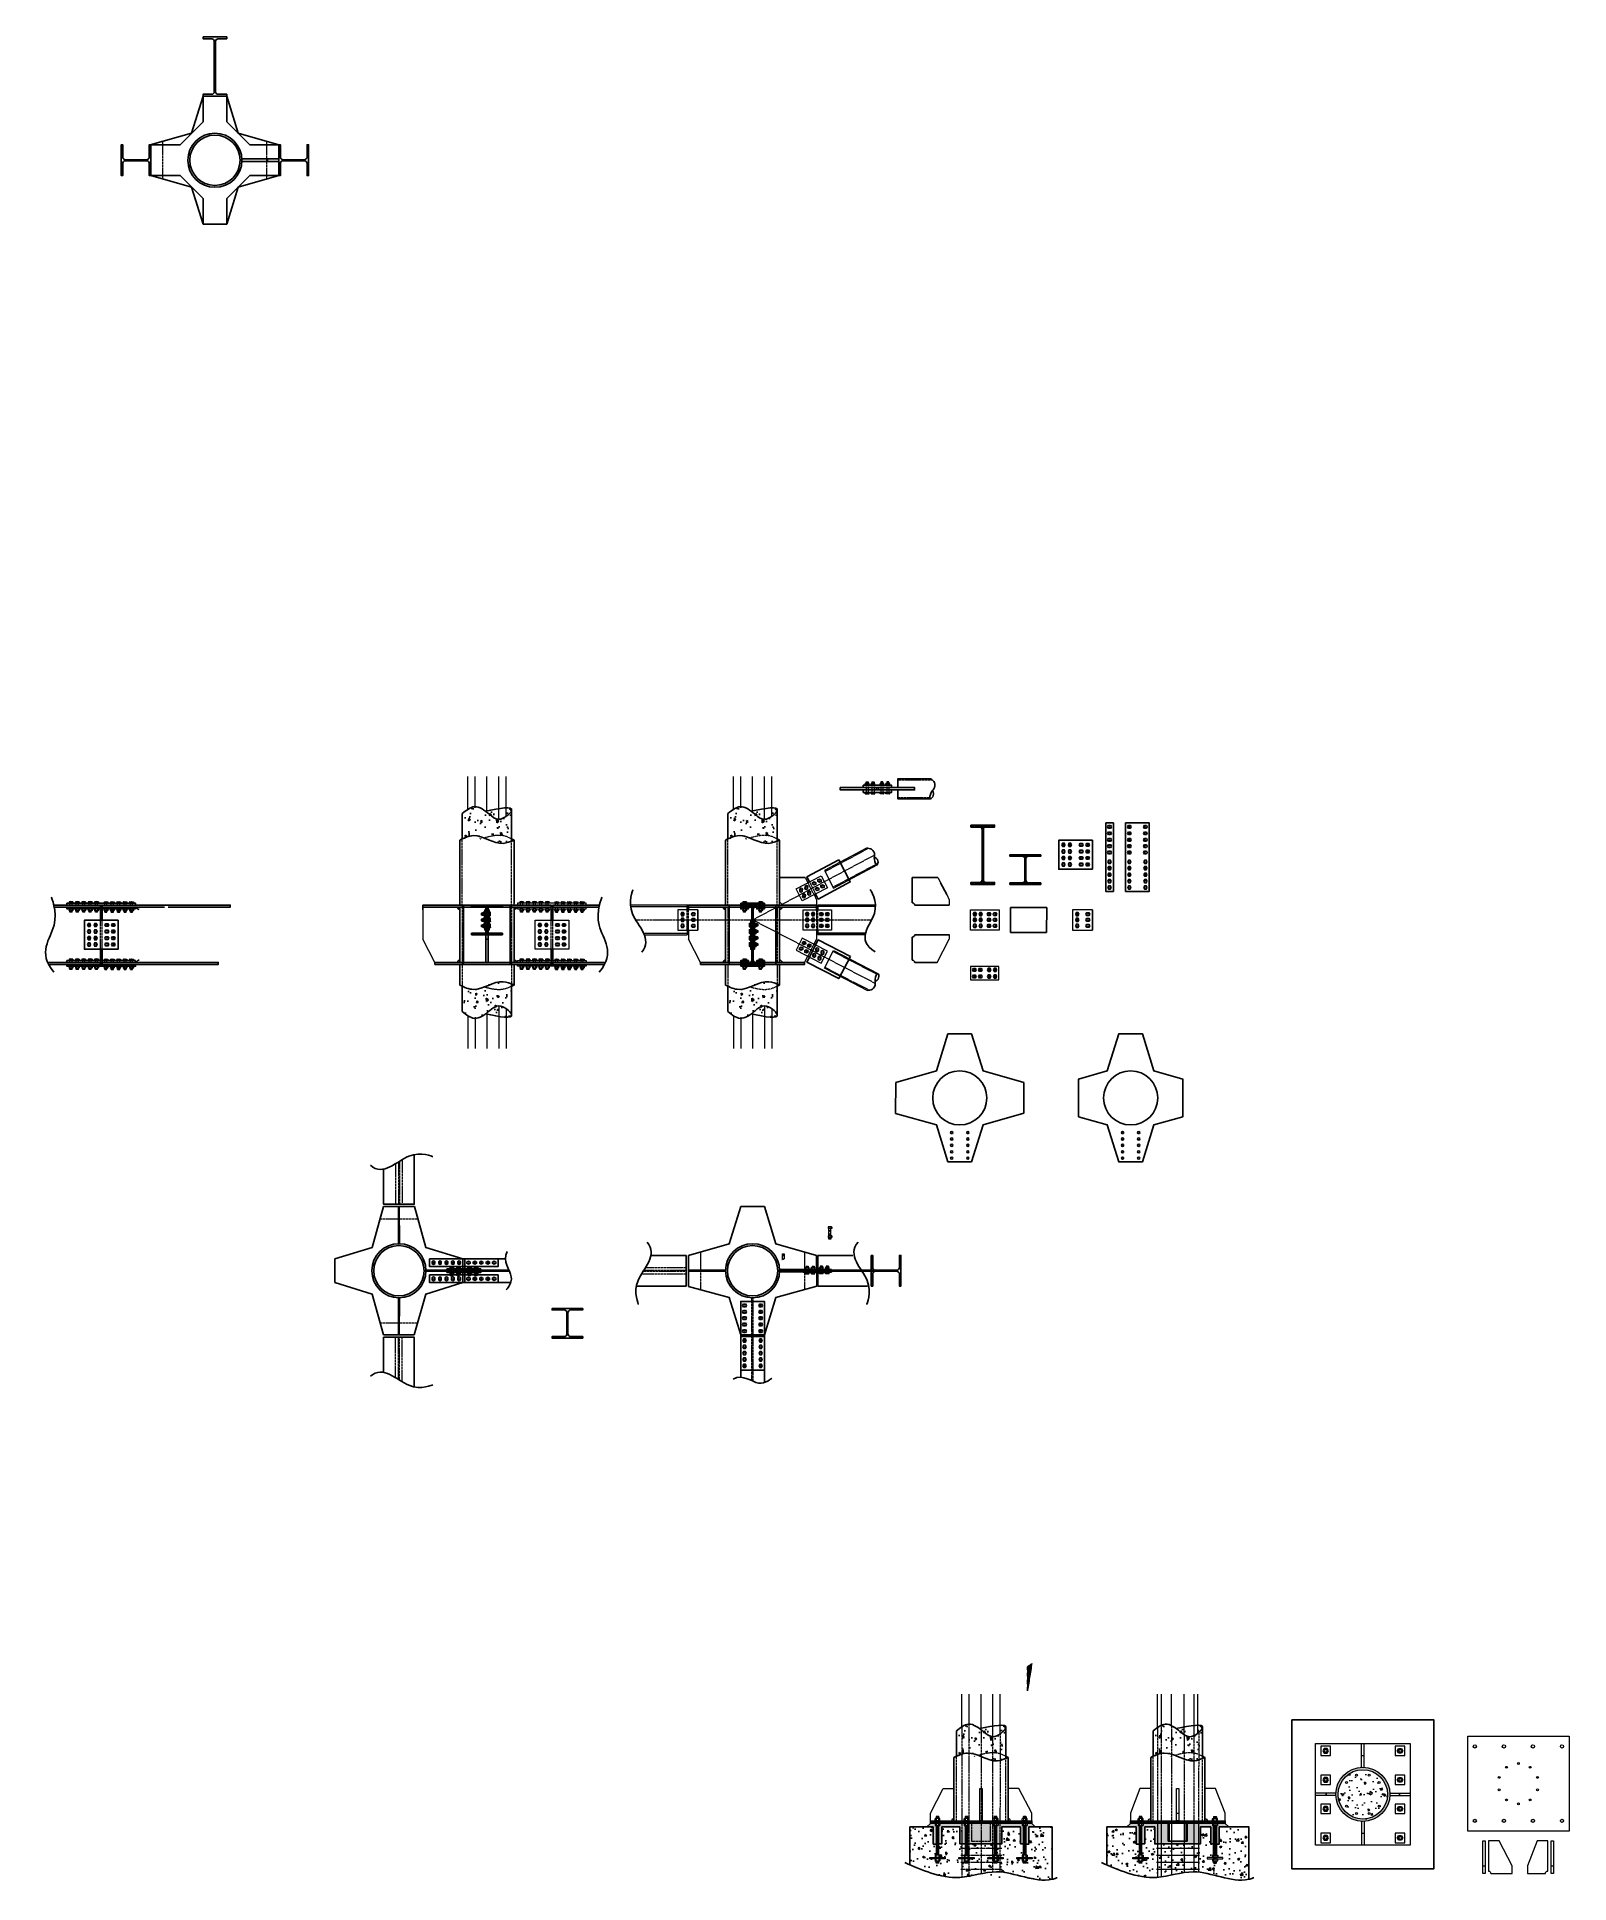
# Model space of a CAD drawing. Header units: millimetres. Extents: x -6949 to 305728, y -55091 to 76684.
# Drawn here: x 8957 to 21894, y -55091 to -39505 of the extents above; entities that cross this region are included whole.
import ezdxf

# ---------------------------------------------------------------- set-up
doc = ezdxf.new("R2010")
doc.units = ezdxf.units.MM
for name, pattern in [('Tratteggio lungo', [9.525, 6.35, -3.175]), ('Tratto', [6.35, 3.175, -3.175]), ('TRATTO-PUNTO', [1, 0.5, -0.25, 0, -0.25])]:
    doc.linetypes.add(name, pattern=pattern)
for name, color, linetype, lineweight in [('armatura', 1, 'Continuous', 15), ('bulloni', 5, 'Continuous', 18), ('cemento', 253, 'Continuous', 9), ('piastra', 30, 'Continuous', 18), ('S-BEAM', 5, 'Continuous', 18), ('S-COLS', 7, 'Continuous', 18), ('S-FSTN', 7, 'Continuous', 18), ('S20', 7, 'Continuous', 25), ('SEZIONI acciaio - Steel sections', 220, 'Continuous', 25), ('tratteggio', 7, 'Tratto', 15)]:
    doc.layers.add(name, color=color, linetype=linetype, lineweight=lineweight)
pattern_1 = [(98, (1061.07, -541.28), (133.7504, 124.72426), [19.05, -209.55]), (43, (1061.07, -541.28), (-165.56536, 101.651), [15.24, -167.6406]), (148.45144, (1072.21, -530.89), (-31.81497, 226.3753), [16.19, -178.09024]), (94.1842, (1023.32, -507.3), (212.6308, 173.3192), [28.575, -314.325]), (144.63556, (1041.04, -492.85), (-25.0191, 341.986), [24.285, -267.1356]), (39.18415, (1023.32, -507.3), (-25.0191, 341.986), [22.86, -251.4597]), (69, (1049.75, -496.91), (177.4477, 44.24268), [19.05, -209.55]), (14, (1049.75, -496.91), (-95.5247, 169.17366), [15.24, -167.64]), (119.45145, (1064.54, -493.22), (81.923, 213.41634), [16.19, -178.08994]), (85.5, (1061.07, -541.28), (-60.76996, 58.873644), [0, -165.608, 0, -170.18, 0, -168.275]), (55.5, (1061.07, -541.28), (-29.7376, 116.69058), [0, -97.028, 0, -161.798, 0, -64.135]), (15.5, (1023.17, -583.374), (94.9851, 96.93017), [0, -63.5, 0, -198.12, 0, -262.89]), (5.5, (1006.17, -602.25), (80.2222, 127.09508), [0, -82.55, 0, -131.572, 0, -186.69])]
pattern_2 = [(98, (-600, -541.28), (133.7504, 124.72426), [19.05, -209.55]), (43, (-600, -541.28), (-165.56536, 101.651), [15.24, -167.6406]), (148.45144, (-588.85, -530.89), (-31.81497, 226.3753), [16.19, -178.09024]), (94.1842, (-637.75, -507.3), (212.6308, 173.3192), [28.575, -314.325]), (144.63556, (-620.03, -492.85), (-25.0191, 341.986), [24.285, -267.1356]), (39.18415, (-637.75, -507.3), (-25.0191, 341.986), [22.86, -251.4597]), (69, (-611.32, -496.91), (177.4477, 44.24268), [19.05, -209.55]), (14, (-611.32, -496.91), (-95.5247, 169.17366), [15.24, -167.64]), (119.45145, (-596.53, -493.22), (81.923, 213.41634), [16.19, -178.08994]), (85.5, (-600, -541.28), (-60.76996, 58.873644), [0, -165.608, 0, -170.18, 0, -168.275]), (55.5, (-600, -541.28), (-29.7376, 116.69058), [0, -97.028, 0, -161.798, 0, -64.135]), (15.5, (-637.9, -583.374), (94.9851, 96.93017), [0, -63.5, 0, -198.12, 0, -262.89]), (5.5, (-654.9, -602.25), (80.2222, 127.09508), [0, -82.55, 0, -131.572, 0, -186.69])]
pattern_3 = [(98, (-2529.11, 7203.97), (133.7504, 124.72426), [19.05, -209.55]), (43, (-2529.1, 7203.97), (-165.56536, 101.651), [15.24, -167.6406]), (148.45144, (-2517.96, 7214.36), (-31.81497, 226.3753), [16.19, -178.09024]), (94.1842, (-2566.86, 7237.96), (212.6308, 173.3192), [28.575, -314.325]), (144.63556, (-2549.14, 7252.4), (-25.0191, 341.986), [24.285, -267.1356]), (39.18415, (-2566.86, 7237.96), (-25.0191, 341.986), [22.86, -251.4597]), (69, (-2540.43, 7248.34), (177.4477, 44.24268), [19.05, -209.55]), (14, (-2540.43, 7248.34), (-95.5247, 169.17366), [15.24, -167.64]), (119.45145, (-2525.64, 7252.02), (81.923, 213.41634), [16.19, -178.08994]), (85.5, (-2529.11, 7203.97), (-60.76996, 58.873644), [0, -165.608, 0, -170.18, 0, -168.275]), (55.5, (-2529.11, 7203.97), (-29.7376, 116.69058), [0, -97.028, 0, -161.798, 0, -64.135]), (15.5, (-2567.01, 7161.874), (94.9851, 96.93017), [0, -63.5, 0, -198.12, 0, -262.89]), (5.5, (-2584, 7143), (80.2222, 127.09508), [0, -82.55, 0, -131.572, 0, -186.69])]
pattern_4 = [(98, (-2529.11, 7578.97), (133.7504, 124.72426), [19.05, -209.55]), (43, (-2529.1, 7578.97), (-165.56536, 101.651), [15.24, -167.6406]), (148.45144, (-2517.96, 7589.36), (-31.81497, 226.3753), [16.19, -178.09024]), (94.1842, (-2566.86, 7612.96), (212.6308, 173.3192), [28.575, -314.325]), (144.63556, (-2549.14, 7627.4), (-25.0191, 341.986), [24.285, -267.1356]), (39.18415, (-2566.86, 7612.96), (-25.0191, 341.986), [22.86, -251.4597]), (69, (-2540.43, 7623.34), (177.4477, 44.24268), [19.05, -209.55]), (14, (-2540.43, 7623.34), (-95.5247, 169.17366), [15.24, -167.64]), (119.45145, (-2525.64, 7627.02), (81.923, 213.41634), [16.19, -178.08994]), (85.5, (-2529.11, 7578.97), (-60.76996, 58.873644), [0, -165.608, 0, -170.18, 0, -168.275]), (55.5, (-2529.11, 7578.97), (-29.7376, 116.69058), [0, -97.028, 0, -161.798, 0, -64.135]), (15.5, (-2567.01, 7536.874), (94.9851, 96.93017), [0, -63.5, 0, -198.12, 0, -262.89]), (5.5, (-2584, 7518), (80.2222, 127.09508), [0, -82.55, 0, -131.572, 0, -186.69])]
pattern_5 = [(98, (-4771.83, 7203.97), (133.7504, 124.72426), [19.05, -209.55]), (43, (-4771.83, 7203.97), (-165.56536, 101.651), [15.24, -167.6406]), (148.45144, (-4760.69, 7214.36), (-31.81497, 226.3753), [16.19, -178.09024]), (94.1842, (-4809.59, 7237.96), (212.6308, 173.3192), [28.575, -314.325]), (144.63556, (-4791.87, 7252.4), (-25.0191, 341.986), [24.285, -267.1356]), (39.18415, (-4809.59, 7237.96), (-25.0191, 341.986), [22.86, -251.4597]), (69, (-4783.15, 7248.34), (177.4477, 44.24268), [19.05, -209.55]), (14, (-4783.15, 7248.34), (-95.5247, 169.17366), [15.24, -167.64]), (119.45145, (-4768.36, 7252.02), (81.923, 213.41634), [16.19, -178.08994]), (85.5, (-4771.834, 7203.97), (-60.76996, 58.873644), [0, -165.608, 0, -170.18, 0, -168.275]), (55.5, (-4771.83, 7203.97), (-29.7376, 116.69058), [0, -97.028, 0, -161.798, 0, -64.135]), (15.5, (-4809.735, 7161.874), (94.9851, 96.93017), [0, -63.5, 0, -198.12, 0, -262.89]), (5.5, (-4826.73, 7143), (80.2222, 127.09508), [0, -82.55, 0, -131.572, 0, -186.69])]
pattern_6 = [(98, (-4771.83, 7578.97), (133.7504, 124.72426), [19.05, -209.55]), (43, (-4771.83, 7578.97), (-165.56536, 101.651), [15.24, -167.6406]), (148.45144, (-4760.69, 7589.36), (-31.81497, 226.3753), [16.19, -178.09024]), (94.1842, (-4809.59, 7612.96), (212.6308, 173.3192), [28.575, -314.325]), (144.63556, (-4791.87, 7627.4), (-25.0191, 341.986), [24.285, -267.1356]), (39.18415, (-4809.59, 7612.96), (-25.0191, 341.986), [22.86, -251.4597]), (69, (-4783.15, 7623.34), (177.4477, 44.24268), [19.05, -209.55]), (14, (-4783.15, 7623.34), (-95.5247, 169.17366), [15.24, -167.64]), (119.45145, (-4768.36, 7627.02), (81.923, 213.41634), [16.19, -178.08994]), (85.5, (-4771.834, 7578.97), (-60.76996, 58.873644), [0, -165.608, 0, -170.18, 0, -168.275]), (55.5, (-4771.83, 7578.97), (-29.7376, 116.69058), [0, -97.028, 0, -161.798, 0, -64.135]), (15.5, (-4809.735, 7536.874), (94.9851, 96.93017), [0, -63.5, 0, -198.12, 0, -262.89]), (5.5, (-4826.73, 7518), (80.2222, 127.09508), [0, -82.55, 0, -131.572, 0, -186.69])]

# ---------------------------------------------------------------- blocks, each defined once
blk = doc.blocks.new('*U39')
at = {"layer": 'bulloni'}
blk.add_lwpolyline([(-16, 0), (-8, -14), (8, -14), (16, 0), (8, 14), (-8, 14)], close=True, dxfattribs=at)
for radius in [9, 7.88]:
    blk.add_circle((0, 0), radius, dxfattribs=at)
blk = doc.blocks.new('*U40')
at = {"color": 0, "linetype": 'ByBlock', "lineweight": -2, "transparency": 16777216}
for p in [(0, 0), (136, 0), (0, -54), (0, -108), (0, -162), (136, -54), (136, -108), (136, -162), (0, -216), (136, -216)]:
    blk.add_blockref('*U39', p, dxfattribs=at)
blk = doc.blocks.new('*U41')
at = {"layer": 'bulloni'}
blk.add_lwpolyline([(-16, 0), (-8, -14), (8, -14), (16, 0), (8, 14), (-8, 14)], close=True, dxfattribs=at)
for radius in [9, 7.88]:
    blk.add_circle((0, 0), radius, dxfattribs=at)
blk = doc.blocks.new('*U42')
at = {"color": 0, "linetype": 'ByBlock', "lineweight": -2, "transparency": 16777216}
for p in [(0, 0), (136, 0), (0, -54), (0, -108), (0, -162), (136, -54), (136, -108), (136, -162), (0, -216), (136, -216)]:
    blk.add_blockref('*U41', p, dxfattribs=at)
blk = doc.blocks.new('*U43')
at = {"layer": 'bulloni'}
blk.add_lwpolyline([(-16, 0), (-8, -14), (8, -14), (16, 0), (8, 14), (-8, 14)], close=True, dxfattribs=at)
for radius in [9, 7.88]:
    blk.add_circle((0, 0), radius, dxfattribs=at)
blk = doc.blocks.new('*U44')
at = {"color": 0, "linetype": 'ByBlock', "lineweight": -2, "transparency": 16777216}
for p in [(0, 0), (55, 0), (0, -55), (0, -110), (0, -165), (55, -55), (55, -110), (55, -165)]:
    blk.add_blockref('*U43', p, dxfattribs=at)
blk = doc.blocks.new('*U45')
at = {"layer": 'bulloni'}
blk.add_lwpolyline([(-16, 0), (-8, -14), (8, -14), (16, 0), (8, 14), (-8, 14)], close=True, dxfattribs=at)
for radius in [9, 7.88]:
    blk.add_circle((0, 0), radius, dxfattribs=at)
blk = doc.blocks.new('*U46')
at = {"color": 0, "linetype": 'ByBlock', "lineweight": -2, "transparency": 16777216}
for p in [(0, 0), (55, 0), (0, -55), (0, -110), (0, -165), (55, -55), (55, -110), (55, -165)]:
    blk.add_blockref('*U45', p, dxfattribs=at)
blk = doc.blocks.new('*U47')
at = {"layer": 'bulloni'}
for p, q in [((-36, 14), (-34, 16)), ((-36, 14), (-36, -14)), ((-34, 16), (-24, 16)), ((-34, 8), (-24, 8)), ((-24, 16), (-24, -16)), ((-24, 12), (-24, -12)), ((-24, 12), (-24, 12)), ((8, 14), (9, 16)), ((8, 14), (8, -14)), ((9, 16), (22, 16)), ((9, 8), (22, 8)), ((23, 14), (22, 16)), ((23, 14), (23, -14)), ((35, 9), (23, 9)), ((26, -6), (25, 6)), ((28, -5), (28, 5)), ((31, -6), (30, 6)), ((33, -5), (33, 5)), ((35, 9), (36, 8)), ((35, 9), (35, -9)), ((36, 8), (36, -8)), ((-36, -14), (-34, -16)), ((-24, -8), (-34, -8)), ((-34, -16), (-24, -16)), ((-24, -12), (-24, -12)), ((8, -14), (9, -16)), ((22, -8), (9, -8)), ((9, -16), (22, -16)), ((23, -14), (22, -16)), ((35, -9), (23, -9)), ((36, -8), (35, -9))]:
    blk.add_line(p, q, dxfattribs=at)
for centre, radius, start, end in [((-29, 12), 6.67, 144.2621, 215.7379), ((-11, 0), 24.8, 161.6858, 198.3142), ((-23, 10), 1, 180, 270), ((15, 12), 6.67, 144.2621, 215.7379), ((33, 0), 24.8, 161.6858, 198.3142), ((16, 12), 6.67, 324.2621, 35.7379), ((-2, 0), 24.8, 341.6858, 18.3142), ((-29, -12), 6.67, 144.2621, 215.7379), ((-23, -10), 1, 90, 180), ((15, -12), 6.67, 144.2621, 215.7379), ((16, -12), 6.67, 324.2621, 35.7379)]:
    blk.add_arc(centre, radius, start, end, dxfattribs=at)
at = {"layer": 'tratteggio'}
for points in [[(-23, 9), (8, 9)], [(-23, -9), (8, -9)]]:
    blk.add_lwpolyline(points, dxfattribs=at)
blk = doc.blocks.new('*U48')
at = {"layer": 'bulloni', "color": 0, "linetype": 'ByBlock', "lineweight": -2, "transparency": 16777216}
for p in [(0, 0), (0, -55), (0, -110), (0, -165)]:
    blk.add_blockref('*U47', p, dxfattribs=at)
blk = doc.blocks.new('*U51')
at = {"layer": 'bulloni'}
blk.add_lwpolyline([(-16, 0), (-8, -14), (8, -14), (16, 0), (8, 14), (-8, 14)], close=True, dxfattribs=at)
for radius in [9, 7.88]:
    blk.add_circle((0, 0), radius, dxfattribs=at)
blk = doc.blocks.new('*U52')
at = {"color": 0, "linetype": 'ByBlock', "lineweight": -2, "transparency": 16777216}
for p in [(0, 0), (0, -54), (0, -108), (0, -162), (0, -216)]:
    blk.add_blockref('*U51', p, dxfattribs=at)
blk = doc.blocks.new('*U49')
at = {"layer": 'bulloni'}
blk.add_lwpolyline([(-16, 0), (-8, -14), (8, -14), (16, 0), (8, 14), (-8, 14)], close=True, dxfattribs=at)
for radius in [9, 7.88]:
    blk.add_circle((0, 0), radius, dxfattribs=at)
blk = doc.blocks.new('*U50')
at = {"color": 0, "linetype": 'ByBlock', "lineweight": -2, "transparency": 16777216}
for p in [(0, 0), (0, -54), (0, -108), (0, -162), (0, -216)]:
    blk.add_blockref('*U49', p, dxfattribs=at)
blk = doc.blocks.new('*U55')
at = {"layer": 'bulloni'}
blk.add_lwpolyline([(-16, 0), (-8, -14), (8, -14), (16, 0), (8, 14), (-8, 14)], close=True, dxfattribs=at)
for radius in [9, 7.88]:
    blk.add_circle((0, 0), radius, dxfattribs=at)
blk = doc.blocks.new('*U56')
at = {"color": 0, "linetype": 'ByBlock', "lineweight": -2, "transparency": 16777216}
for p in [(0, 0), (136, 0), (0, -54), (0, -108), (0, -162), (136, -54), (136, -108), (136, -162), (0, -216), (136, -216)]:
    blk.add_blockref('*U55', p, dxfattribs=at)
blk = doc.blocks.new('*U53')
at = {"layer": 'bulloni'}
blk.add_lwpolyline([(-16, 0), (-8, -14), (8, -14), (16, 0), (8, 14), (-8, 14)], close=True, dxfattribs=at)
for radius in [9, 7.88]:
    blk.add_circle((0, 0), radius, dxfattribs=at)
blk = doc.blocks.new('*U54')
at = {"color": 0, "linetype": 'ByBlock', "lineweight": -2, "transparency": 16777216}
for p in [(0, 0), (136, 0), (0, -54), (0, -108), (0, -162), (136, -54), (136, -108), (136, -162), (0, -216), (136, -216)]:
    blk.add_blockref('*U53', p, dxfattribs=at)
blk = doc.blocks.new('*U57')
at = {"layer": 'bulloni'}
blk.add_lwpolyline([(-16, 0), (-8, -14), (8, -14), (16, 0), (8, 14), (-8, 14)], close=True, dxfattribs=at)
for radius in [9, 7.88]:
    blk.add_circle((0, 0), radius, dxfattribs=at)
blk = doc.blocks.new('*U58')
at = {"color": 0, "linetype": 'ByBlock', "lineweight": -2, "transparency": 16777216}
for p in [(0, 0), (0, -50), (0, -100)]:
    blk.add_blockref('*U57', p, dxfattribs=at)
blk = doc.blocks.new('*U59')
at = {"layer": 'bulloni'}
blk.add_lwpolyline([(-16, 0), (-8, -14), (8, -14), (16, 0), (8, 14), (-8, 14)], close=True, dxfattribs=at)
for radius in [9, 7.88]:
    blk.add_circle((0, 0), radius, dxfattribs=at)
blk = doc.blocks.new('*U60')
at = {"color": 0, "linetype": 'ByBlock', "lineweight": -2, "transparency": 16777216}
for p in [(0, 0), (50, 0), (0, -54), (50, -54)]:
    blk.add_blockref('*U59', p, dxfattribs=at)
blk = doc.blocks.new('*U61')
at = {"layer": 'bulloni'}
blk.add_lwpolyline([(-16, 0), (-8, -14), (8, -14), (16, 0), (8, 14), (-8, 14)], close=True, dxfattribs=at)
for radius in [9, 7.88]:
    blk.add_circle((0, 0), radius, dxfattribs=at)
blk = doc.blocks.new('*U62')
at = {"color": 0, "linetype": 'ByBlock', "lineweight": -2, "transparency": 16777216}
for p in [(0, 0), (50, 0), (0, -54), (50, -54)]:
    blk.add_blockref('*U61', p, dxfattribs=at)
blk = doc.blocks.new('*U63')
at = {"layer": 'bulloni'}
blk.add_lwpolyline([(-16, 0), (-8, -14), (8, -14), (16, 0), (8, 14), (-8, 14)], close=True, dxfattribs=at)
for radius in [9, 7.88]:
    blk.add_circle((0, 0), radius, dxfattribs=at)
blk = doc.blocks.new('*U64')
at = {"color": 0, "linetype": 'ByBlock', "lineweight": -2, "transparency": 16777216}
for p in [(0, 0), (50, 0), (0, -54), (50, -54)]:
    blk.add_blockref('*U63', p, dxfattribs=at)
blk = doc.blocks.new('*U65')
at = {"layer": 'bulloni'}
blk.add_lwpolyline([(-16, 0), (-8, -14), (8, -14), (16, 0), (8, 14), (-8, 14)], close=True, dxfattribs=at)
for radius in [9, 7.88]:
    blk.add_circle((0, 0), radius, dxfattribs=at)
blk = doc.blocks.new('*U66')
at = {"color": 0, "linetype": 'ByBlock', "lineweight": -2, "transparency": 16777216}
for p in [(0, 0), (50, 0), (0, -54), (50, -54)]:
    blk.add_blockref('*U65', p, dxfattribs=at)
blk = doc.blocks.new('*U67')
at = {"layer": 'bulloni'}
blk.add_lwpolyline([(-16, 0), (-8, -14), (8, -14), (16, 0), (8, 14), (-8, 14)], close=True, dxfattribs=at)
for radius in [9, 7.88]:
    blk.add_circle((0, 0), radius, dxfattribs=at)
blk = doc.blocks.new('*U68')
at = {"color": 0, "linetype": 'ByBlock', "lineweight": -2, "transparency": 16777216}
for p in [(0, 0), (50, 0), (0, -54), (50, -54)]:
    blk.add_blockref('*U67', p, dxfattribs=at)
blk = doc.blocks.new('*U69')
at = {"layer": 'bulloni'}
blk.add_lwpolyline([(-16, 0), (-8, -14), (8, -14), (16, 0), (8, 14), (-8, 14)], close=True, dxfattribs=at)
for radius in [9, 7.88]:
    blk.add_circle((0, 0), radius, dxfattribs=at)
blk = doc.blocks.new('*U70')
at = {"color": 0, "linetype": 'ByBlock', "lineweight": -2, "transparency": 16777216}
for p in [(0, 0), (50, 0), (0, -54), (50, -54)]:
    blk.add_blockref('*U69', p, dxfattribs=at)
blk = doc.blocks.new('*U73')
at = {"layer": 'bulloni'}
blk.add_lwpolyline([(-16, 0), (-8, -14), (8, -14), (16, 0), (8, 14), (-8, 14)], close=True, dxfattribs=at)
for radius in [9, 7.88]:
    blk.add_circle((0, 0), radius, dxfattribs=at)
blk = doc.blocks.new('*U74')
at = {"color": 0, "linetype": 'ByBlock', "lineweight": -2, "transparency": 16777216}
for p in [(0, 0), (50, 0), (0, -50), (0, -100), (50, -50), (50, -100)]:
    blk.add_blockref('*U73', p, dxfattribs=at)
blk = doc.blocks.new('*U71')
at = {"layer": 'bulloni'}
blk.add_lwpolyline([(-16, 0), (-8, -14), (8, -14), (16, 0), (8, 14), (-8, 14)], close=True, dxfattribs=at)
for radius in [9, 7.88]:
    blk.add_circle((0, 0), radius, dxfattribs=at)
blk = doc.blocks.new('*U72')
at = {"color": 0, "linetype": 'ByBlock', "lineweight": -2, "transparency": 16777216}
for p in [(0, 0), (50, 0), (0, -50), (0, -100), (50, -50), (50, -100)]:
    blk.add_blockref('*U71', p, dxfattribs=at)
blk = doc.blocks.new('*U76')
at = {"layer": 'bulloni'}
blk.add_lwpolyline([(-24, 0), (-12, -20), (12, -20), (24, 0), (12, 20), (-12, 20)], close=True, dxfattribs=at)
for radius in [13.7, 12]:
    blk.add_circle((0, 0), radius, dxfattribs=at)
blk = doc.blocks.new('*U77')
at = {"color": 0, "linetype": 'ByBlock', "lineweight": -2, "transparency": 16777216}
for p in [(0, 735.9), (0, 490.6), (0, 245.3), (0, 0)]:
    blk.add_blockref('*U76', p, dxfattribs=at)
blk = doc.blocks.new('*U78')
at = {"layer": 'bulloni'}
blk.add_lwpolyline([(-24, 0), (-12, -20), (12, -20), (24, 0), (12, 20), (-12, 20)], close=True, dxfattribs=at)
for radius in [13.7, 12]:
    blk.add_circle((0, 0), radius, dxfattribs=at)
blk = doc.blocks.new('*U79')
at = {"color": 0, "linetype": 'ByBlock', "lineweight": -2, "transparency": 16777216}
for p in [(0, 735.9), (0, 490.6), (0, 245.3), (0, 0)]:
    blk.add_blockref('*U78', p, dxfattribs=at)
blk = doc.blocks.new('*U80')
at = {"layer": 'bulloni'}
for p, q in [((-9, 0), (9, 1)), ((-7, 7), (7, 6)), ((-7, 3), (7, 4)), ((-9, -7), (9, -6)), ((-7, -3), (7, -3))]:
    blk.add_line(p, q, dxfattribs=at)
blk = doc.blocks.new('*U81')
at = {"color": 0, "linetype": 'ByBlock', "lineweight": -2, "transparency": 16777216}
for p in [(0, 227.5), (0, 210), (0, 192.5), (0, 175), (0, 157.5), (0, 140), (0, 122.5), (0, 105), (0, 87.5), (0, 70), (0, 52.5), (0, 35), (0, 17.5), (0, 0)]:
    blk.add_blockref('*U80', p, dxfattribs=at)
blk = doc.blocks.new('*U82')
at = {"layer": 'bulloni'}
for p, q in [((-9, 0), (9, 1)), ((-7, 7), (7, 6)), ((-7, 3), (7, 4)), ((-9, -7), (9, -6)), ((-7, -3), (7, -3))]:
    blk.add_line(p, q, dxfattribs=at)
blk = doc.blocks.new('*U83')
at = {"color": 0, "linetype": 'ByBlock', "lineweight": -2, "transparency": 16777216}
for p in [(0, 227.5), (0, 210), (0, 192.5), (0, 175), (0, 157.5), (0, 140), (0, 122.5), (0, 105), (0, 87.5), (0, 70), (0, 52.5), (0, 35), (0, 17.5), (0, 0)]:
    blk.add_blockref('*U82', p, dxfattribs=at)
blk = doc.blocks.new('*U86')
blk.add_circle((0, 0), 8)
blk = doc.blocks.new('*U87')
at = {"layer": 'piastra', "color": 0, "linetype": 'ByBlock', "lineweight": -2, "transparency": 16777216}
for p, rotation in [((17391, -55181), 323.9999999999998), ((17476, -55119), 287.9999999999999), ((17582, -55119), 251.9999999999999), ((17667, -55181), 215.9999999999999), ((17700, -55281), 180), ((17391, -55381), 35.99999999999999), ((17476, -55443), 71.99999999999996), ((17582, -55443), 108), ((17667, -55381), 143.9999999999999)]:
    blk.add_blockref('*U86', p, dxfattribs=dict(at, rotation=rotation))
blk.add_blockref('*U86', (17359, -55281), dxfattribs=at)
blk = doc.blocks.new('*U88')
at = {"layer": 'bulloni'}
for p, q in [((-9, 0), (9, 1)), ((-7, 7), (7, 6)), ((-7, 3), (7, 4)), ((-9, -7), (9, -6)), ((-7, -3), (7, -3))]:
    blk.add_line(p, q, dxfattribs=at)
blk = doc.blocks.new('*U89')
at = {"color": 0, "linetype": 'ByBlock', "lineweight": -2, "transparency": 16777216}
for p in [(0, 227.5), (0, 210), (0, 192.5), (0, 175), (0, 157.5), (0, 140), (0, 122.5), (0, 105), (0, 87.5), (0, 70), (0, 52.5), (0, 35), (0, 17.5), (0, 0)]:
    blk.add_blockref('*U88', p, dxfattribs=at)
blk = doc.blocks.new('*U90')
at = {"layer": 'bulloni'}
for p, q in [((-9, 0), (9, 1)), ((-7, 7), (7, 6)), ((-7, 3), (7, 4)), ((-9, -7), (9, -6)), ((-7, -3), (7, -3))]:
    blk.add_line(p, q, dxfattribs=at)
blk = doc.blocks.new('*U91')
at = {"color": 0, "linetype": 'ByBlock', "lineweight": -2, "transparency": 16777216}
for p in [(0, 227.5), (0, 210), (0, 192.5), (0, 175), (0, 157.5), (0, 140), (0, 122.5), (0, 105), (0, 87.5), (0, 70), (0, 52.5), (0, 35), (0, 17.5), (0, 0)]:
    blk.add_blockref('*U90', p, dxfattribs=at)
blk = doc.blocks.new('*U92')
at = {"layer": 'bulloni'}
for p, q in [((-9, 0), (9, 1)), ((-7, 7), (7, 6)), ((-7, 3), (7, 4)), ((-9, -7), (9, -6)), ((-7, -3), (7, -3))]:
    blk.add_line(p, q, dxfattribs=at)
blk = doc.blocks.new('*U93')
at = {"color": 0, "linetype": 'ByBlock', "lineweight": -2, "transparency": 16777216}
for p in [(0, 227.5), (0, 210), (0, 192.5), (0, 175), (0, 157.5), (0, 140), (0, 122.5), (0, 105), (0, 87.5), (0, 70), (0, 52.5), (0, 35), (0, 17.5), (0, 0)]:
    blk.add_blockref('*U92', p, dxfattribs=at)
blk = doc.blocks.new('*U94')
at = {"layer": 'bulloni'}
for p, q in [((-9, 0), (9, 1)), ((-7, 7), (7, 6)), ((-7, 3), (7, 4)), ((-9, -7), (9, -6)), ((-7, -3), (7, -3))]:
    blk.add_line(p, q, dxfattribs=at)
blk = doc.blocks.new('*U95')
at = {"color": 0, "linetype": 'ByBlock', "lineweight": -2, "transparency": 16777216}
for p in [(0, 227.5), (0, 210), (0, 192.5), (0, 175), (0, 157.5), (0, 140), (0, 122.5), (0, 105), (0, 87.5), (0, 70), (0, 52.5), (0, 35), (0, 17.5), (0, 0)]:
    blk.add_blockref('*U94', p, dxfattribs=at)
blk = doc.blocks.new('*U116')
at = {"layer": 'bulloni'}
blk.add_lwpolyline([(-16, 0), (-8, -14), (8, -14), (16, 0), (8, 14), (-8, 14)], close=True, dxfattribs=at)
for radius in [9, 7.88]:
    blk.add_circle((0, 0), radius, dxfattribs=at)
blk = doc.blocks.new('*U117')
at = {"color": 0, "linetype": 'ByBlock', "lineweight": -2, "transparency": 16777216}
for p in [(0, 0), (136, 0), (0, -54), (0, -108), (0, -162), (136, -54), (136, -108), (136, -162), (0, -216), (136, -216)]:
    blk.add_blockref('*U116', p, dxfattribs=at)
blk = doc.blocks.new('*U118')
at = {"layer": 'bulloni'}
blk.add_lwpolyline([(-16, 0), (-8, -14), (8, -14), (16, 0), (8, 14), (-8, 14)], close=True, dxfattribs=at)
for radius in [9, 7.88]:
    blk.add_circle((0, 0), radius, dxfattribs=at)
blk = doc.blocks.new('*U119')
at = {"color": 0, "linetype": 'ByBlock', "lineweight": -2, "transparency": 16777216}
for p in [(0, 0), (136, 0), (0, -54), (0, -108), (0, -162), (136, -54), (136, -108), (136, -162), (0, -216), (136, -216)]:
    blk.add_blockref('*U118', p, dxfattribs=at)
blk = doc.blocks.new('*U112')
at = {"layer": 'bulloni'}
for p, q in [((-36, 14), (-34, 16)), ((-36, 14), (-36, -14)), ((-34, 16), (-24, 16)), ((-34, 8), (-24, 8)), ((-24, 16), (-24, -16)), ((-24, 12), (-24, -12)), ((-24, 12), (-24, 12)), ((8, 14), (9, 16)), ((8, 14), (8, -14)), ((9, 16), (22, 16)), ((9, 8), (22, 8)), ((23, 14), (22, 16)), ((23, 14), (23, -14)), ((35, 9), (23, 9)), ((26, -6), (25, 6)), ((28, -5), (28, 5)), ((31, -6), (30, 6)), ((33, -5), (33, 5)), ((35, 9), (36, 8)), ((35, 9), (35, -9)), ((36, 8), (36, -8)), ((-36, -14), (-34, -16)), ((-24, -8), (-34, -8)), ((-34, -16), (-24, -16)), ((-24, -12), (-24, -12)), ((8, -14), (9, -16)), ((22, -8), (9, -8)), ((9, -16), (22, -16)), ((23, -14), (22, -16)), ((35, -9), (23, -9)), ((36, -8), (35, -9))]:
    blk.add_line(p, q, dxfattribs=at)
for centre, radius, start, end in [((-29, 12), 6.67, 144.2621, 215.7379), ((-11, 0), 24.8, 161.6858, 198.3142), ((-23, 10), 1, 180, 270), ((15, 12), 6.67, 144.2621, 215.7379), ((33, 0), 24.8, 161.6858, 198.3142), ((16, 12), 6.67, 324.2621, 35.7379), ((-2, 0), 24.8, 341.6858, 18.3142), ((-29, -12), 6.67, 144.2621, 215.7379), ((-23, -10), 1, 90, 180), ((15, -12), 6.67, 144.2621, 215.7379), ((16, -12), 6.67, 324.2621, 35.7379)]:
    blk.add_arc(centre, radius, start, end, dxfattribs=at)
at = {"layer": 'tratteggio'}
for points in [[(-23, 9), (8, 9)], [(-23, -9), (8, -9)]]:
    blk.add_lwpolyline(points, dxfattribs=at)
blk = doc.blocks.new('*U113')
at = {"color": 0, "linetype": 'ByBlock', "lineweight": -2, "transparency": 16777216}
for p in [(0, 0), (0, -55)]:
    blk.add_blockref('*U112', p, dxfattribs=at)
blk = doc.blocks.new('*U114')
at = {"layer": 'bulloni'}
for p, q in [((-36, 14), (-34, 16)), ((-36, 14), (-36, -14)), ((-34, 16), (-24, 16)), ((-34, 8), (-24, 8)), ((-24, 16), (-24, -16)), ((-24, 12), (-24, -12)), ((-24, 12), (-24, 12)), ((8, 14), (9, 16)), ((8, 14), (8, -14)), ((9, 16), (22, 16)), ((9, 8), (22, 8)), ((23, 14), (22, 16)), ((23, 14), (23, -14)), ((35, 9), (23, 9)), ((26, -6), (25, 6)), ((28, -5), (28, 5)), ((31, -6), (30, 6)), ((33, -5), (33, 5)), ((35, 9), (36, 8)), ((35, 9), (35, -9)), ((36, 8), (36, -8)), ((-36, -14), (-34, -16)), ((-24, -8), (-34, -8)), ((-34, -16), (-24, -16)), ((-24, -12), (-24, -12)), ((8, -14), (9, -16)), ((22, -8), (9, -8)), ((9, -16), (22, -16)), ((23, -14), (22, -16)), ((35, -9), (23, -9)), ((36, -8), (35, -9))]:
    blk.add_line(p, q, dxfattribs=at)
for centre, radius, start, end in [((-29, 12), 6.67, 144.2621, 215.7379), ((-11, 0), 24.8, 161.6858, 198.3142), ((-23, 10), 1, 180, 270), ((15, 12), 6.67, 144.2621, 215.7379), ((33, 0), 24.8, 161.6858, 198.3142), ((16, 12), 6.67, 324.2621, 35.7379), ((-2, 0), 24.8, 341.6858, 18.3142), ((-29, -12), 6.67, 144.2621, 215.7379), ((-23, -10), 1, 90, 180), ((15, -12), 6.67, 144.2621, 215.7379), ((16, -12), 6.67, 324.2621, 35.7379)]:
    blk.add_arc(centre, radius, start, end, dxfattribs=at)
at = {"layer": 'tratteggio'}
for points in [[(-23, 9), (8, 9)], [(-23, -9), (8, -9)]]:
    blk.add_lwpolyline(points, dxfattribs=at)
blk = doc.blocks.new('*U115')
at = {"color": 0, "linetype": 'ByBlock', "lineweight": -2, "transparency": 16777216}
for p in [(0, 0), (0, -55)]:
    blk.add_blockref('*U114', p, dxfattribs=at)
blk = doc.blocks.new('*U120')
at = {"layer": 'bulloni'}
for p, q in [((-14, 19), (-16, 18)), ((-16, 5), (-16, 18)), ((-14, 4), (-16, 5)), ((-14, 19), (14, 19)), ((-14, 4), (14, 4)), ((-9, 31), (-8, 32)), ((-9, 31), (-9, 19)), ((-9, 31), (9, 31)), ((-8, 32), (8, 32)), ((-8, 5), (-8, 18)), ((6, 27), (-6, 26)), ((6, 22), (-6, 21)), ((5, 29), (-5, 29)), ((5, 24), (-5, 24)), ((8, 32), (9, 31)), ((8, 18), (8, 5)), ((9, 31), (9, 19)), ((14, 19), (16, 18)), ((14, 4), (16, 5)), ((16, 5), (16, 18)), ((-16, -20), (16, -20)), ((-16, -30), (-16, -20)), ((-14, -32), (-16, -30)), ((-14, -32), (14, -32)), ((-13, -20), (12, -20)), ((-13, -20), (-13, -20)), ((-8, -30), (-8, -20)), ((8, -20), (8, -30)), ((12, -20), (12, -20)), ((14, -32), (16, -30)), ((16, -30), (16, -20))]:
    blk.add_line(p, q, dxfattribs=at)
at = {"layer": 'bulloni', "linetype": 'Tratto'}
for p, q in [((-9, 4), (-9, -19)), ((9, 4), (9, -19))]:
    blk.add_line(p, q, dxfattribs=at)
at = {"layer": 'bulloni'}
for centre, radius, start, end in [((-12, 12), 6.67, 54.2621, 125.7379), ((-12, 11), 6.67, 234.2621, 305.7379), ((0, -6), 24.8, 71.6858, 108.3142), ((0, 29), 24.8, 251.6858, 288.3142), ((12, 12), 6.67, 54.2621, 125.7379), ((12, 11), 6.67, 234.2621, 305.7379), ((-12, -25), 6.67, 234.2621, 305.7379), ((-10, -19), 1, 270, 0), ((0, -7), 24.8, 251.6858, 288.3142), ((12, -25), 6.67, 234.2621, 305.7379), ((10, -19), 1, 180, 270)]:
    blk.add_arc(centre, radius, start, end, dxfattribs=at)
blk = doc.blocks.new('*U121')
at = {"color": 0, "linetype": 'ByBlock', "lineweight": -2, "transparency": 16777216}
for p in [(0, 0), (50, 0)]:
    blk.add_blockref('*U120', p, dxfattribs=at)
blk = doc.blocks.new('*U122')
at = {"layer": 'bulloni'}
for p, q in [((-14, 19), (-16, 18)), ((-16, 5), (-16, 18)), ((-14, 4), (-16, 5)), ((-14, 19), (14, 19)), ((-14, 4), (14, 4)), ((-9, 31), (-8, 32)), ((-9, 31), (-9, 19)), ((-9, 31), (9, 31)), ((-8, 32), (8, 32)), ((-8, 5), (-8, 18)), ((6, 27), (-6, 26)), ((6, 22), (-6, 21)), ((5, 29), (-5, 29)), ((5, 24), (-5, 24)), ((8, 32), (9, 31)), ((8, 18), (8, 5)), ((9, 31), (9, 19)), ((14, 19), (16, 18)), ((14, 4), (16, 5)), ((16, 5), (16, 18)), ((-16, -20), (16, -20)), ((-16, -30), (-16, -20)), ((-14, -32), (-16, -30)), ((-14, -32), (14, -32)), ((-13, -20), (12, -20)), ((-13, -20), (-13, -20)), ((-8, -30), (-8, -20)), ((8, -20), (8, -30)), ((12, -20), (12, -20)), ((14, -32), (16, -30)), ((16, -30), (16, -20))]:
    blk.add_line(p, q, dxfattribs=at)
at = {"layer": 'bulloni', "linetype": 'Tratto'}
for p, q in [((-9, 4), (-9, -19)), ((9, 4), (9, -19))]:
    blk.add_line(p, q, dxfattribs=at)
at = {"layer": 'bulloni'}
for centre, radius, start, end in [((-12, 12), 6.67, 54.2621, 125.7379), ((-12, 11), 6.67, 234.2621, 305.7379), ((0, -6), 24.8, 71.6858, 108.3142), ((0, 29), 24.8, 251.6858, 288.3142), ((12, 12), 6.67, 54.2621, 125.7379), ((12, 11), 6.67, 234.2621, 305.7379), ((-12, -25), 6.67, 234.2621, 305.7379), ((-10, -19), 1, 270, 0), ((0, -7), 24.8, 251.6858, 288.3142), ((12, -25), 6.67, 234.2621, 305.7379), ((10, -19), 1, 180, 270)]:
    blk.add_arc(centre, radius, start, end, dxfattribs=at)
blk = doc.blocks.new('*U123')
at = {"color": 0, "linetype": 'ByBlock', "lineweight": -2, "transparency": 16777216}
for p in [(0, 0), (50, 0)]:
    blk.add_blockref('*U122', p, dxfattribs=at)
blk = doc.blocks.new('*U124')
at = {"layer": 'bulloni'}
for p, q in [((-14, 38), (-16, 36)), ((-16, 24), (-16, 36)), ((-14, 23), (-16, 24)), ((-14, 38), (14, 38)), ((-14, 23), (14, 23)), ((-9, 49), (-8, 50)), ((-9, 49), (-9, 38)), ((-9, 49), (9, 49)), ((-8, 50), (8, 50)), ((-8, 24), (-8, 36)), ((6, 45), (-6, 45)), ((6, 40), (-6, 40)), ((5, 48), (-5, 47)), ((5, 43), (-5, 42)), ((8, 50), (9, 49)), ((8, 36), (8, 24)), ((9, 49), (9, 38)), ((14, 38), (16, 36)), ((14, 23), (16, 24)), ((16, 24), (16, 36)), ((-16, -39), (16, -39)), ((-16, -49), (-16, -39)), ((-14, -50), (-16, -49)), ((-14, -50), (14, -50)), ((-12, -38), (12, -38)), ((-12, -39), (-12, -38)), ((-8, -49), (-8, -39)), ((8, -39), (8, -49)), ((12, -39), (12, -38)), ((14, -50), (16, -49)), ((16, -49), (16, -39))]:
    blk.add_line(p, q, dxfattribs=at)
at = {"layer": 'bulloni', "linetype": 'Tratto'}
for points in [[(-9, 23), (-9, 23), (-9, -37)], [(9, 23), (9, 23), (9, -37)]]:
    blk.add_lwpolyline(points, dxfattribs=at)
at = {"layer": 'bulloni'}
for centre, radius, start, end in [((-12, 31), 6.67, 54.2621, 125.7379), ((-12, 29), 6.67, 234.2621, 305.7379), ((0, 13), 24.8, 71.6858, 108.3142), ((0, 47), 24.8, 251.6858, 288.3142), ((12, 31), 6.67, 54.2621, 125.7379), ((12, 29), 6.67, 234.2621, 305.7379), ((-12, -44), 6.67, 234.2621, 305.7379), ((-10, -37), 1, 270, 0), ((0, -26), 24.8, 251.6858, 288.3142), ((12, -44), 6.67, 234.2621, 305.7379), ((10, -37), 1, 180, 270)]:
    blk.add_arc(centre, radius, start, end, dxfattribs=at)
blk = doc.blocks.new('*U125')
at = {"color": 0, "linetype": 'ByBlock', "lineweight": -2, "transparency": 16777216}
for p in [(0, 0), (50, 0)]:
    blk.add_blockref('*U124', p, dxfattribs=at)
blk = doc.blocks.new('*U126')
at = {"layer": 'bulloni'}
for p, q in [((-14, 38), (-16, 36)), ((-16, 24), (-16, 36)), ((-14, 23), (-16, 24)), ((-14, 38), (14, 38)), ((-14, 23), (14, 23)), ((-9, 49), (-8, 50)), ((-9, 49), (-9, 38)), ((-9, 49), (9, 49)), ((-8, 50), (8, 50)), ((-8, 24), (-8, 36)), ((6, 45), (-6, 45)), ((6, 40), (-6, 40)), ((5, 48), (-5, 47)), ((5, 43), (-5, 42)), ((8, 50), (9, 49)), ((8, 36), (8, 24)), ((9, 49), (9, 38)), ((14, 38), (16, 36)), ((14, 23), (16, 24)), ((16, 24), (16, 36)), ((-16, -39), (16, -39)), ((-16, -49), (-16, -39)), ((-14, -50), (-16, -49)), ((-14, -50), (14, -50)), ((-12, -38), (12, -38)), ((-12, -39), (-12, -38)), ((-8, -49), (-8, -39)), ((8, -39), (8, -49)), ((12, -39), (12, -38)), ((14, -50), (16, -49)), ((16, -49), (16, -39))]:
    blk.add_line(p, q, dxfattribs=at)
at = {"layer": 'bulloni', "linetype": 'Tratto'}
for points in [[(-9, 23), (-9, 23), (-9, -37)], [(9, 23), (9, 23), (9, -37)]]:
    blk.add_lwpolyline(points, dxfattribs=at)
at = {"layer": 'bulloni'}
for centre, radius, start, end in [((-12, 31), 6.67, 54.2621, 125.7379), ((-12, 29), 6.67, 234.2621, 305.7379), ((0, 13), 24.8, 71.6858, 108.3142), ((0, 47), 24.8, 251.6858, 288.3142), ((12, 31), 6.67, 54.2621, 125.7379), ((12, 29), 6.67, 234.2621, 305.7379), ((-12, -44), 6.67, 234.2621, 305.7379), ((-10, -37), 1, 270, 0), ((0, -26), 24.8, 251.6858, 288.3142), ((12, -44), 6.67, 234.2621, 305.7379), ((10, -37), 1, 180, 270)]:
    blk.add_arc(centre, radius, start, end, dxfattribs=at)
blk = doc.blocks.new('*U127')
at = {"color": 0, "linetype": 'ByBlock', "lineweight": -2, "transparency": 16777216}
for p in [(0, 0), (50, 0)]:
    blk.add_blockref('*U126', p, dxfattribs=at)
blk = doc.blocks.new('*U128')
at = {"layer": 'bulloni'}
blk.add_lwpolyline([(-16, 0), (-8, -14), (8, -14), (16, 0), (8, 14), (-8, 14)], close=True, dxfattribs=at)
for radius in [9, 7.88]:
    blk.add_circle((0, 0), radius, dxfattribs=at)
blk = doc.blocks.new('*U129')
at = {"color": 0, "linetype": 'ByBlock', "lineweight": -2, "transparency": 16777216}
for p in [(0, 0), (55, 0), (0, -55), (0, -110), (0, -165), (55, -55), (55, -110), (55, -165)]:
    blk.add_blockref('*U128', p, dxfattribs=at)
blk = doc.blocks.new('*U130')
at = {"layer": 'bulloni'}
blk.add_lwpolyline([(-16, 0), (-8, -14), (8, -14), (16, 0), (8, 14), (-8, 14)], close=True, dxfattribs=at)
for radius in [9, 7.88]:
    blk.add_circle((0, 0), radius, dxfattribs=at)
blk = doc.blocks.new('*U131')
at = {"color": 0, "linetype": 'ByBlock', "lineweight": -2, "transparency": 16777216}
for p in [(0, 0), (55, 0), (0, -55), (0, -110), (0, -165), (55, -55), (55, -110), (55, -165)]:
    blk.add_blockref('*U130', p, dxfattribs=at)
blk = doc.blocks.new('*U132')
at = {"layer": 'bulloni'}
for p, q in [((-14, 44), (-16, 43)), ((-16, 43), (-16, 33)), ((16, 33), (-16, 33)), ((14, 44), (-14, 44)), ((-12, 33), (-12, 32)), ((12, 32), (-12, 32)), ((-8, 33), (-8, 43)), ((8, 43), (8, 33)), ((12, 33), (12, 32)), ((14, 44), (16, 43)), ((16, 43), (16, 33)), ((-14, -17), (-16, -18)), ((-16, -18), (-16, -30)), ((-14, -32), (-16, -30)), ((14, -17), (-14, -17)), ((14, -32), (-14, -32)), ((-9, -43), (-9, -32)), ((-8, -44), (-9, -43)), ((9, -43), (-9, -43)), ((-8, -30), (-8, -18)), ((8, -44), (-8, -44)), ((-6, -34), (6, -34)), ((-6, -39), (6, -39)), ((-5, -37), (5, -36)), ((-5, -42), (5, -41)), ((8, -18), (8, -30)), ((9, -43), (8, -44)), ((9, -43), (9, -32)), ((14, -17), (16, -18)), ((14, -32), (16, -30)), ((16, -18), (16, -30))]:
    blk.add_line(p, q, dxfattribs=at)
at = {"layer": 'bulloni', "linetype": 'Tratto'}
for points in [[(-9, -17), (-9, 31)], [(9, -17), (9, 31)]]:
    blk.add_lwpolyline(points, dxfattribs=at)
at = {"layer": 'bulloni'}
for centre, radius, start, end in [((-12, 38), 6.67, 54.2621, 125.7379), ((-10, 31), 1, 0, 90), ((0, 20), 24.8, 71.6858, 108.3142), ((12, 38), 6.67, 54.2621, 125.7379), ((10, 31), 1, 90, 180), ((-12, -23), 6.67, 54.2621, 125.7379), ((-12, -25), 6.67, 234.2621, 305.7379), ((0, -41), 24.8, 71.6858, 108.3142), ((0, -7), 24.8, 251.6858, 288.3142), ((12, -23), 6.67, 54.2621, 125.7379), ((12, -25), 6.67, 234.2621, 305.7379)]:
    blk.add_arc(centre, radius, start, end, dxfattribs=at)
blk = doc.blocks.new('*U133')
at = {"color": 0, "linetype": 'ByBlock', "lineweight": -2, "transparency": 16777216}
for p in [(0, 0), (54, 0), (108, 0), (162, 0), (216, 0)]:
    blk.add_blockref('*U132', p, dxfattribs=at)
blk = doc.blocks.new('*U134')
at = {"layer": 'bulloni'}
for p, q in [((-14, 44), (-16, 43)), ((-16, 43), (-16, 33)), ((16, 33), (-16, 33)), ((14, 44), (-14, 44)), ((-12, 33), (-12, 32)), ((12, 32), (-12, 32)), ((-8, 33), (-8, 43)), ((8, 43), (8, 33)), ((12, 33), (12, 32)), ((14, 44), (16, 43)), ((16, 43), (16, 33)), ((-14, -17), (-16, -18)), ((-16, -18), (-16, -30)), ((-14, -32), (-16, -30)), ((14, -17), (-14, -17)), ((14, -32), (-14, -32)), ((-9, -43), (-9, -32)), ((-8, -44), (-9, -43)), ((9, -43), (-9, -43)), ((-8, -30), (-8, -18)), ((8, -44), (-8, -44)), ((-6, -34), (6, -34)), ((-6, -39), (6, -39)), ((-5, -37), (5, -36)), ((-5, -42), (5, -41)), ((8, -18), (8, -30)), ((9, -43), (8, -44)), ((9, -43), (9, -32)), ((14, -17), (16, -18)), ((14, -32), (16, -30)), ((16, -18), (16, -30))]:
    blk.add_line(p, q, dxfattribs=at)
at = {"layer": 'bulloni', "linetype": 'Tratto'}
for points in [[(-9, -17), (-9, 31)], [(9, -17), (9, 31)]]:
    blk.add_lwpolyline(points, dxfattribs=at)
at = {"layer": 'bulloni'}
for centre, radius, start, end in [((-12, 38), 6.67, 54.2621, 125.7379), ((-10, 31), 1, 0, 90), ((0, 20), 24.8, 71.6858, 108.3142), ((12, 38), 6.67, 54.2621, 125.7379), ((10, 31), 1, 90, 180), ((-12, -23), 6.67, 54.2621, 125.7379), ((-12, -25), 6.67, 234.2621, 305.7379), ((0, -41), 24.8, 71.6858, 108.3142), ((0, -7), 24.8, 251.6858, 288.3142), ((12, -23), 6.67, 54.2621, 125.7379), ((12, -25), 6.67, 234.2621, 305.7379)]:
    blk.add_arc(centre, radius, start, end, dxfattribs=at)
blk = doc.blocks.new('*U135')
at = {"color": 0, "linetype": 'ByBlock', "lineweight": -2, "transparency": 16777216}
for p in [(0, 0), (54, 0), (108, 0), (162, 0), (216, 0)]:
    blk.add_blockref('*U134', p, dxfattribs=at)
blk = doc.blocks.new('*U137')
at = {"layer": 'bulloni'}
for p, q in [((-14, 44), (-16, 43)), ((-16, 43), (-16, 33)), ((16, 33), (-16, 33)), ((14, 44), (-14, 44)), ((-12, 33), (-12, 32)), ((12, 32), (-12, 32)), ((-8, 33), (-8, 43)), ((8, 43), (8, 33)), ((12, 33), (12, 32)), ((14, 44), (16, 43)), ((16, 43), (16, 33)), ((-14, -17), (-16, -18)), ((-16, -18), (-16, -30)), ((-14, -32), (-16, -30)), ((14, -17), (-14, -17)), ((14, -32), (-14, -32)), ((-9, -43), (-9, -32)), ((-8, -44), (-9, -43)), ((9, -43), (-9, -43)), ((-8, -30), (-8, -18)), ((8, -44), (-8, -44)), ((-6, -34), (6, -34)), ((-6, -39), (6, -39)), ((-5, -37), (5, -36)), ((-5, -42), (5, -41)), ((8, -18), (8, -30)), ((9, -43), (8, -44)), ((9, -43), (9, -32)), ((14, -17), (16, -18)), ((14, -32), (16, -30)), ((16, -18), (16, -30))]:
    blk.add_line(p, q, dxfattribs=at)
at = {"layer": 'bulloni', "linetype": 'Tratto'}
for points in [[(-9, -17), (-9, 31)], [(9, -17), (9, 31)]]:
    blk.add_lwpolyline(points, dxfattribs=at)
at = {"layer": 'bulloni'}
for centre, radius, start, end in [((-12, 38), 6.67, 54.2621, 125.7379), ((-10, 31), 1, 0, 90), ((0, 20), 24.8, 71.6858, 108.3142), ((12, 38), 6.67, 54.2621, 125.7379), ((10, 31), 1, 90, 180), ((-12, -23), 6.67, 54.2621, 125.7379), ((-12, -25), 6.67, 234.2621, 305.7379), ((0, -41), 24.8, 71.6858, 108.3142), ((0, -7), 24.8, 251.6858, 288.3142), ((12, -23), 6.67, 54.2621, 125.7379), ((12, -25), 6.67, 234.2621, 305.7379)]:
    blk.add_arc(centre, radius, start, end, dxfattribs=at)
blk = doc.blocks.new('*U138')
at = {"color": 0, "linetype": 'ByBlock', "lineweight": -2, "transparency": 16777216}
for p in [(0, 0), (54, 0), (108, 0), (162, 0), (216, 0)]:
    blk.add_blockref('*U137', p, dxfattribs=at)
blk = doc.blocks.new('*U139')
at = {"layer": 'bulloni'}
for p, q in [((-14, 44), (-16, 43)), ((-16, 43), (-16, 33)), ((16, 33), (-16, 33)), ((14, 44), (-14, 44)), ((-12, 33), (-12, 32)), ((12, 32), (-12, 32)), ((-8, 33), (-8, 43)), ((8, 43), (8, 33)), ((12, 33), (12, 32)), ((14, 44), (16, 43)), ((16, 43), (16, 33)), ((-14, -17), (-16, -18)), ((-16, -18), (-16, -30)), ((-14, -32), (-16, -30)), ((14, -17), (-14, -17)), ((14, -32), (-14, -32)), ((-9, -43), (-9, -32)), ((-8, -44), (-9, -43)), ((9, -43), (-9, -43)), ((-8, -30), (-8, -18)), ((8, -44), (-8, -44)), ((-6, -34), (6, -34)), ((-6, -39), (6, -39)), ((-5, -37), (5, -36)), ((-5, -42), (5, -41)), ((8, -18), (8, -30)), ((9, -43), (8, -44)), ((9, -43), (9, -32)), ((14, -17), (16, -18)), ((14, -32), (16, -30)), ((16, -18), (16, -30))]:
    blk.add_line(p, q, dxfattribs=at)
at = {"layer": 'bulloni', "linetype": 'Tratto'}
for points in [[(-9, -17), (-9, 31)], [(9, -17), (9, 31)]]:
    blk.add_lwpolyline(points, dxfattribs=at)
at = {"layer": 'bulloni'}
for centre, radius, start, end in [((-12, 38), 6.67, 54.2621, 125.7379), ((-10, 31), 1, 0, 90), ((0, 20), 24.8, 71.6858, 108.3142), ((12, 38), 6.67, 54.2621, 125.7379), ((10, 31), 1, 90, 180), ((-12, -23), 6.67, 54.2621, 125.7379), ((-12, -25), 6.67, 234.2621, 305.7379), ((0, -41), 24.8, 71.6858, 108.3142), ((0, -7), 24.8, 251.6858, 288.3142), ((12, -23), 6.67, 54.2621, 125.7379), ((12, -25), 6.67, 234.2621, 305.7379)]:
    blk.add_arc(centre, radius, start, end, dxfattribs=at)
blk = doc.blocks.new('*U136')
at = {"color": 0, "linetype": 'ByBlock', "lineweight": -2, "transparency": 16777216}
for p in [(0, 0), (54, 0), (108, 0), (162, 0), (216, 0)]:
    blk.add_blockref('*U139', p, dxfattribs=at)
blk = doc.blocks.new('*U152')
at = {"layer": 'bulloni'}
blk.add_lwpolyline([(-16, 0), (-8, -14), (8, -14), (16, 0), (8, 14), (-8, 14)], close=True, dxfattribs=at)
for radius in [9, 7.88]:
    blk.add_circle((0, 0), radius, dxfattribs=at)
blk = doc.blocks.new('*U153')
at = {"color": 0, "linetype": 'ByBlock', "lineweight": -2, "transparency": 16777216}
for p in [(0, 0), (55, 0), (0, -55), (0, -110), (0, -165), (55, -55), (55, -110), (55, -165)]:
    blk.add_blockref('*U152', p, dxfattribs=at)
blk = doc.blocks.new('*U154')
at = {"layer": 'bulloni'}
blk.add_lwpolyline([(-16, 0), (-8, -14), (8, -14), (16, 0), (8, 14), (-8, 14)], close=True, dxfattribs=at)
for radius in [9, 7.88]:
    blk.add_circle((0, 0), radius, dxfattribs=at)
blk = doc.blocks.new('*U155')
at = {"color": 0, "linetype": 'ByBlock', "lineweight": -2, "transparency": 16777216}
for p in [(0, 0), (55, 0), (0, -55), (0, -110), (0, -165), (55, -55), (55, -110), (55, -165)]:
    blk.add_blockref('*U154', p, dxfattribs=at)
blk = doc.blocks.new('*U156')
at = {"layer": 'bulloni'}
for p, q in [((-14, 44), (-16, 43)), ((-16, 43), (-16, 33)), ((16, 33), (-16, 33)), ((14, 44), (-14, 44)), ((-12, 33), (-12, 32)), ((12, 32), (-12, 32)), ((-8, 33), (-8, 43)), ((8, 43), (8, 33)), ((12, 33), (12, 32)), ((14, 44), (16, 43)), ((16, 43), (16, 33)), ((-14, -17), (-16, -18)), ((-16, -18), (-16, -30)), ((-14, -32), (-16, -30)), ((14, -17), (-14, -17)), ((14, -32), (-14, -32)), ((-9, -43), (-9, -32)), ((-8, -44), (-9, -43)), ((9, -43), (-9, -43)), ((-8, -30), (-8, -18)), ((8, -44), (-8, -44)), ((-6, -34), (6, -34)), ((-6, -39), (6, -39)), ((-5, -37), (5, -36)), ((-5, -42), (5, -41)), ((8, -18), (8, -30)), ((9, -43), (8, -44)), ((9, -43), (9, -32)), ((14, -17), (16, -18)), ((14, -32), (16, -30)), ((16, -18), (16, -30))]:
    blk.add_line(p, q, dxfattribs=at)
at = {"layer": 'bulloni', "linetype": 'Tratto'}
for points in [[(-9, -17), (-9, 31)], [(9, -17), (9, 31)]]:
    blk.add_lwpolyline(points, dxfattribs=at)
at = {"layer": 'bulloni'}
for centre, radius, start, end in [((-12, 38), 6.67, 54.2621, 125.7379), ((-10, 31), 1, 0, 90), ((0, 20), 24.8, 71.6858, 108.3142), ((12, 38), 6.67, 54.2621, 125.7379), ((10, 31), 1, 90, 180), ((-12, -23), 6.67, 54.2621, 125.7379), ((-12, -25), 6.67, 234.2621, 305.7379), ((0, -41), 24.8, 71.6858, 108.3142), ((0, -7), 24.8, 251.6858, 288.3142), ((12, -23), 6.67, 54.2621, 125.7379), ((12, -25), 6.67, 234.2621, 305.7379)]:
    blk.add_arc(centre, radius, start, end, dxfattribs=at)
blk = doc.blocks.new('*U157')
at = {"color": 0, "linetype": 'ByBlock', "lineweight": -2, "transparency": 16777216}
for p in [(0, 0), (54, 0), (108, 0), (162, 0), (216, 0)]:
    blk.add_blockref('*U156', p, dxfattribs=at)
blk = doc.blocks.new('*U158')
at = {"layer": 'bulloni'}
for p, q in [((-14, 44), (-16, 43)), ((-16, 43), (-16, 33)), ((16, 33), (-16, 33)), ((14, 44), (-14, 44)), ((-12, 33), (-12, 32)), ((12, 32), (-12, 32)), ((-8, 33), (-8, 43)), ((8, 43), (8, 33)), ((12, 33), (12, 32)), ((14, 44), (16, 43)), ((16, 43), (16, 33)), ((-14, -17), (-16, -18)), ((-16, -18), (-16, -30)), ((-14, -32), (-16, -30)), ((14, -17), (-14, -17)), ((14, -32), (-14, -32)), ((-9, -43), (-9, -32)), ((-8, -44), (-9, -43)), ((9, -43), (-9, -43)), ((-8, -30), (-8, -18)), ((8, -44), (-8, -44)), ((-6, -34), (6, -34)), ((-6, -39), (6, -39)), ((-5, -37), (5, -36)), ((-5, -42), (5, -41)), ((8, -18), (8, -30)), ((9, -43), (8, -44)), ((9, -43), (9, -32)), ((14, -17), (16, -18)), ((14, -32), (16, -30)), ((16, -18), (16, -30))]:
    blk.add_line(p, q, dxfattribs=at)
at = {"layer": 'bulloni', "linetype": 'Tratto'}
for points in [[(-9, -17), (-9, 31)], [(9, -17), (9, 31)]]:
    blk.add_lwpolyline(points, dxfattribs=at)
at = {"layer": 'bulloni'}
for centre, radius, start, end in [((-12, 38), 6.67, 54.2621, 125.7379), ((-10, 31), 1, 0, 90), ((0, 20), 24.8, 71.6858, 108.3142), ((12, 38), 6.67, 54.2621, 125.7379), ((10, 31), 1, 90, 180), ((-12, -23), 6.67, 54.2621, 125.7379), ((-12, -25), 6.67, 234.2621, 305.7379), ((0, -41), 24.8, 71.6858, 108.3142), ((0, -7), 24.8, 251.6858, 288.3142), ((12, -23), 6.67, 54.2621, 125.7379), ((12, -25), 6.67, 234.2621, 305.7379)]:
    blk.add_arc(centre, radius, start, end, dxfattribs=at)
blk = doc.blocks.new('*U159')
at = {"color": 0, "linetype": 'ByBlock', "lineweight": -2, "transparency": 16777216}
for p in [(0, 0), (54, 0), (108, 0), (162, 0), (216, 0)]:
    blk.add_blockref('*U158', p, dxfattribs=at)
blk = doc.blocks.new('*U161')
at = {"layer": 'bulloni'}
for p, q in [((-14, 44), (-16, 43)), ((-16, 43), (-16, 33)), ((16, 33), (-16, 33)), ((14, 44), (-14, 44)), ((-12, 33), (-12, 32)), ((12, 32), (-12, 32)), ((-8, 33), (-8, 43)), ((8, 43), (8, 33)), ((12, 33), (12, 32)), ((14, 44), (16, 43)), ((16, 43), (16, 33)), ((-14, -17), (-16, -18)), ((-16, -18), (-16, -30)), ((-14, -32), (-16, -30)), ((14, -17), (-14, -17)), ((14, -32), (-14, -32)), ((-9, -43), (-9, -32)), ((-8, -44), (-9, -43)), ((9, -43), (-9, -43)), ((-8, -30), (-8, -18)), ((8, -44), (-8, -44)), ((-6, -34), (6, -34)), ((-6, -39), (6, -39)), ((-5, -37), (5, -36)), ((-5, -42), (5, -41)), ((8, -18), (8, -30)), ((9, -43), (8, -44)), ((9, -43), (9, -32)), ((14, -17), (16, -18)), ((14, -32), (16, -30)), ((16, -18), (16, -30))]:
    blk.add_line(p, q, dxfattribs=at)
at = {"layer": 'bulloni', "linetype": 'Tratto'}
for points in [[(-9, -17), (-9, 31)], [(9, -17), (9, 31)]]:
    blk.add_lwpolyline(points, dxfattribs=at)
at = {"layer": 'bulloni'}
for centre, radius, start, end in [((-12, 38), 6.67, 54.2621, 125.7379), ((-10, 31), 1, 0, 90), ((0, 20), 24.8, 71.6858, 108.3142), ((12, 38), 6.67, 54.2621, 125.7379), ((10, 31), 1, 90, 180), ((-12, -23), 6.67, 54.2621, 125.7379), ((-12, -25), 6.67, 234.2621, 305.7379), ((0, -41), 24.8, 71.6858, 108.3142), ((0, -7), 24.8, 251.6858, 288.3142), ((12, -23), 6.67, 54.2621, 125.7379), ((12, -25), 6.67, 234.2621, 305.7379)]:
    blk.add_arc(centre, radius, start, end, dxfattribs=at)
blk = doc.blocks.new('*U162')
at = {"color": 0, "linetype": 'ByBlock', "lineweight": -2, "transparency": 16777216}
for p in [(0, 0), (54, 0), (108, 0), (162, 0), (216, 0)]:
    blk.add_blockref('*U161', p, dxfattribs=at)
blk = doc.blocks.new('*U163')
at = {"layer": 'bulloni'}
for p, q in [((-14, 44), (-16, 43)), ((-16, 43), (-16, 33)), ((16, 33), (-16, 33)), ((14, 44), (-14, 44)), ((-12, 33), (-12, 32)), ((12, 32), (-12, 32)), ((-8, 33), (-8, 43)), ((8, 43), (8, 33)), ((12, 33), (12, 32)), ((14, 44), (16, 43)), ((16, 43), (16, 33)), ((-14, -17), (-16, -18)), ((-16, -18), (-16, -30)), ((-14, -32), (-16, -30)), ((14, -17), (-14, -17)), ((14, -32), (-14, -32)), ((-9, -43), (-9, -32)), ((-8, -44), (-9, -43)), ((9, -43), (-9, -43)), ((-8, -30), (-8, -18)), ((8, -44), (-8, -44)), ((-6, -34), (6, -34)), ((-6, -39), (6, -39)), ((-5, -37), (5, -36)), ((-5, -42), (5, -41)), ((8, -18), (8, -30)), ((9, -43), (8, -44)), ((9, -43), (9, -32)), ((14, -17), (16, -18)), ((14, -32), (16, -30)), ((16, -18), (16, -30))]:
    blk.add_line(p, q, dxfattribs=at)
at = {"layer": 'bulloni', "linetype": 'Tratto'}
for points in [[(-9, -17), (-9, 31)], [(9, -17), (9, 31)]]:
    blk.add_lwpolyline(points, dxfattribs=at)
at = {"layer": 'bulloni'}
for centre, radius, start, end in [((-12, 38), 6.67, 54.2621, 125.7379), ((-10, 31), 1, 0, 90), ((0, 20), 24.8, 71.6858, 108.3142), ((12, 38), 6.67, 54.2621, 125.7379), ((10, 31), 1, 90, 180), ((-12, -23), 6.67, 54.2621, 125.7379), ((-12, -25), 6.67, 234.2621, 305.7379), ((0, -41), 24.8, 71.6858, 108.3142), ((0, -7), 24.8, 251.6858, 288.3142), ((12, -23), 6.67, 54.2621, 125.7379), ((12, -25), 6.67, 234.2621, 305.7379)]:
    blk.add_arc(centre, radius, start, end, dxfattribs=at)
blk = doc.blocks.new('*U160')
at = {"color": 0, "linetype": 'ByBlock', "lineweight": -2, "transparency": 16777216}
for p in [(0, 0), (54, 0), (108, 0), (162, 0), (216, 0)]:
    blk.add_blockref('*U163', p, dxfattribs=at)
blk = doc.blocks.new('*U230')
at = {"layer": 'bulloni'}
blk.add_lwpolyline([(-16, 0), (-8, -14), (8, -14), (16, 0), (8, 14), (-8, 14)], close=True, dxfattribs=at)
for radius in [9, 7.88]:
    blk.add_circle((0, 0), radius, dxfattribs=at)
blk = doc.blocks.new('*U231')
at = {"color": 0, "linetype": 'ByBlock', "lineweight": -2, "transparency": 16777216}
for p in [(0, 0), (0, -50), (0, -100)]:
    blk.add_blockref('*U230', p, dxfattribs=at)
blk = doc.blocks.new('*U236')
at = {"layer": 'bulloni'}
blk.add_lwpolyline([(-16, 0), (-8, -14), (8, -14), (16, 0), (8, 14), (-8, 14)], close=True, dxfattribs=at)
for radius in [9, 7.88]:
    blk.add_circle((0, 0), radius, dxfattribs=at)
blk = doc.blocks.new('*U237')
at = {"color": 0, "linetype": 'ByBlock', "lineweight": -2, "transparency": 16777216}
for p in [(0, 0), (0, -50), (0, -100)]:
    blk.add_blockref('*U236', p, dxfattribs=at)
blk = doc.blocks.new('*U238')
at = {"layer": 'bulloni'}
blk.add_lwpolyline([(-16, 0), (-8, -14), (8, -14), (16, 0), (8, 14), (-8, 14)], close=True, dxfattribs=at)
for radius in [9, 7.88]:
    blk.add_circle((0, 0), radius, dxfattribs=at)
blk = doc.blocks.new('*U239')
at = {"color": 0, "linetype": 'ByBlock', "lineweight": -2, "transparency": 16777216}
for p in [(0, 0), (0, -50), (0, -100)]:
    blk.add_blockref('*U238', p, dxfattribs=at)
blk = doc.blocks.new('dbcjd')
at = {"layer": 'bulloni'}
for p, q in [((12712, -46902), (12713, -46901)), ((12712, -46918), (12712, -46902)), ((12713, -46901), (12725, -46901)), ((12713, -46919), (12713, -46901)), ((12715, -46905), (12715, -46915)), ((12717, -46903), (12718, -46916)), ((12720, -46905), (12720, -46915)), ((12722, -46903), (12723, -46916)), ((12725, -46896), (12726, -46894)), ((12725, -46924), (12725, -46896)), ((12739, -46894), (12726, -46894)), ((12726, -46902), (12739, -46902)), ((12740, -46896), (12739, -46894)), ((12740, -46924), (12740, -46896)), ((12776, -46925), (12776, -46894)), ((12787, -46894), (12776, -46894)), ((12776, -46922), (12776, -46897)), ((12776, -46897), (12776, -46897)), ((12776, -46902), (12787, -46902)), ((12788, -46896), (12787, -46894)), ((12788, -46924), (12788, -46896)), ((12713, -46919), (12712, -46918)), ((12712, -46952), (12713, -46951)), ((12712, -46968), (12712, -46952)), ((12713, -46969), (12712, -46968)), ((12712, -47002), (12713, -47001)), ((12712, -47018), (12712, -47002)), ((12713, -47019), (12712, -47018)), ((12713, -46919), (12725, -46919)), ((12713, -46951), (12725, -46951)), ((12713, -46969), (12713, -46951)), ((12713, -46969), (12725, -46969)), ((12713, -47001), (12725, -47001)), ((12713, -47019), (12713, -47001)), ((12713, -47019), (12725, -47019)), ((12715, -46955), (12715, -46965)), ((12715, -47005), (12715, -47015)), ((12717, -46953), (12718, -46966)), ((12717, -47003), (12718, -47016)), ((12720, -46955), (12720, -46965)), ((12720, -47005), (12720, -47015)), ((12722, -46953), (12723, -46966)), ((12722, -47003), (12723, -47016)), ((12725, -46924), (12726, -46925)), ((12725, -46946), (12726, -46944)), ((12725, -46974), (12725, -46946)), ((12725, -46974), (12726, -46975)), ((12725, -46996), (12726, -46994)), ((12725, -47024), (12725, -46996)), ((12725, -47024), (12726, -47025)), ((12739, -46918), (12726, -46918)), ((12739, -46925), (12726, -46925)), ((12739, -46944), (12726, -46944)), ((12726, -46952), (12739, -46952)), ((12739, -46968), (12726, -46968)), ((12739, -46975), (12726, -46975)), ((12739, -46994), (12726, -46994)), ((12726, -47002), (12739, -47002)), ((12739, -47018), (12726, -47018)), ((12739, -47025), (12726, -47025)), ((12740, -46924), (12739, -46925)), ((12740, -46946), (12739, -46944)), ((12740, -46974), (12739, -46975)), ((12740, -46996), (12739, -46994)), ((12740, -47024), (12739, -47025)), ((12740, -46974), (12740, -46946)), ((12740, -47024), (12740, -46996)), ((12787, -46918), (12776, -46918)), ((12776, -46922), (12776, -46922)), ((12787, -46925), (12776, -46925)), ((12776, -46975), (12776, -46944)), ((12787, -46944), (12776, -46944)), ((12776, -46972), (12776, -46947)), ((12776, -46947), (12776, -46947)), ((12776, -46952), (12787, -46952)), ((12787, -46968), (12776, -46968)), ((12776, -46972), (12776, -46972)), ((12787, -46975), (12776, -46975)), ((12776, -47025), (12776, -46994)), ((12787, -46994), (12776, -46994)), ((12776, -47022), (12776, -46997)), ((12776, -46997), (12776, -46997)), ((12776, -47002), (12787, -47002)), ((12787, -47018), (12776, -47018)), ((12776, -47022), (12776, -47022)), ((12787, -47025), (12776, -47025)), ((12788, -46924), (12787, -46925)), ((12788, -46946), (12787, -46944)), ((12788, -46974), (12787, -46975)), ((12788, -46996), (12787, -46994)), ((12788, -47024), (12787, -47025)), ((12788, -46974), (12788, -46946)), ((12788, -47024), (12788, -46996))]:
    blk.add_line(p, q, dxfattribs=at)
at = {"layer": 'bulloni', "linetype": 'Tratto'}
for points in [[(12740, -46901), (12775, -46901)], [(12740, -46919), (12775, -46919)], [(12740, -46951), (12775, -46951)], [(12740, -46969), (12775, -46969)], [(12740, -47001), (12775, -47001)], [(12740, -47019), (12775, -47019)]]:
    blk.add_lwpolyline(points, dxfattribs=at)
at = {"layer": 'bulloni'}
for centre, radius, start, end in [((12731, -46898), 6.67, 144.2621, 215.7379), ((12750, -46910), 24.8, 161.6858, 198.3142), ((12733, -46898), 6.67, 324.2621, 35.7379), ((12715, -46910), 24.8, 341.6858, 18.3142), ((12775, -46900), 1, 270, 0), ((12781, -46898), 6.67, 324.2621, 35.7379), ((12763, -46910), 24.8, 341.6858, 18.3142), ((12731, -46922), 6.67, 144.2621, 215.7379), ((12731, -46948), 6.67, 144.2621, 215.7379), ((12750, -46960), 24.8, 161.6858, 198.3142), ((12731, -46972), 6.67, 144.2621, 215.7379), ((12731, -46998), 6.67, 144.2621, 215.7379), ((12750, -47010), 24.8, 161.6858, 198.3142), ((12731, -47022), 6.67, 144.2621, 215.7379), ((12733, -46922), 6.67, 324.2621, 35.7379), ((12733, -46948), 6.67, 324.2621, 35.7379), ((12715, -46960), 24.8, 341.6858, 18.3142), ((12733, -46972), 6.67, 324.2621, 35.7379), ((12733, -46998), 6.67, 324.2621, 35.7379), ((12715, -47010), 24.8, 341.6858, 18.3142), ((12733, -47022), 6.67, 324.2621, 35.7379), ((12775, -46920), 1, 0, 90), ((12775, -46950), 1, 270, 0), ((12775, -46970), 1, 0, 90), ((12775, -47000), 1, 270, 0), ((12775, -47020), 1, 0, 90), ((12781, -46922), 6.67, 324.2621, 35.7379), ((12781, -46948), 6.67, 324.2621, 35.7379), ((12763, -46960), 24.8, 341.6858, 18.3142), ((12781, -46972), 6.67, 324.2621, 35.7379), ((12781, -46998), 6.67, 324.2621, 35.7379), ((12763, -47010), 24.8, 341.6858, 18.3142), ((12781, -47022), 6.67, 324.2621, 35.7379)]:
    blk.add_arc(centre, radius, start, end, dxfattribs=at)
blk = doc.blocks.new('*U580')
blk.add_circle((0, 0), 8)
blk = doc.blocks.new('*U581')
at = {"layer": 'armatura', "color": 0, "linetype": 'ByBlock', "lineweight": -2, "transparency": 16777216}
for p, rotation in [((17391, -55181), 323.9999999999998), ((17476, -55119), 287.9999999999999), ((17582, -55119), 251.9999999999999), ((17667, -55181), 215.9999999999999), ((17700, -55281), 180), ((17391, -55381), 35.99999999999999), ((17476, -55443), 71.99999999999996), ((17582, -55443), 108), ((17667, -55381), 143.9999999999999)]:
    blk.add_blockref('*U580', p, dxfattribs=dict(at, rotation=rotation))
blk.add_blockref('*U580', (17359, -55281), dxfattribs=at)
blk = doc.blocks.new('*U582')
at = {"true_color": 0xc7c8ca}
h = blk.add_hatch(color=9, dxfattribs=at)
h.dxf.hatch_style = 1
h.paths.add_polyline_path([(-229, 0, 1), (229, 0, 1)])
h.paths.add_polyline_path([(-209, 0, -1), (209, 0, -1)], flags=16)
h.paths.add_polyline_path([(-146, -100, -1), (-130, -100, -1)], flags=0)
h.paths.add_polyline_path([(-179, 0, -1), (-163, 0, -1)], flags=0)
h.paths.add_polyline_path([(-61, -162, -1), (-45, -162, -1)], flags=0)
h.paths.add_polyline_path([(-146, 100, -1), (-130, 100, -1)], flags=0)
h.paths.add_polyline_path([(45, -162, -1), (61, -162, -1)], flags=0)
h.paths.add_polyline_path([(-61, 162, -1), (-45, 162, -1)], flags=0)
h.paths.add_polyline_path([(130, -100, -1), (146, -100, -1)], flags=0)
h.paths.add_polyline_path([(45, 162, -1), (61, 162, -1)], flags=0)
h.paths.add_polyline_path([(163, 0, -1), (179, 0, -1)], flags=0)
h.paths.add_polyline_path([(130, 100, -1), (146, 100, -1)], flags=0)
blk = doc.blocks.new('*U583')
at = {"layer": 'piastra', "color": 0, "linetype": 'ByBlock', "lineweight": -2, "transparency": 16777216}
blk.add_blockref('*U582', (0, 0), dxfattribs=at)
blk = doc.blocks.new('*U739')
at = {"layer": 'bulloni'}
blk.add_lwpolyline([(-16, 0), (-8, -14), (8, -14), (16, 0), (8, 14), (-8, 14)], close=True, dxfattribs=at)
for radius in [9, 7.88]:
    blk.add_circle((0, 0), radius, dxfattribs=at)
blk = doc.blocks.new('*U740')
at = {"color": 0, "linetype": 'ByBlock', "lineweight": -2, "transparency": 16777216}
for p in [(0, 0), (50, 0), (0, -50), (0, -100), (50, -50), (50, -100)]:
    blk.add_blockref('*U739', p, dxfattribs=at)
blk = doc.blocks.new('*U741')
at = {"layer": 'bulloni'}
blk.add_lwpolyline([(-16, 0), (-8, -14), (8, -14), (16, 0), (8, 14), (-8, 14)], close=True, dxfattribs=at)
for radius in [9, 7.88]:
    blk.add_circle((0, 0), radius, dxfattribs=at)
blk = doc.blocks.new('*U737')
at = {"color": 0, "linetype": 'ByBlock', "lineweight": -2, "transparency": 16777216}
for p in [(0, 0), (50, 0), (0, -50), (0, -100), (50, -50), (50, -100)]:
    blk.add_blockref('*U741', p, dxfattribs=at)

msp = doc.modelspace()

# ---------------------------------------------------------------- hatches: boundary and pattern name
h = msp.add_hatch()
h.set_pattern_fill('AR-CONC', color=256, angle=48)
h.set_pattern_definition(pattern_5)
edge = h.paths.add_edge_path()
edge.add_spline(control_points=[(12965.7744, -46266.6394), (12979.3728, -46272.3046), (13004.4937, -46291.8433), (12807.4333, -46347.1146), (12691.7607, -46210.8685), (12567.814, -46267.1722), (12528.7744, -46284.9062)], knot_values=[0, 0, 0, 0, 45.4076274893, 140.6166082209, 401.1580139627, 520.9526918642, 520.9526918642, 520.9526918642, 520.9526918642], degree=3, periodic=0)
edge.add_spline(control_points=[(12727.0916, -46268.92), (12766.4614, -46255.5547), (12828.2562, -46234.5765), (12941.7365, -46256.625), (12965.7744, -46266.6394)], knot_values=[520.9526918642, 520.9526918642, 520.9526918642, 520.9526918642, 661.8701943812, 742.1373170591, 742.1373170591, 742.1373170591, 742.1373170591], degree=3, periodic=0)
edge.add_line((12965.7744, -46266.6394), (12965.7744, -46036.0462))
edge.add_spline(control_points=[(12965.7744, -46036.0462), (12956.8082, -46060.9684), (12862.7182, -46141.8856), (12765.9022, -46055.4174), (12657.7159, -45973.683), (12582.8539, -46033.8506), (12548.7744, -46061.2408)], knot_values=[0, 0, 0, 0, 131.2395490403, 220.736103943, 362.0852820982, 480.2025657034, 480.2025657034, 480.2025657034, 480.2025657034], degree=3, periodic=0)
edge.add_line((12548.7744, -46061.2408), (12548.7744, -46275.8958))
h = msp.add_hatch()
h.set_pattern_fill('AR-CONC', color=256, angle=48)
h.set_pattern_definition(pattern_5)
edge = h.paths.add_edge_path()
edge.add_spline(control_points=[(12809.9618, -46093.0675), (12824.7491, -46103.2199), (12850.7941, -46115.2553), (12882.4737, -46105.8196), (12895.2118, -46099.7955)], knot_values=[296.9434305999, 296.9434305999, 296.9434305999, 296.9434305999, 348.9630166631, 385.4239193755, 385.4239193755, 385.4239193755, 385.4239193755], degree=3, periodic=0)
edge.add_line((12895.2118, -46099.7955), (12895.2118, -46015.1612))
edge.add_spline(control_points=[(12895.2118, -46015.1612), (12870.5279, -46017.8431), (12841.184, -46022.8253), (12809.9618, -46028.7346)], knot_values=[599.1185761201, 599.1185761201, 599.1185761201, 599.1185761201, 659.961977619, 659.961977619, 659.961977619, 659.961977619], degree=3, periodic=0)
edge.add_line((12809.9618, -46028.7346), (12809.9618, -46093.0675))
edge = h.paths.add_edge_path()
edge.add_spline(control_points=[(12895.2118, -46099.7955), (12906.6252, -46094.3979), (12917.7847, -46087.2857), (12927.7744, -46079.545)], knot_values=[385.4239193755, 385.4239193755, 385.4239193755, 385.4239193755, 418.0928943328, 418.0928943328, 418.0928943328, 418.0928943328], degree=3, periodic=0)
edge.add_line((12927.7744, -46079.545), (12927.7744, -46013.0373))
edge.add_spline(control_points=[(12927.7744, -46013.0373), (12918.2533, -46013.0873), (12907.2905, -46013.8488), (12895.2118, -46015.1612)], knot_values=[569.3459238277, 569.3459238277, 569.3459238277, 569.3459238277, 599.1185761201, 599.1185761201, 599.1185761201, 599.1185761201], degree=3, periodic=0)
edge.add_line((12895.2118, -46015.1612), (12895.2118, -46099.7955))
edge = h.paths.add_edge_path()
edge.add_spline(control_points=[(12927.7744, -46079.545), (12946.7667, -46064.8286), (12982.7218, -46023.4589), (12956.282, -46012.8878), (12927.7744, -46013.0373)], knot_values=[418.0928943328, 418.0928943328, 418.0928943328, 418.0928943328, 480.2025657034, 569.3459238277, 569.3459238277, 569.3459238277, 569.3459238277], degree=3, periodic=0)
edge.add_line((12927.7744, -46013.0373), (12927.7744, -46079.545))
edge = h.paths.add_edge_path()
edge.add_spline(control_points=[(12809.9618, -46028.7346), (12788.8779, -46032.725), (12766.9374, -46037.1383), (12744.997, -46041.5516)], knot_values=[659.961977619, 659.961977619, 659.961977619, 659.961977619, 701.0486519943, 701.0486519943, 701.0486519943, 701.0486519943], degree=3, periodic=0)
edge.add_spline(control_points=[(12548.7744, -46061.2408), (12582.8539, -46033.8506), (12657.7159, -45973.683), (12749.7749, -46043.2334), (12799.3085, -46085.7534), (12809.9618, -46093.0675)], knot_values=[0, 0, 0, 0, 118.1172836052, 259.4664617604, 296.9434305999, 296.9434305999, 296.9434305999, 296.9434305999], degree=3, periodic=0)
edge.add_line((12809.9618, -46093.0675), (12809.9618, -46028.7346))
h = msp.add_hatch()
h.set_pattern_fill('AR-CONC', color=256, angle=48)
h.set_pattern_definition(pattern_3)
edge = h.paths.add_edge_path()
edge.add_spline(control_points=[(15208.5005, -46266.6394), (15222.0989, -46272.3046), (15247.2198, -46291.8433), (15050.1594, -46347.1146), (14934.4868, -46210.8685), (14810.5401, -46267.1722), (14771.5005, -46284.9062)], knot_values=[0, 0, 0, 0, 45.4076274893, 140.6166082209, 401.1580139627, 520.9526918642, 520.9526918642, 520.9526918642, 520.9526918642], degree=3, periodic=0)
edge.add_spline(control_points=[(14969.8177, -46268.92), (15009.1874, -46255.5547), (15070.9823, -46234.5765), (15184.4626, -46256.625), (15208.5005, -46266.6394)], knot_values=[520.9526918642, 520.9526918642, 520.9526918642, 520.9526918642, 661.8701943812, 742.1373170591, 742.1373170591, 742.1373170591, 742.1373170591], degree=3, periodic=0)
edge.add_line((15208.5005, -46266.6394), (15208.5005, -46036.0462))
edge.add_spline(control_points=[(15208.5005, -46036.0462), (15199.5342, -46060.9684), (15105.4442, -46141.8856), (15008.6282, -46055.4174), (14900.4419, -45973.683), (14825.58, -46033.8506), (14791.5005, -46061.2408)], knot_values=[0, 0, 0, 0, 131.2395490403, 220.736103943, 362.0852820982, 480.2025657034, 480.2025657034, 480.2025657034, 480.2025657034], degree=3, periodic=0)
edge.add_line((14791.5005, -46061.2408), (14791.5005, -46275.8958))
h = msp.add_hatch()
h.set_pattern_fill('AR-CONC', color=256, angle=48)
h.set_pattern_definition(pattern_3)
edge = h.paths.add_edge_path()
edge.add_spline(control_points=[(15052.6879, -46093.0675), (15067.4752, -46103.2199), (15093.5201, -46115.2553), (15125.1997, -46105.8196), (15137.9379, -46099.7955)], knot_values=[296.9434305999, 296.9434305999, 296.9434305999, 296.9434305999, 348.9630166631, 385.4239193755, 385.4239193755, 385.4239193755, 385.4239193755], degree=3, periodic=0)
edge.add_line((15137.9379, -46099.7955), (15137.9379, -46015.1612))
edge.add_spline(control_points=[(15137.9379, -46015.1612), (15113.254, -46017.8431), (15083.9101, -46022.8253), (15052.6879, -46028.7346)], knot_values=[599.1185761201, 599.1185761201, 599.1185761201, 599.1185761201, 659.961977619, 659.961977619, 659.961977619, 659.961977619], degree=3, periodic=0)
edge.add_line((15052.6879, -46028.7346), (15052.6879, -46093.0675))
edge = h.paths.add_edge_path()
edge.add_spline(control_points=[(15137.9379, -46099.7955), (15149.3513, -46094.3979), (15160.5107, -46087.2857), (15170.5005, -46079.545)], knot_values=[385.4239193755, 385.4239193755, 385.4239193755, 385.4239193755, 418.0928943328, 418.0928943328, 418.0928943328, 418.0928943328], degree=3, periodic=0)
edge.add_line((15170.5005, -46079.545), (15170.5005, -46013.0373))
edge.add_spline(control_points=[(15170.5005, -46013.0373), (15160.9794, -46013.0873), (15150.0165, -46013.8488), (15137.9379, -46015.1612)], knot_values=[569.3459238277, 569.3459238277, 569.3459238277, 569.3459238277, 599.1185761201, 599.1185761201, 599.1185761201, 599.1185761201], degree=3, periodic=0)
edge.add_line((15137.9379, -46015.1612), (15137.9379, -46099.7955))
edge = h.paths.add_edge_path()
edge.add_spline(control_points=[(15170.5005, -46079.545), (15189.4928, -46064.8286), (15225.4478, -46023.4589), (15199.008, -46012.8878), (15170.5005, -46013.0373)], knot_values=[418.0928943328, 418.0928943328, 418.0928943328, 418.0928943328, 480.2025657034, 569.3459238277, 569.3459238277, 569.3459238277, 569.3459238277], degree=3, periodic=0)
edge.add_line((15170.5005, -46013.0373), (15170.5005, -46079.545))
edge = h.paths.add_edge_path()
edge.add_spline(control_points=[(15052.6879, -46028.7346), (15031.604, -46032.725), (15009.6635, -46037.1383), (14987.723, -46041.5516)], knot_values=[659.961977619, 659.961977619, 659.961977619, 659.961977619, 701.0486519943, 701.0486519943, 701.0486519943, 701.0486519943], degree=3, periodic=0)
edge.add_spline(control_points=[(14791.5005, -46061.2408), (14825.58, -46033.8506), (14900.4419, -45973.683), (14992.501, -46043.2334), (15042.0345, -46085.7534), (15052.6879, -46093.0675)], knot_values=[0, 0, 0, 0, 118.1172836052, 259.4664617604, 296.9434305999, 296.9434305999, 296.9434305999, 296.9434305999], degree=3, periodic=0)
edge.add_line((15052.6879, -46093.0675), (15052.6879, -46028.7346))
h = msp.add_hatch()
h.set_pattern_fill('ANSI31', color=256, scale=2)
h.paths.add_polyline_path([(16867.0421, -46159.2624), (16843.5421, -46159.2624), (16843.5421, -46175.2624), (16867.0421, -46175.2624)])
h.paths.add_polyline_path([(17002.0421, -46159.2624), (16885.0421, -46159.2624), (16885.0421, -46175.2624), (16917.4421, -46175.2624, -0.4142135624), (16938.4421, -46196.2624), (16938.4421, -46317.7624), (16948.6421, -46317.7624), (16948.6421, -46196.2624, -0.4142135624), (16969.6421, -46175.2624), (17002.0421, -46175.2624)])
h.paths.add_polyline_path([(17043.5421, -46159.2624), (17020.0421, -46159.2624), (17020.0421, -46175.2624), (17043.5421, -46175.2624)])
h.paths.add_polyline_path([(16948.6421, -46335.7624), (16938.4421, -46335.7624), (16938.4421, -46372.7624), (16948.6421, -46372.7624)])
h.paths.add_polyline_path([(16948.6421, -46390.7624), (16938.4421, -46390.7624), (16938.4421, -46427.7624), (16948.6421, -46427.7624)])
h = msp.add_hatch()
h.set_pattern_fill('ANSI31', color=256, scale=2)
h.paths.add_polyline_path([(16948.6421, -46445.7624), (16938.4421, -46445.7624), (16938.4421, -46482.7624), (16948.6421, -46482.7624)])
h.paths.add_polyline_path([(16948.6421, -46500.7624), (16938.4421, -46500.7624), (16938.4421, -46622.2624, -0.4142135624), (16917.4421, -46643.2624), (16885.0421, -46643.2624), (16885.0421, -46659.2624), (17002.0421, -46659.2624), (17002.0421, -46643.2624), (16969.6421, -46643.2624, -0.4142135624), (16948.6421, -46622.2624)])
h = msp.add_hatch()
h.set_pattern_fill('ANSI31', color=256, scale=2)
h.set_pattern_definition([(45, (-495.603, 425.606), (-4.4901281, 4.4901281), [])])
h.paths.add_polyline_path([(17330.8582, -46421.7624), (17433.1082, -46421.7624), (17433.1082, -46409.2624), (17173.1082, -46409.2624), (17173.1082, -46421.7624), (17275.3582, -46421.7624, -0.4142135624), (17299.3582, -46445.7624), (17299.3582, -46475.2624), (17306.8582, -46475.2624), (17306.8582, -46445.7624, -0.4142135624)])
h.paths.add_polyline_path([(17299.3582, -46525.2624), (17306.8582, -46525.2624), (17306.8582, -46493.2624), (17299.3582, -46493.2624)])
h.paths.add_polyline_path([(17306.8582, -46543.2624), (17299.3582, -46543.2624), (17299.3582, -46575.2625), (17306.8582, -46575.2625)])
h.paths.add_polyline_path([(17306.8582, -46593.2625), (17299.3582, -46593.2625), (17299.3582, -46622.7624, -0.4142135624), (17275.3582, -46646.7624), (17173.1082, -46646.7624), (17173.1082, -46659.2624), (17433.1082, -46659.2624), (17433.1082, -46646.7624), (17330.8582, -46646.7624, -0.4142135624), (17306.8582, -46622.7624)])
h = msp.add_hatch()
h.set_pattern_fill('ANSI31', color=256, scale=2)
h.paths.add_polyline_path([(16867.0421, -46643.2624), (16843.5421, -46643.2624), (16843.5421, -46659.2624), (16867.0421, -46659.2624)])
h.paths.add_polyline_path([(17043.5421, -46643.2624), (17020.0421, -46643.2624), (17020.0421, -46659.2624), (17043.5421, -46659.2624)])
h = msp.add_hatch()
h.set_pattern_fill('ANSI31', color=256, scale=2)
h.paths.add_polyline_path([(12785.0244, -46847.3686), (12887.2744, -46847.3686), (12887.2744, -46834.8686), (12627.2744, -46834.8686), (12627.2744, -46847.3686), (12729.5244, -46847.3686, -0.4142135624), (12753.5244, -46871.3686), (12753.5244, -46900.8686), (12761.0244, -46900.8686), (12761.0244, -46871.3686, -0.4142135624)])
h.paths.add_polyline_path([(12753.5244, -46950.8686), (12761.0244, -46950.8686), (12761.0244, -46918.8686), (12753.5244, -46918.8686)])
h.paths.add_polyline_path([(12761.0244, -46968.8686), (12753.5244, -46968.8686), (12753.5244, -47000.8687), (12761.0244, -47000.8687)])
h.paths.add_polyline_path([(12761.0244, -47018.8687), (12753.5244, -47018.8687), (12753.5244, -47048.3686, -0.4142135624), (12729.5244, -47072.3686), (12627.2744, -47072.3686), (12627.2744, -47084.8686), (12887.2744, -47084.8686), (12887.2744, -47072.3686), (12785.0244, -47072.3686, -0.4142135624), (12761.0244, -47048.3686)])
h = msp.add_hatch()
h.set_pattern_fill('ANSI31', color=256, scale=2, angle=90)
h.paths.add_polyline_path([(12747.2744, -46874.8686), (12739.7744, -46874.8686), (12739.7744, -46900.8686), (12747.2744, -46900.8686)])
h.paths.add_polyline_path([(12747.2744, -46918.8686), (12739.7744, -46918.8686), (12739.7744, -46923.5686), (12739.7744, -46950.8686), (12747.2744, -46950.8686)])
h.paths.add_polyline_path([(12747.2744, -46968.8686), (12739.7744, -46968.8686), (12739.7744, -46973.5686), (12739.7744, -47000.8687), (12747.2744, -47000.8687)])
h.paths.add_polyline_path([(12747.2744, -47018.8687), (12739.7744, -47018.8687), (12739.7744, -47023.5687), (12739.7744, -47044.8686), (12747.2744, -47044.8686)])
h = msp.add_hatch()
h.set_pattern_fill('ANSI31', color=256, scale=2, angle=90)
h.paths.add_polyline_path([(12774.7744, -46874.8686), (12767.2744, -46874.8686), (12767.2744, -46900.8686), (12774.7744, -46900.8686)])
h.paths.add_polyline_path([(12774.7744, -46918.8686), (12767.2744, -46918.8686), (12767.2744, -46950.8686), (12774.7744, -46950.8686)])
h = msp.add_hatch()
h.set_pattern_fill('ANSI31', color=256, scale=2, angle=90)
h.paths.add_polyline_path([(15000.0005, -47334.8686), (14900.0005, -47334.8686), (14900.0005, -47350.8686), (15000.0005, -47350.8686)])
h.paths.add_polyline_path([(15100.0005, -47334.8686), (15000.0005, -47334.8686), (15000.0005, -47350.8686), (15100.0005, -47350.8686)])
h.paths.add_polyline_path([(15000.0005, -46818.8686), (14941.5005, -46818.8686), (14941.5005, -46834.8686), (15000.0005, -46834.8686)])
h.paths.add_polyline_path([(15058.5005, -46818.8686), (15000.0005, -46818.8686), (15000.0005, -46834.8686), (15058.5005, -46834.8686)])
h.paths.add_polyline_path([(15076.5005, -46818.8686), (15058.5005, -46818.8686), (15058.5005, -46834.8686), (15076.5005, -46834.8686)])
h.paths.add_polyline_path([(15100.0005, -46818.8686), (15076.5005, -46818.8686), (15076.5005, -46834.8686), (15100.0005, -46834.8686)])
h.paths.add_polyline_path([(14941.5005, -46818.8686), (14923.5005, -46818.8686), (14923.5005, -46834.8686), (14941.5005, -46834.8686)])
h.paths.add_polyline_path([(14923.5005, -46818.8686), (14900.0005, -46818.8686), (14900.0005, -46834.8686), (14923.5005, -46834.8686)])
h = msp.add_hatch()
h.set_pattern_fill('ANSI31', color=256, scale=2, angle=90)
h.paths.add_polyline_path([(14965.0005, -46850.8686), (14941.5005, -46850.8686), (14941.5005, -46866.8686), (14946.2005, -46866.8686), (14965.0005, -46866.8686)])
h.paths.add_polyline_path([(14941.5005, -46850.8686), (14923.5005, -46850.8686), (14923.5005, -46866.8686), (14941.5005, -46866.8686)])
h.paths.add_polyline_path([(14923.5005, -46850.8686), (14900.0005, -46850.8686), (14900.0005, -46866.8686), (14923.5005, -46866.8686)])
h.paths.add_polyline_path([(15058.5005, -46850.8686), (15035.0005, -46850.8686), (15035.0005, -46866.8686), (15058.5005, -46866.8686)])
h.paths.add_polyline_path([(15076.5005, -46850.8686), (15058.5005, -46850.8686), (15058.5005, -46866.8686), (15076.5005, -46866.8686)])
h.paths.add_polyline_path([(15100.0005, -46850.8686), (15076.5005, -46850.8686), (15076.5005, -46866.8686), (15081.2005, -46866.8686), (15100.0005, -46866.8686)])
h.paths.add_polyline_path([(15100.0005, -47302.8686), (15035.0005, -47302.8686), (15035.0005, -47318.8686), (15100.0005, -47318.8686)])
h.paths.add_polyline_path([(14965.0005, -47302.8686), (14900.0005, -47302.8686), (14900.0005, -47318.8686), (14965.0005, -47318.8686)])
h = msp.add_hatch()
h.set_pattern_fill('ANSI31', color=256, scale=2, angle=90)
h.paths.add_polyline_path([(12774.7744, -46968.8686), (12767.2744, -46968.8686), (12767.2744, -47000.8687), (12774.7744, -47000.8687)])
h.paths.add_polyline_path([(12774.7744, -47018.8687), (12767.2744, -47018.8687), (12767.2744, -47044.8686), (12774.7744, -47044.8686)])
h = msp.add_hatch()
h.set_pattern_fill('ANSI31', color=256, scale=2, angle=90)
h.paths.add_polyline_path([(14994.9005, -46962.3686), (14984.7005, -46962.3686), (14984.7005, -46993.3686), (14994.9005, -46993.3686)])
h.paths.add_polyline_path([(15015.3005, -46967.7735), (15005.1005, -46962.5035), (15005.1005, -46993.3686), (15015.3005, -46993.3686)])
h.paths.add_polyline_path([(15015.3005, -46962.3686), (15005.1005, -46962.3686), (15005.1005, -46962.5035), (15015.3005, -46967.7735)])
h.paths.add_polyline_path([(15015.3005, -46993.3686), (15005.1005, -46993.3686), (15005.1005, -47011.3686), (15015.3005, -47011.3686)])
h.paths.add_polyline_path([(14994.9005, -46993.3686), (14984.7005, -46993.3686), (14984.7005, -46994.3686), (14984.7005, -47011.3686), (14994.9005, -47011.3686)])
h.paths.add_polyline_path([(14994.9005, -47011.3686), (14984.7005, -47011.3686), (14984.7005, -47048.3686), (14994.9005, -47048.3686)])
h.paths.add_polyline_path([(15015.3005, -47011.3686), (15005.1005, -47011.3686), (15005.1005, -47048.3686), (15015.3005, -47048.3686), (15015.3005, -47043.6686)])
h.paths.add_polyline_path([(15015.3005, -47048.3686), (15005.1005, -47048.3686), (15005.1005, -47207.3686), (15015.3005, -47207.3686)])
h.paths.add_polyline_path([(14994.9005, -47048.3686), (14984.7005, -47048.3686), (14984.7005, -47207.3686), (14994.9005, -47207.3686)])
h = msp.add_hatch()
h.set_pattern_fill('AR-CONC', color=256, angle=48)
h.set_pattern_definition(pattern_6)
edge = h.paths.add_edge_path()
edge.add_spline(control_points=[(12965.7744, -47528.0978), (12979.3728, -47522.4326), (13004.4937, -47502.8939), (12807.4333, -47447.6226), (12691.7607, -47583.8687), (12567.814, -47527.565), (12528.7744, -47509.831)], knot_values=[0, 0, 0, 0, 45.4076274893, 140.6166082209, 401.1580139627, 520.9526918642, 520.9526918642, 520.9526918642, 520.9526918642], degree=3, periodic=0)
edge.add_spline(control_points=[(12727.0916, -47525.8172), (12766.4613, -47539.1825), (12828.2562, -47560.1606), (12941.7365, -47538.1122), (12965.7744, -47528.0978)], knot_values=[520.9526918642, 520.9526918642, 520.9526918642, 520.9526918642, 661.8701943812, 742.1373170591, 742.1373170591, 742.1373170591, 742.1373170591], degree=3, periodic=0)
edge.add_line((12965.7744, -47528.0978), (12965.7744, -47758.691))
edge.add_spline(control_points=[(12965.7744, -47758.691), (12956.8082, -47733.7688), (12862.7181, -47652.8516), (12765.9022, -47739.3197), (12657.7159, -47821.0542), (12582.8539, -47760.8866), (12548.7744, -47733.4964)], knot_values=[0, 0, 0, 0, 131.2395490403, 220.736103943, 362.0852820982, 480.2025657034, 480.2025657034, 480.2025657034, 480.2025657034], degree=3, periodic=0)
edge.add_line((12548.7744, -47733.4964), (12548.7744, -47518.8413))
h = msp.add_hatch()
h.set_pattern_fill('AR-CONC', color=256, angle=48)
h.set_pattern_definition(pattern_4)
edge = h.paths.add_edge_path()
edge.add_spline(control_points=[(15208.5005, -47528.0978), (15222.0989, -47522.4326), (15247.2198, -47502.8939), (15050.1594, -47447.6226), (14934.4868, -47583.8687), (14810.5401, -47527.565), (14771.5005, -47509.831)], knot_values=[0, 0, 0, 0, 45.4076274893, 140.6166082209, 401.1580139627, 520.9526918642, 520.9526918642, 520.9526918642, 520.9526918642], degree=3, periodic=0)
edge.add_spline(control_points=[(14969.8177, -47525.8172), (15009.1874, -47539.1825), (15070.9823, -47560.1606), (15184.4626, -47538.1122), (15208.5005, -47528.0978)], knot_values=[520.9526918642, 520.9526918642, 520.9526918642, 520.9526918642, 661.8701943812, 742.1373170591, 742.1373170591, 742.1373170591, 742.1373170591], degree=3, periodic=0)
edge.add_line((15208.5005, -47528.0978), (15208.5005, -47758.691))
edge.add_spline(control_points=[(15208.5005, -47758.691), (15199.5342, -47733.7688), (15105.4442, -47652.8516), (15008.6282, -47739.3197), (14900.4419, -47821.0542), (14825.58, -47760.8866), (14791.5005, -47733.4964)], knot_values=[0, 0, 0, 0, 131.2395490403, 220.736103943, 362.0852820982, 480.2025657034, 480.2025657034, 480.2025657034, 480.2025657034], degree=3, periodic=0)
edge.add_line((14791.5005, -47733.4964), (14791.5005, -47518.8413))
h = msp.add_hatch()
h.set_pattern_fill('AR-CONC', color=256, angle=48)
h.set_pattern_definition(pattern_6)
edge = h.paths.add_edge_path()
edge.add_spline(control_points=[(12809.9618, -47701.6696), (12824.7491, -47691.5173), (12850.7941, -47679.4819), (12882.4737, -47688.9176), (12895.2118, -47694.9417)], knot_values=[296.9434305999, 296.9434305999, 296.9434305999, 296.9434305999, 348.9630166631, 385.4239193755, 385.4239193755, 385.4239193755, 385.4239193755], degree=3, periodic=0)
edge.add_line((12895.2118, -47694.9417), (12895.2118, -47779.576))
edge.add_spline(control_points=[(12895.2118, -47779.576), (12870.5279, -47776.894), (12841.184, -47771.9119), (12809.9618, -47766.0026)], knot_values=[599.1185761201, 599.1185761201, 599.1185761201, 599.1185761201, 659.961977619, 659.961977619, 659.961977619, 659.961977619], degree=3, periodic=0)
edge.add_line((12809.9618, -47766.0026), (12809.9618, -47701.6696))
edge = h.paths.add_edge_path()
edge.add_spline(control_points=[(12895.2118, -47694.9417), (12906.6252, -47700.3392), (12917.7847, -47707.4515), (12927.7744, -47715.1922)], knot_values=[385.4239193755, 385.4239193755, 385.4239193755, 385.4239193755, 418.0928943328, 418.0928943328, 418.0928943328, 418.0928943328], degree=3, periodic=0)
edge.add_line((12927.7744, -47715.1922), (12927.7744, -47781.6999))
edge.add_spline(control_points=[(12927.7744, -47781.6999), (12918.2533, -47781.6499), (12907.2905, -47780.8883), (12895.2118, -47779.576)], knot_values=[569.3459238277, 569.3459238277, 569.3459238277, 569.3459238277, 599.1185761201, 599.1185761201, 599.1185761201, 599.1185761201], degree=3, periodic=0)
edge.add_line((12895.2118, -47779.576), (12895.2118, -47694.9417))
edge = h.paths.add_edge_path()
edge.add_spline(control_points=[(12927.7744, -47715.1922), (12946.7667, -47729.9086), (12982.7218, -47771.2783), (12956.282, -47781.8494), (12927.7744, -47781.6999)], knot_values=[418.0928943328, 418.0928943328, 418.0928943328, 418.0928943328, 480.2025657034, 569.3459238277, 569.3459238277, 569.3459238277, 569.3459238277], degree=3, periodic=0)
edge.add_line((12927.7744, -47781.6999), (12927.7744, -47715.1922))
edge = h.paths.add_edge_path()
edge.add_spline(control_points=[(12809.9618, -47766.0026), (12788.8779, -47762.0121), (12766.9374, -47757.5989), (12744.997, -47753.1856)], knot_values=[659.961977619, 659.961977619, 659.961977619, 659.961977619, 701.0486519943, 701.0486519943, 701.0486519943, 701.0486519943], degree=3, periodic=0)
edge.add_spline(control_points=[(12548.7744, -47733.4964), (12582.8539, -47760.8866), (12657.7159, -47821.0542), (12749.7749, -47751.5038), (12799.3085, -47708.9838), (12809.9618, -47701.6696)], knot_values=[0, 0, 0, 0, 118.1172836052, 259.4664617604, 296.9434305999, 296.9434305999, 296.9434305999, 296.9434305999], degree=3, periodic=0)
edge.add_line((12809.9618, -47701.6696), (12809.9618, -47766.0026))
h = msp.add_hatch()
h.set_pattern_fill('AR-CONC', color=256, angle=48)
h.set_pattern_definition(pattern_4)
edge = h.paths.add_edge_path()
edge.add_spline(control_points=[(15052.6879, -47701.6696), (15067.4752, -47691.5173), (15093.5201, -47679.4819), (15125.1997, -47688.9176), (15137.9379, -47694.9417)], knot_values=[296.9434305999, 296.9434305999, 296.9434305999, 296.9434305999, 348.9630166631, 385.4239193755, 385.4239193755, 385.4239193755, 385.4239193755], degree=3, periodic=0)
edge.add_line((15137.9379, -47694.9417), (15137.9379, -47779.576))
edge.add_spline(control_points=[(15137.9379, -47779.576), (15113.254, -47776.894), (15083.9101, -47771.9119), (15052.6879, -47766.0026)], knot_values=[599.1185761201, 599.1185761201, 599.1185761201, 599.1185761201, 659.961977619, 659.961977619, 659.961977619, 659.961977619], degree=3, periodic=0)
edge.add_line((15052.6879, -47766.0026), (15052.6879, -47701.6696))
edge = h.paths.add_edge_path()
edge.add_spline(control_points=[(15137.9379, -47694.9417), (15149.3513, -47700.3392), (15160.5107, -47707.4515), (15170.5005, -47715.1922)], knot_values=[385.4239193755, 385.4239193755, 385.4239193755, 385.4239193755, 418.0928943328, 418.0928943328, 418.0928943328, 418.0928943328], degree=3, periodic=0)
edge.add_line((15170.5005, -47715.1922), (15170.5005, -47781.6999))
edge.add_spline(control_points=[(15170.5005, -47781.6999), (15160.9794, -47781.6499), (15150.0165, -47780.8883), (15137.9379, -47779.576)], knot_values=[569.3459238277, 569.3459238277, 569.3459238277, 569.3459238277, 599.1185761201, 599.1185761201, 599.1185761201, 599.1185761201], degree=3, periodic=0)
edge.add_line((15137.9379, -47779.576), (15137.9379, -47694.9417))
edge = h.paths.add_edge_path()
edge.add_spline(control_points=[(15170.5005, -47715.1922), (15189.4928, -47729.9086), (15225.4478, -47771.2783), (15199.008, -47781.8494), (15170.5005, -47781.6999)], knot_values=[418.0928943328, 418.0928943328, 418.0928943328, 418.0928943328, 480.2025657034, 569.3459238277, 569.3459238277, 569.3459238277, 569.3459238277], degree=3, periodic=0)
edge.add_line((15170.5005, -47781.6999), (15170.5005, -47715.1922))
edge = h.paths.add_edge_path()
edge.add_spline(control_points=[(15052.6879, -47766.0026), (15031.604, -47762.0121), (15009.6635, -47757.5989), (14987.723, -47753.1856)], knot_values=[659.961977619, 659.961977619, 659.961977619, 659.961977619, 701.0486519943, 701.0486519943, 701.0486519943, 701.0486519943], degree=3, periodic=0)
edge.add_spline(control_points=[(14791.5005, -47733.4964), (14825.58, -47760.8866), (14900.4419, -47821.0542), (14992.501, -47751.5038), (15042.0345, -47708.9838), (15052.6879, -47701.6696)], knot_values=[0, 0, 0, 0, 118.1172836052, 259.4664617604, 296.9434305999, 296.9434305999, 296.9434305999, 296.9434305999], degree=3, periodic=0)
edge.add_line((15052.6879, -47701.6696), (15052.6879, -47766.0026))
h = msp.add_hatch()
h.set_pattern_fill('ANSI31', color=256, angle=48)
edge = h.paths.add_edge_path()
edge.add_line((17320.6084, -53479.8624), (17320.6084, -53265.2076))
edge.add_spline(control_points=[(17338.5456, -53250.9314), (17338.8912, -53250.6618), (17339.2368, -53250.3926), (17339.5824, -53250.1239)], knot_values=[20.7158179837, 20.7158179837, 20.7158179837, 20.7158179837, 21.9122764887, 21.9122764887, 21.9122764887, 21.9122764887], degree=3, periodic=0)
edge.add_spline(control_points=[(17346.0755, -53245.1402), (17350.2429, -53241.9873), (17354.4147, -53238.9273), (17358.5928, -53236.0058)], knot_values=[29.4017650616, 29.4017650616, 29.4017650616, 29.4017650616, 43.8155583172, 43.8155583172, 43.8155583172, 43.8155583172], degree=3, periodic=0)
h = msp.add_hatch()
h.set_pattern_fill('AR-CONC', color=256, angle=48)
h.set_pattern_definition(pattern_2)
edge = h.paths.add_edge_path()
edge.add_spline(control_points=[(17137.6084, -54011.8868), (17151.2068, -54017.552), (17176.3277, -54037.0908), (16979.2673, -54092.3621), (16863.5948, -53956.116), (16739.648, -54012.4197), (16700.6084, -54030.1537)], knot_values=[0, 0, 0, 0, 45.4076274893, 140.6166082209, 401.1580139627, 520.9526918642, 520.9526918642, 520.9526918642, 520.9526918642], degree=3, periodic=0)
edge.add_spline(control_points=[(16898.9256, -54014.1675), (16938.2954, -54000.8022), (17000.0902, -53979.824), (17113.5706, -54001.8725), (17137.6084, -54011.8868)], knot_values=[520.9526918642, 520.9526918642, 520.9526918642, 520.9526918642, 661.8701943812, 742.1373170591, 742.1373170591, 742.1373170591, 742.1373170591], degree=3, periodic=0)
edge.add_line((17137.6084, -54011.8868), (17137.6084, -53781.2937))
edge.add_spline(control_points=[(17137.6084, -53781.2937), (17128.6422, -53806.2159), (17034.5522, -53887.1331), (16937.7362, -53800.6649), (16829.5499, -53718.9305), (16754.6879, -53779.098), (16720.6084, -53806.4882)], knot_values=[0, 0, 0, 0, 131.2395490403, 220.736103943, 362.0852820982, 480.2025657034, 480.2025657034, 480.2025657034, 480.2025657034], degree=3, periodic=0)
edge.add_line((16720.6084, -53806.4882), (16720.6084, -54021.1433))
h = msp.add_hatch()
h.set_pattern_fill('AR-CONC', color=256, angle=48)
h.set_pattern_definition(pattern_2)
edge = h.paths.add_edge_path()
edge.add_spline(control_points=[(16981.7958, -53838.315), (16996.5832, -53848.4674), (17022.6281, -53860.5027), (17054.3077, -53851.0671), (17067.0458, -53845.043)], knot_values=[296.9434305999, 296.9434305999, 296.9434305999, 296.9434305999, 348.9630166631, 385.4239193755, 385.4239193755, 385.4239193755, 385.4239193755], degree=3, periodic=0)
edge.add_line((17067.0458, -53845.043), (17067.0458, -53760.4087))
edge.add_spline(control_points=[(17067.0458, -53760.4087), (17042.3619, -53763.0906), (17013.0181, -53768.0727), (16981.7958, -53773.982)], knot_values=[599.1185761201, 599.1185761201, 599.1185761201, 599.1185761201, 659.961977619, 659.961977619, 659.961977619, 659.961977619], degree=3, periodic=0)
edge.add_line((16981.7958, -53773.982), (16981.7958, -53838.315))
edge = h.paths.add_edge_path()
edge.add_spline(control_points=[(17067.0458, -53845.043), (17078.4592, -53839.6454), (17089.6187, -53832.5331), (17099.6084, -53824.7925)], knot_values=[385.4239193755, 385.4239193755, 385.4239193755, 385.4239193755, 418.0928943328, 418.0928943328, 418.0928943328, 418.0928943328], degree=3, periodic=0)
edge.add_line((17099.6084, -53824.7925), (17099.6084, -53758.2848))
edge.add_spline(control_points=[(17099.6084, -53758.2848), (17090.0873, -53758.3347), (17079.1245, -53759.0963), (17067.0458, -53760.4087)], knot_values=[569.3459238277, 569.3459238277, 569.3459238277, 569.3459238277, 599.1185761201, 599.1185761201, 599.1185761201, 599.1185761201], degree=3, periodic=0)
edge.add_line((17067.0458, -53760.4087), (17067.0458, -53845.043))
edge = h.paths.add_edge_path()
edge.add_spline(control_points=[(17099.6084, -53824.7925), (17118.6008, -53810.076), (17154.5558, -53768.7063), (17128.116, -53758.1352), (17099.6084, -53758.2848)], knot_values=[418.0928943328, 418.0928943328, 418.0928943328, 418.0928943328, 480.2025657034, 569.3459238277, 569.3459238277, 569.3459238277, 569.3459238277], degree=3, periodic=0)
edge.add_line((17099.6084, -53758.2848), (17099.6084, -53824.7925))
edge = h.paths.add_edge_path()
edge.add_spline(control_points=[(16981.7958, -53773.982), (16960.7119, -53777.9725), (16938.7715, -53782.3858), (16916.831, -53786.799)], knot_values=[659.961977619, 659.961977619, 659.961977619, 659.961977619, 701.0486519943, 701.0486519943, 701.0486519943, 701.0486519943], degree=3, periodic=0)
edge.add_spline(control_points=[(16720.6084, -53806.4882), (16754.6879, -53779.098), (16829.5499, -53718.9305), (16921.6089, -53788.4808), (16971.1425, -53831.0008), (16981.7958, -53838.315)], knot_values=[0, 0, 0, 0, 118.1172836052, 259.4664617604, 296.9434305999, 296.9434305999, 296.9434305999, 296.9434305999], degree=3, periodic=0)
edge.add_line((16981.7958, -53838.315), (16981.7958, -53773.982))
h = msp.add_hatch()
h.set_pattern_fill('AR-CONC', color=256, angle=48)
h.set_pattern_definition(pattern_1)
edge = h.paths.add_edge_path()
edge.add_spline(control_points=[(18798.677, -54011.8868), (18812.2754, -54017.552), (18837.3963, -54037.0908), (18640.3359, -54092.3621), (18524.6633, -53956.116), (18400.7166, -54012.4197), (18361.677, -54030.1537)], knot_values=[0, 0, 0, 0, 45.4076274893, 140.6166082209, 401.1580139627, 520.9526918642, 520.9526918642, 520.9526918642, 520.9526918642], degree=3, periodic=0)
edge.add_spline(control_points=[(18559.9942, -54014.1675), (18599.3639, -54000.8022), (18661.1588, -53979.824), (18774.6391, -54001.8725), (18798.677, -54011.8868)], knot_values=[520.9526918642, 520.9526918642, 520.9526918642, 520.9526918642, 661.8701943812, 742.1373170591, 742.1373170591, 742.1373170591, 742.1373170591], degree=3, periodic=0)
edge.add_line((18798.677, -54011.8868), (18798.677, -53781.2937))
edge.add_spline(control_points=[(18798.677, -53781.2937), (18789.7108, -53806.2159), (18695.6207, -53887.1331), (18598.8048, -53800.6649), (18490.6184, -53718.9305), (18415.7565, -53779.098), (18381.677, -53806.4882)], knot_values=[0, 0, 0, 0, 131.2395490403, 220.736103943, 362.0852820982, 480.2025657034, 480.2025657034, 480.2025657034, 480.2025657034], degree=3, periodic=0)
edge.add_line((18381.677, -53806.4882), (18381.677, -54021.1433))
h = msp.add_hatch()
h.set_pattern_fill('AR-CONC', color=256, angle=48)
h.set_pattern_definition(pattern_1)
edge = h.paths.add_edge_path()
edge.add_spline(control_points=[(18642.8644, -53838.315), (18657.6517, -53848.4674), (18683.6967, -53860.5027), (18715.3763, -53851.0671), (18728.1144, -53845.043)], knot_values=[296.9434305999, 296.9434305999, 296.9434305999, 296.9434305999, 348.9630166631, 385.4239193755, 385.4239193755, 385.4239193755, 385.4239193755], degree=3, periodic=0)
edge.add_line((18728.1144, -53845.043), (18728.1144, -53760.4087))
edge.add_spline(control_points=[(18728.1144, -53760.4087), (18703.4305, -53763.0906), (18674.0866, -53768.0727), (18642.8644, -53773.982)], knot_values=[599.1185761201, 599.1185761201, 599.1185761201, 599.1185761201, 659.961977619, 659.961977619, 659.961977619, 659.961977619], degree=3, periodic=0)
edge.add_line((18642.8644, -53773.982), (18642.8644, -53838.315))
edge = h.paths.add_edge_path()
edge.add_spline(control_points=[(18728.1144, -53845.043), (18739.5278, -53839.6454), (18750.6873, -53832.5331), (18760.677, -53824.7925)], knot_values=[385.4239193755, 385.4239193755, 385.4239193755, 385.4239193755, 418.0928943328, 418.0928943328, 418.0928943328, 418.0928943328], degree=3, periodic=0)
edge.add_line((18760.677, -53824.7925), (18760.677, -53758.2848))
edge.add_spline(control_points=[(18760.677, -53758.2848), (18751.1559, -53758.3347), (18740.1931, -53759.0963), (18728.1144, -53760.4087)], knot_values=[569.3459238277, 569.3459238277, 569.3459238277, 569.3459238277, 599.1185761201, 599.1185761201, 599.1185761201, 599.1185761201], degree=3, periodic=0)
edge.add_line((18728.1144, -53760.4087), (18728.1144, -53845.043))
edge = h.paths.add_edge_path()
edge.add_spline(control_points=[(18760.677, -53824.7925), (18779.6693, -53810.076), (18815.6244, -53768.7063), (18789.1845, -53758.1352), (18760.677, -53758.2848)], knot_values=[418.0928943328, 418.0928943328, 418.0928943328, 418.0928943328, 480.2025657034, 569.3459238277, 569.3459238277, 569.3459238277, 569.3459238277], degree=3, periodic=0)
edge.add_line((18760.677, -53758.2848), (18760.677, -53824.7925))
edge = h.paths.add_edge_path()
edge.add_spline(control_points=[(18642.8644, -53773.982), (18621.7805, -53777.9725), (18599.84, -53782.3858), (18577.8996, -53786.799)], knot_values=[659.961977619, 659.961977619, 659.961977619, 659.961977619, 701.0486519943, 701.0486519943, 701.0486519943, 701.0486519943], degree=3, periodic=0)
edge.add_spline(control_points=[(18381.677, -53806.4882), (18415.7565, -53779.098), (18490.6184, -53718.9305), (18582.6775, -53788.4808), (18632.211, -53831.0008), (18642.8644, -53838.315)], knot_values=[0, 0, 0, 0, 118.1172836052, 259.4664617604, 296.9434305999, 296.9434305999, 296.9434305999, 296.9434305999], degree=3, periodic=0)
edge.add_line((18642.8644, -53838.315), (18642.8644, -53773.982))
at = {"true_color": 0xc7c8ca}
h = msp.add_hatch(dxfattribs=at)
h.set_pattern_fill('AR-CONC', color=9, angle=-90)
h.paths.add_polyline_path([(16929.1084, -54760.7173), (17009.1084, -54760.7173), (17017.0583, -54760.7173), (17029.3258, -54760.7173), (17029.3258, -54794.8286), (16929.1084, -54794.8286)])
h.paths.add_polyline_path([(16829.1421, -54760.7173), (16841.1586, -54760.7173), (16849.1084, -54760.7173), (16910.9136, -54760.7173), (16929.1084, -54760.7173), (16929.1084, -54794.8286), (16829.1421, -54794.8286)])
h.paths.add_polyline_path([(16769.5685, -54616.7173), (16770.5084, -54616.7173), (16770.5084, -54760.7173), (16794.5084, -54760.7173), (16794.5084, -54794.8286), (16769.5685, -54794.8286)])
h.paths.add_polyline_path([(16818.5084, -54760.7173), (16829.1421, -54760.7173), (16829.1421, -54794.8286), (16818.5084, -54794.8286)])
h.paths.add_polyline_path([(16818.5084, -54794.8286), (16829.1421, -54794.8286), (16829.1421, -54854.8286), (16824.9423, -54854.8286), (16824.7751, -54854.7173), (16818.5084, -54854.7173)])
h.paths.add_polyline_path([(16769.5685, -54794.8286), (16794.5084, -54794.8286), (16794.5084, -54854.7173), (16788.2418, -54854.7173), (16769.5685, -54854.7787)])
edge = h.paths.add_edge_path()
edge.add_line((16769.5685, -54886.7173), (16788.2418, -54886.7173))
edge.add_line((16788.2418, -54886.7173), (16786.2671, -54888.0311))
edge.add_arc((16790.92, -54895.6137), 8.8963, 121.53418701, 125.73785292)
edge.add_line((16785.7238, -54888.3925), (16785.7238, -54904.0421))
edge.add_arc((16790.92, -54896.821), 8.8963, 234.26214708, 238.46581299)
edge.add_line((16786.2671, -54904.4036), (16788.2418, -54905.7173))
edge.add_line((16788.2418, -54905.7173), (16794.5084, -54905.7173))
edge.add_line((16794.5084, -54905.7173), (16794.5084, -54914.8286))
edge.add_line((16794.5084, -54914.8286), (16769.5685, -54914.8286))
edge.add_line((16769.5685, -54914.8286), (16769.5685, -54886.7173))
edge = h.paths.add_edge_path()
edge.add_line((16769.5685, -54854.8286), (16788.0745, -54854.8286))
edge.add_line((16788.0745, -54854.8286), (16786.2671, -54856.0311))
edge.add_arc((16790.92, -54863.6137), 8.8963, 121.53418701, 125.73785292)
edge.add_line((16785.7238, -54856.3925), (16785.7238, -54872.0421))
edge.add_arc((16790.92, -54864.821), 8.8963, 234.26214708, 238.46581299)
edge.add_line((16786.2671, -54872.4036), (16788.2418, -54873.7173))
edge.add_line((16788.2418, -54873.7173), (16769.5685, -54873.7173))
edge.add_line((16769.5685, -54873.7173), (16769.5685, -54854.8286))
edge = h.paths.add_edge_path()
edge.add_line((16818.5084, -54905.7173), (16824.7751, -54905.7173))
edge.add_line((16824.7751, -54905.7173), (16826.7497, -54904.4036))
edge.add_arc((16822.0969, -54896.821), 8.8963, 301.53418701, 305.73785292)
edge.add_line((16827.2931, -54904.0421), (16827.2931, -54888.3925))
edge.add_arc((16822.0969, -54895.6137), 8.8963, 54.26214708, 58.46581299)
edge.add_line((16826.7497, -54888.0311), (16824.7751, -54886.7173))
edge.add_line((16824.7751, -54886.7173), (16829.1421, -54886.7173))
edge.add_line((16829.1421, -54886.7173), (16829.1421, -54914.8286))
edge.add_line((16829.1421, -54914.8286), (16818.5084, -54914.8286))
edge.add_line((16818.5084, -54914.8286), (16818.5084, -54905.7173))
edge = h.paths.add_edge_path()
edge.add_arc((16822.0969, -54863.6137), 8.8963, 54.26214708, 58.46581299)
edge.add_line((16826.7497, -54856.0311), (16824.9423, -54854.8286))
edge.add_line((16824.9423, -54854.8286), (16829.1421, -54854.8286))
edge.add_line((16829.1421, -54854.8286), (16829.1421, -54873.7173))
edge.add_line((16829.1421, -54873.7173), (16824.7751, -54873.7173))
edge.add_line((16824.7751, -54873.7173), (16826.7497, -54872.4036))
edge.add_arc((16822.0969, -54864.821), 8.8963, 301.53418701, 305.73785292)
edge.add_line((16827.2931, -54872.0421), (16827.2931, -54856.3925))
h.paths.add_polyline_path([(16829.1421, -54854.8286), (16929.1084, -54854.8286), (16929.1084, -54914.8286), (16829.1421, -54914.8286), (16829.1421, -54886.7173), (16871.5084, -54886.7173), (16871.5084, -54873.7173), (16829.1421, -54873.7173)])
h.paths.add_polyline_path([(16829.1421, -54914.8286), (16929.1084, -54914.8286), (16929.1084, -54974.8286), (16829.1421, -54974.8286)])
h.paths.add_polyline_path([(16769.5685, -54914.8286), (16794.5084, -54914.8286), (16794.5084, -54921.0584), (16795.8418, -54922.3917), (16817.1751, -54922.3917), (16818.5084, -54921.0584), (16818.5084, -54914.8286), (16829.1421, -54914.8286), (16829.1421, -54974.8286), (16769.5685, -54974.8286)])
edge = h.paths.add_edge_path()
edge.add_spline(control_points=[(16929.1084, -55011.9335), (16921.1839, -55010.3189), (16913.26, -55008.7582), (16905.3356, -55007.286)], knot_values=[664.2963678975, 664.2963678975, 664.2963678975, 664.2963678975, 688.4080645122, 688.4080645122, 688.4080645122, 688.4080645122], degree=3, periodic=0)
edge.add_spline(control_points=[(16905.2267, -55007.2658), (16905.0587, -55007.2346), (16904.8907, -55007.2034), (16904.7227, -55007.1723)], knot_values=[688.5185278635, 688.5185278635, 688.5185278635, 688.5185278635, 689.029716563, 689.029716563, 689.029716563, 689.029716563], degree=3, periodic=0)
edge.add_spline(control_points=[(16904.7227, -55007.1723), (16903.9519, -55007.0296), (16903.1811, -55006.8877), (16902.4103, -55006.7466)], knot_values=[689.029716563, 689.029716563, 689.029716563, 689.029716563, 691.3750211442, 691.3750211442, 691.3750211442, 691.3750211442], degree=3, periodic=0)
edge.add_spline(control_points=[(16897.2631, -55005.8183), (16898.9782, -55006.123), (16900.6934, -55006.4325), (16902.4085, -55006.7463)], knot_values=[691.3768623273, 691.3768623273, 691.3768623273, 691.3768623273, 696.5952998681, 696.5952998681, 696.5952998681, 696.5952998681], degree=3, periodic=0)
edge.add_spline(control_points=[(16896.0029, -55005.5952), (16896.344, -55005.6554), (16896.6851, -55005.7157), (16897.0262, -55005.7762)], knot_values=[696.8354820768, 696.8354820768, 696.8354820768, 696.8354820768, 697.8732654614, 697.8732654614, 697.8732654614, 697.8732654614], degree=3, periodic=0)
edge.add_spline(control_points=[(16896.0029, -55005.5952), (16895.3632, -55005.4824), (16894.7234, -55005.3703), (16894.0837, -55005.2588)], knot_values=[697.8732654614, 697.8732654614, 697.8732654614, 697.8732654614, 699.8196569863, 699.8196569863, 699.8196569863, 699.8196569863], degree=3, periodic=0)
edge.add_spline(control_points=[(16894.0837, -55005.2588), (16893.4075, -55005.141), (16892.7313, -55005.0239), (16892.0551, -55004.9077)], knot_values=[699.8196569863, 699.8196569863, 699.8196569863, 699.8196569863, 701.8769043681, 701.8769043681, 701.8769043681, 701.8769043681], degree=3, periodic=0)
edge.add_spline(control_points=[(16890.9518, -55004.7187), (16891.3194, -55004.7814), (16891.6871, -55004.8444), (16892.0548, -55004.9076)], knot_values=[701.8771808463, 701.8771808463, 701.8771808463, 701.8771808463, 702.9957561803, 702.9957561803, 702.9957561803, 702.9957561803], degree=3, periodic=0)
edge.add_spline(control_points=[(16890.5922, -55004.6574), (16887.8097, -55004.1837), (16885.0269, -55003.7235), (16882.2439, -55003.2784)], knot_values=[703.3603407253, 703.3603407253, 703.3603407253, 703.3603407253, 711.8255712725, 711.8255712725, 711.8255712725, 711.8255712725], degree=3, periodic=0)
edge.add_spline(control_points=[(16882.2439, -55003.2784), (16881.3473, -55003.135), (16880.4507, -55002.9931), (16879.554, -55002.8529)], knot_values=[711.8255712725, 711.8255712725, 711.8255712725, 711.8255712725, 714.5528285299, 714.5528285299, 714.5528285299, 714.5528285299], degree=3, periodic=0)
edge.add_spline(control_points=[(16878.8109, -55002.737), (16879.0586, -55002.7755), (16879.3063, -55002.8141), (16879.554, -55002.8529)], knot_values=[714.5528285299, 714.5528285299, 714.5528285299, 714.5528285299, 715.3062996764, 715.3062996764, 715.3062996764, 715.3062996764], degree=3, periodic=0)
edge.add_spline(control_points=[(16878.6051, -55002.7051), (16868.8957, -55001.1988), (16859.183, -54999.8833), (16849.4646, -54998.8219)], knot_values=[715.5148716284, 715.5148716284, 715.5148716284, 715.5148716284, 745.0465892119, 745.0465892119, 745.0465892119, 745.0465892119], degree=3, periodic=0)
edge.add_spline(control_points=[(16849.4646, -54998.8219), (16841.3625, -54997.9371), (16833.2565, -54997.2288), (16825.145, -54996.7338)], knot_values=[745.0465892119, 745.0465892119, 745.0465892119, 745.0465892119, 769.6668060174, 769.6668060174, 769.6668060174, 769.6668060174], degree=3, periodic=0)
edge.add_spline(control_points=[(16824.4264, -54996.6905), (16824.6203, -54996.702), (16824.8142, -54996.7137), (16825.008, -54996.7254)], knot_values=[769.8053929053, 769.8053929053, 769.8053929053, 769.8053929053, 770.3938648021, 770.3938648021, 770.3938648021, 770.3938648021], degree=3, periodic=0)
edge.add_spline(control_points=[(16824.4264, -54996.6905), (16823.6053, -54996.6417), (16822.7842, -54996.595), (16821.963, -54996.5506)], knot_values=[770.3938648021, 770.3938648021, 770.3938648021, 770.3938648021, 772.8858782975, 772.8858782975, 772.8858782975, 772.8858782975], degree=3, periodic=0)
edge.add_spline(control_points=[(16821.963, -54996.5506), (16820.0924, -54996.4495), (16818.2214, -54996.36), (16816.3501, -54996.2825)], knot_values=[772.8858782975, 772.8858782975, 772.8858782975, 772.8858782975, 778.5627729105, 778.5627729105, 778.5627729105, 778.5627729105], degree=3, periodic=0)
edge.add_spline(control_points=[(16815.2321, -54996.2376), (16815.5323, -54996.2493), (16815.8325, -54996.2612), (16816.1327, -54996.2735)], knot_values=[778.7825972519, 778.7825972519, 778.7825972519, 778.7825972519, 779.693301248, 779.693301248, 779.693301248, 779.693301248], degree=3, periodic=0)
edge.add_spline(control_points=[(16815.2321, -54996.2376), (16814.0287, -54996.1909), (16812.8252, -54996.1492), (16811.6216, -54996.1126)], knot_values=[779.693301248, 779.693301248, 779.693301248, 779.693301248, 783.3437399194, 783.3437399194, 783.3437399194, 783.3437399194], degree=3, periodic=0)
edge.add_spline(control_points=[(16811.6216, -54996.1126), (16811.1579, -54996.0985), (16810.6943, -54996.0852), (16810.2306, -54996.0726)], knot_values=[783.3437399194, 783.3437399194, 783.3437399194, 783.3437399194, 784.7498374892, 784.7498374892, 784.7498374892, 784.7498374892], degree=3, periodic=0)
edge.add_spline(control_points=[(16809.7899, -54996.0609), (16807.1947, -54995.9933), (16804.5989, -54995.9499), (16802.0023, -54995.9319)], knot_values=[785.1953578189, 785.1953578189, 785.1953578189, 785.1953578189, 793.0651506339, 793.0651506339, 793.0651506339, 793.0651506339], degree=3, periodic=0)
edge.add_spline(control_points=[(16802.0023, -54995.9319), (16801.2171, -54995.9264), (16800.4318, -54995.9233), (16799.6464, -54995.9225)], knot_values=[793.0651506339, 793.0651506339, 793.0651506339, 793.0651506339, 795.4451672416, 795.4451672416, 795.4451672416, 795.4451672416], degree=3, periodic=0)
edge.add_spline(control_points=[(16769.569, -54997.0031), (16778.9986, -54996.3345), (16788.7891, -54995.9443), (16798.5693, -54995.9227), (16798.9377, -54995.9224)], knot_values=[796.1609821298, 796.1609821298, 796.1609821298, 796.1609821298, 824.6801777081, 825.7964497695, 825.7964497695, 825.7964497695, 825.7964497695], degree=3, periodic=0)
edge.add_line((16769.5685, -54997.0031), (16769.5685, -54974.8286))
edge.add_line((16769.5685, -54974.8286), (16929.1084, -54974.8286))
edge.add_line((16929.1084, -54974.8286), (16929.1084, -55011.9335))
edge = h.paths.add_edge_path()
edge.add_spline(control_points=[(17029.3258, -55032.6233), (17026.5183, -55032.1086), (17023.7117, -55031.5825), (17020.9057, -55031.0466)], knot_values=[562.7997585689, 562.7997585689, 562.7997585689, 562.7997585689, 571.3089310045, 571.3089310045, 571.3089310045, 571.3089310045], degree=3, periodic=0)
edge.add_spline(control_points=[(17020.9057, -55031.0466), (17020.8222, -55031.0306), (17020.7387, -55031.0147), (17020.6551, -55030.9987)], knot_values=[571.3089310045, 571.3089310045, 571.3089310045, 571.3089310045, 571.5622263154, 571.5622263154, 571.5622263154, 571.5622263154], degree=3, periodic=0)
edge.add_spline(control_points=[(17020.6551, -55030.9987), (17020.3373, -55030.9379), (17020.0196, -55030.877), (17019.7018, -55030.816)], knot_values=[571.5622263154, 571.5622263154, 571.5622263154, 571.5622263154, 572.5260026357, 572.5260026357, 572.5260026357, 572.5260026357], degree=3, periodic=0)
edge.add_spline(control_points=[(17019.7018, -55030.816), (17018.9759, -55030.6767), (17018.2502, -55030.5367), (17017.5244, -55030.396)], knot_values=[572.5260026357, 572.5260026357, 572.5260026357, 572.5260026357, 574.7273031272, 574.7273031272, 574.7273031272, 574.7273031272], degree=3, periodic=0)
edge.add_spline(control_points=[(17016.6347, -55030.2233), (17016.852, -55030.2656), (17017.0694, -55030.3078), (17017.2867, -55030.35)], knot_values=[574.9676428532, 574.9676428532, 574.9676428532, 574.9676428532, 575.6269188963, 575.6269188963, 575.6269188963, 575.6269188963], degree=3, periodic=0)
edge.add_spline(control_points=[(17016.0364, -55030.1068), (17016.2358, -55030.1457), (17016.4352, -55030.1845), (17016.6347, -55030.2233)], knot_values=[575.6269188963, 575.6269188963, 575.6269188963, 575.6269188963, 576.2318802864, 576.2318802864, 576.2318802864, 576.2318802864], degree=3, periodic=0)
edge.add_spline(control_points=[(17015.5089, -55030.0039), (17015.6845, -55030.0382), (17015.8602, -55030.0725), (17016.0358, -55030.1067)], knot_values=[576.232475078, 576.232475078, 576.232475078, 576.232475078, 576.7652472906, 576.7652472906, 576.7652472906, 576.7652472906], degree=3, periodic=0)
edge.add_spline(control_points=[(17015.5089, -55030.0039), (17015.4775, -55029.9978), (17015.4461, -55029.9916), (17015.4147, -55029.9855)], knot_values=[576.7652472906, 576.7652472906, 576.7652472906, 576.7652472906, 576.8605065255, 576.8605065255, 576.8605065255, 576.8605065255], degree=3, periodic=0)
edge.add_spline(control_points=[(17015.4147, -55029.9855), (17014.5445, -55029.8155), (17013.6744, -55029.6446), (17012.8043, -55029.4729)], knot_values=[576.8605065255, 576.8605065255, 576.8605065255, 576.8605065255, 579.5003365427, 579.5003365427, 579.5003365427, 579.5003365427], degree=3, periodic=0)
edge.add_spline(control_points=[(17012.8042, -55029.4729), (17012.5525, -55029.4232), (17012.3009, -55029.3735), (17012.0492, -55029.3237)], knot_values=[579.500482024, 579.500482024, 579.500482024, 579.500482024, 580.2640528062, 580.2640528062, 580.2640528062, 580.2640528062], degree=3, periodic=0)
edge.add_spline(control_points=[(17012.0492, -55029.3237), (17011.9912, -55029.3122), (17011.9331, -55029.3007), (17011.8751, -55029.2892)], knot_values=[580.2640528062, 580.2640528062, 580.2640528062, 580.2640528062, 580.4401997039, 580.4401997039, 580.4401997039, 580.4401997039], degree=3, periodic=0)
edge.add_spline(control_points=[(17011.8751, -55029.2892), (17008.4279, -55028.6067), (17004.9818, -55027.9118), (17001.5367, -55027.2073)], knot_values=[580.4401997039, 580.4401997039, 580.4401997039, 580.4401997039, 590.8996385039, 590.8996385039, 590.8996385039, 590.8996385039], degree=3, periodic=0)
edge.add_spline(control_points=[(17001.5367, -55027.2073), (17001.5366, -55027.2073), (17001.5365, -55027.2073), (17001.5364, -55027.2072)], knot_values=[590.8996385039, 590.8996385039, 590.8996385039, 590.8996385039, 590.8998565985, 590.8998565985, 590.8998565985, 590.8998565985], degree=3, periodic=0)
edge.add_spline(control_points=[(17001.5364, -55027.2072), (17000.9301, -55027.0833), (17000.3239, -55026.959), (16999.7176, -55026.8344)], knot_values=[590.8998565985, 590.8998565985, 590.8998565985, 590.8998565985, 592.7405841562, 592.7405841562, 592.7405841562, 592.7405841562], degree=3, periodic=0)
edge.add_spline(control_points=[(16999.7176, -55026.8344), (16999.7176, -55026.8344), (16999.7175, -55026.8344), (16999.7175, -55026.8344)], knot_values=[592.7405841562, 592.7405841562, 592.7405841562, 592.7405841562, 592.7407439737, 592.7407439737, 592.7407439737, 592.7407439737], degree=3, periodic=0)
edge.add_spline(control_points=[(16999.7175, -55026.8344), (16976.1505, -55021.9923), (16952.6262, -55016.7252), (16929.1087, -55011.9335)], knot_values=[592.7407439737, 592.7407439737, 592.7407439737, 592.7407439737, 664.2961560958, 664.2961560958, 664.2961560958, 664.2961560958], degree=3, periodic=0)
edge.add_line((16929.1084, -55011.9335), (16929.1084, -54974.8286))
edge.add_line((16929.1084, -54974.8286), (17029.3258, -54974.8286))
edge.add_line((17029.3258, -54974.8286), (17029.3258, -55032.6233))
h.paths.add_polyline_path([(16929.1084, -54914.8286), (17029.3258, -54914.8286), (17029.3258, -54974.8286), (16929.1084, -54974.8286)])
h.paths.add_polyline_path([(17029.3258, -54914.8286), (17039.8084, -54914.8286), (17039.8084, -54921.0584), (17041.1418, -54922.3917), (17062.4751, -54922.3917), (17063.8084, -54921.0584), (17063.8084, -54914.8286), (17091.2636, -54914.8286), (17091.2636, -54974.8286), (17029.3258, -54974.8286)])
edge = h.paths.add_edge_path()
edge.add_spline(control_points=[(17091.2636, -55041.5229), (17075.9017, -55040.0703), (17060.5769, -55037.9528), (17045.2796, -55035.4146)], knot_values=[500.3811826038, 500.3811826038, 500.3811826038, 500.3811826038, 546.6909862768, 546.6909862768, 546.6909862768, 546.6909862768], degree=3, periodic=0)
edge.add_spline(control_points=[(17045.2796, -55035.4146), (17045.2508, -55035.4098), (17045.222, -55035.405), (17045.1932, -55035.4002)], knot_values=[546.6909862768, 546.6909862768, 546.6909862768, 546.6909862768, 546.7782314619, 546.7782314619, 546.7782314619, 546.7782314619], degree=3, periodic=0)
edge.add_spline(control_points=[(17045.1932, -55035.4002), (17045.0961, -55035.3841), (17044.9989, -55035.368), (17044.9018, -55035.3518)], knot_values=[546.7782314619, 546.7782314619, 546.7782314619, 546.7782314619, 547.0722679819, 547.0722679819, 547.0722679819, 547.0722679819], degree=3, periodic=0)
edge.add_spline(control_points=[(17044.9018, -55035.3518), (17044.5743, -55035.2973), (17044.2468, -55035.2426), (17043.9193, -55035.1877)], knot_values=[547.0722679819, 547.0722679819, 547.0722679819, 547.0722679819, 548.0637747244, 548.0637747244, 548.0637747244, 548.0637747244], degree=3, periodic=0)
edge.add_spline(control_points=[(17043.9193, -55035.1877), (17042.8131, -55035.0024), (17041.707, -55034.8148), (17040.601, -55034.6252)], knot_values=[548.0637747244, 548.0637747244, 548.0637747244, 548.0637747244, 551.4131080116, 551.4131080116, 551.4131080116, 551.4131080116], degree=3, periodic=0)
edge.add_spline(control_points=[(17040.601, -55034.6252), (17036.8411, -55033.9807), (17033.0828, -55033.3122), (17029.326, -55032.6234)], knot_values=[551.4131080116, 551.4131080116, 551.4131080116, 551.4131080116, 562.7996326974, 562.7996326974, 562.7996326974, 562.7996326974], degree=3, periodic=0)
edge.add_spline(control_points=[(17029.326, -55032.6234), (17029.3259, -55032.6233), (17029.3259, -55032.6233), (17029.3258, -55032.6233)], knot_values=[562.7996326974, 562.7996326974, 562.7996326974, 562.7996326974, 562.7997585689, 562.7997585689, 562.7997585689, 562.7997585689], degree=3, periodic=0)
edge.add_line((17029.3258, -55032.6233), (17029.3258, -54974.8286))
edge.add_line((17029.3258, -54974.8286), (17091.2636, -54974.8286))
edge.add_line((17091.2636, -54974.8286), (17091.2636, -55041.5229))
h.paths.add_polyline_path([(16929.1084, -54854.8286), (17029.3258, -54854.8286), (17029.3258, -54873.7173), (16986.8084, -54873.7173), (16986.8084, -54886.7173), (17029.3258, -54886.7173), (17029.3258, -54914.8286), (16929.1084, -54914.8286)])
edge = h.paths.add_edge_path()
edge.add_arc((17067.3969, -54895.6137), 8.8963, 54.26214708, 58.46581299)
edge.add_line((17072.0497, -54888.0311), (17070.0751, -54886.7173))
edge.add_line((17070.0751, -54886.7173), (17091.2636, -54886.7173))
edge.add_line((17091.2636, -54886.7173), (17091.2636, -54914.8286))
edge.add_line((17091.2636, -54914.8286), (17063.8084, -54914.8286))
edge.add_line((17063.8084, -54914.8286), (17063.8084, -54905.7173))
edge.add_line((17063.8084, -54905.7173), (17070.0751, -54905.7173))
edge.add_line((17070.0751, -54905.7173), (17072.0497, -54904.4036))
edge.add_arc((17067.3969, -54896.821), 8.8963, 301.53418701, 305.73785292)
edge.add_line((17072.5931, -54904.0421), (17072.5931, -54888.3925))
edge = h.paths.add_edge_path()
edge.add_arc((17067.3969, -54863.6137), 8.8963, 54.26214708, 58.46581299)
edge.add_line((17072.0497, -54856.0311), (17070.2423, -54854.8286))
edge.add_line((17070.2423, -54854.8286), (17091.2636, -54854.8286))
edge.add_line((17091.2636, -54854.8286), (17091.2636, -54873.7173))
edge.add_line((17091.2636, -54873.7173), (17070.0751, -54873.7173))
edge.add_line((17070.0751, -54873.7173), (17072.0497, -54872.4036))
edge.add_arc((17067.3969, -54864.821), 8.8963, 301.53418701, 305.73785292)
edge.add_line((17072.5931, -54872.0421), (17072.5931, -54856.3925))
edge = h.paths.add_edge_path()
edge.add_line((17029.3258, -54886.7173), (17033.5418, -54886.7173))
edge.add_line((17033.5418, -54886.7173), (17031.5671, -54888.0311))
edge.add_arc((17036.22, -54895.6137), 8.8963, 121.53418701, 125.73785292)
edge.add_line((17031.0238, -54888.3925), (17031.0238, -54904.0421))
edge.add_arc((17036.22, -54896.821), 8.8963, 234.26214708, 238.46581299)
edge.add_line((17031.5671, -54904.4036), (17033.5418, -54905.7173))
edge.add_line((17033.5418, -54905.7173), (17039.8084, -54905.7173))
edge.add_line((17039.8084, -54905.7173), (17039.8084, -54914.8286))
edge.add_line((17039.8084, -54914.8286), (17029.3258, -54914.8286))
edge.add_line((17029.3258, -54914.8286), (17029.3258, -54886.7173))
h.paths.add_polyline_path([(17029.3258, -54794.8286), (17039.8084, -54794.8286), (17039.8084, -54854.7173), (17033.5418, -54854.7173), (17029.3258, -54854.719)])
h.paths.add_polyline_path([(17063.8084, -54794.8286), (17091.2636, -54794.8286), (17091.2636, -54854.8286), (17070.2423, -54854.8286), (17070.0751, -54854.7173), (17063.8084, -54854.7173)])
h.paths.add_polyline_path([(17063.8084, -54760.7173), (17087.8084, -54760.7173), (17087.8084, -54616.7173), (17091.2636, -54616.7173), (17091.2636, -54794.8286), (17063.8084, -54794.8286)])
h.paths.add_polyline_path([(17029.3258, -54760.7173), (17039.8084, -54760.7173), (17039.8084, -54794.8286), (17029.3258, -54794.8286)])
h.paths.add_polyline_path([(16929.1084, -54794.8286), (17029.3258, -54794.8286), (17029.3258, -54854.8286), (16929.1084, -54854.8286)])
h.paths.add_polyline_path([(16829.1421, -54794.8286), (16929.1084, -54794.8286), (16929.1084, -54854.8286), (16829.1421, -54854.8286)])
h.paths.add_polyline_path([(16595.4556, -55031.2423), (16594.9566, -55031.3712), (16595.28, -55031.2877)], flags=17)
h.paths.add_polyline_path([(16582.6696, -55034.5377), (16582.023, -55034.7038), (16582.3463, -55034.6208)], flags=17)
h.paths.add_polyline_path([(16495.02, -55054.9292), (16494.3067, -55055.0659), (16494.6634, -55054.9977)])
h.paths.add_polyline_path([(16496.09, -55054.7229), (16495.3767, -55054.8606), (16495.7333, -55054.7919)])
h.paths.add_polyline_path([(16493.9501, -55055.134), (16493.2368, -55055.2697), (16493.5934, -55055.202)])
h.paths.add_polyline_path([(16497.1601, -55054.5152), (16496.4467, -55054.6539), (16496.8034, -55054.5846)])
h.paths.add_polyline_path([(16492.8802, -55055.3373), (16492.167, -55055.472), (16492.5236, -55055.4047)])
h.paths.add_polyline_path([(16498.2302, -55054.3059), (16497.5168, -55054.4456), (16497.8735, -55054.3758)])
h.paths.add_polyline_path([(16491.8104, -55055.5391), (16491.0972, -55055.6727), (16491.4538, -55055.606)])
h.paths.add_polyline_path([(16499.3004, -55054.0952), (16498.587, -55054.2358), (16498.9437, -55054.1656)])
h.paths.add_polyline_path([(16490.7407, -55055.7393), (16490.0275, -55055.8719), (16490.3841, -55055.8056)])
h.paths.add_polyline_path([(16500.3707, -55053.8831), (16499.6572, -55054.0247), (16500.0139, -55053.9539)])
h.paths.add_polyline_path([(16489.671, -55055.9379), (16488.9579, -55056.0694), (16489.3144, -55056.0038)])
h.paths.add_polyline_path([(16501.441, -55053.6695), (16500.7275, -55053.812), (16501.0842, -55053.7409)])
h.paths.add_polyline_path([(16488.6014, -55056.135), (16487.8883, -55056.2654), (16488.2449, -55056.2003)])
h.paths.add_polyline_path([(16502.5114, -55053.4545), (16501.7978, -55053.598), (16502.1546, -55053.5263)])
h.paths.add_polyline_path([(16487.5318, -55056.3304), (16486.8189, -55056.4598), (16487.1753, -55056.3952)])
h.paths.add_polyline_path([(16503.5819, -55053.2382), (16502.8682, -55053.3826), (16503.225, -55053.3104)])
h.paths.add_polyline_path([(16486.4624, -55056.5243), (16485.7494, -55056.6526), (16486.1059, -55056.5885)])
h.paths.add_polyline_path([(16504.6524, -55053.0204), (16503.9387, -55053.1657), (16504.2955, -55053.0932)])
h.paths.add_polyline_path([(16485.393, -55056.7165), (16484.6801, -55056.8437), (16485.0365, -55056.7802)])
edge = h.paths.add_edge_path()
edge.add_line((16597.8106, -55030.6342), (16598.1904, -55030.5361))
edge.add_line((16598.1904, -55030.5361), (16598.8372, -55030.3691))
edge.add_line((16598.8372, -55030.3691), (16599.1606, -55030.2856))
edge.add_line((16599.1606, -55030.2856), (16599.484, -55030.2021))
edge.add_line((16599.484, -55030.2021), (16599.8074, -55030.1186))
edge.add_line((16599.8074, -55030.1186), (16600.1308, -55030.035))
edge.add_line((16600.1308, -55030.035), (16600.4542, -55029.9515))
edge.add_line((16600.4542, -55029.9515), (16600.7776, -55029.8681))
edge.add_line((16600.7776, -55029.8681), (16601.101, -55029.7846))
edge.add_line((16601.101, -55029.7846), (16601.4244, -55029.7011))
edge.add_line((16601.4244, -55029.7011), (16601.7478, -55029.6176))
edge.add_line((16601.7478, -55029.6176), (16602.0712, -55029.5341))
edge.add_line((16602.0712, -55029.5341), (16602.3946, -55029.4506))
edge.add_line((16602.3946, -55029.4506), (16602.718, -55029.3672))
edge.add_line((16602.718, -55029.3672), (16603.0414, -55029.2837))
edge.add_line((16603.0414, -55029.2837), (16603.3648, -55029.2003))
edge.add_line((16603.3648, -55029.2003), (16603.6883, -55029.1168))
edge.add_line((16603.6883, -55029.1168), (16604.0117, -55029.0334))
edge.add_line((16604.0117, -55029.0334), (16604.3351, -55028.95))
edge.add_line((16604.3351, -55028.95), (16604.6585, -55028.8666))
edge.add_line((16604.6585, -55028.8666), (16604.9819, -55028.7831))
edge.add_line((16604.9819, -55028.7831), (16605.3053, -55028.6998))
edge.add_line((16605.3053, -55028.6998), (16605.6288, -55028.6164))
edge.add_line((16605.6288, -55028.6164), (16605.9522, -55028.533))
edge.add_line((16605.9522, -55028.533), (16606.2756, -55028.4496))
edge.add_line((16606.2756, -55028.4496), (16606.599, -55028.3663))
edge.add_line((16606.599, -55028.3663), (16606.9224, -55028.2829))
edge.add_line((16606.9224, -55028.2829), (16607.2459, -55028.1996))
edge.add_line((16607.2459, -55028.1996), (16607.5693, -55028.1163))
edge.add_line((16607.5693, -55028.1163), (16607.8927, -55028.033))
edge.add_line((16607.8927, -55028.033), (16608.2161, -55027.9497))
edge.add_line((16608.2161, -55027.9497), (16608.5396, -55027.8664))
edge.add_line((16608.5396, -55027.8664), (16608.863, -55027.7831))
edge.add_line((16608.863, -55027.7831), (16609.1864, -55027.6999))
edge.add_line((16609.1864, -55027.6999), (16609.5099, -55027.6167))
edge.add_line((16609.5099, -55027.6167), (16609.8333, -55027.5335))
edge.add_line((16609.8333, -55027.5335), (16610.1567, -55027.4503))
edge.add_line((16610.1567, -55027.4503), (16610.4802, -55027.3671))
edge.add_line((16610.4802, -55027.3671), (16610.8036, -55027.2839))
edge.add_line((16610.8036, -55027.2839), (16611.127, -55027.2008))
edge.add_line((16611.127, -55027.2008), (16611.4505, -55027.1176))
edge.add_line((16611.4505, -55027.1176), (16611.7739, -55027.0345))
edge.add_line((16611.7739, -55027.0345), (16612.0973, -55026.9514))
edge.add_line((16612.0973, -55026.9514), (16612.4208, -55026.8683))
edge.add_line((16612.4208, -55026.8683), (16612.7442, -55026.7853))
edge.add_line((16612.7442, -55026.7853), (16613.0677, -55026.7023))
edge.add_line((16613.0677, -55026.7023), (16613.3911, -55026.6192))
edge.add_line((16613.3911, -55026.6192), (16613.7145, -55026.5362))
edge.add_line((16613.7145, -55026.5362), (16614.038, -55026.4533))
edge.add_line((16614.038, -55026.4533), (16614.3614, -55026.3703))
edge.add_line((16614.3614, -55026.3703), (16614.6849, -55026.2874))
edge.add_line((16614.6849, -55026.2874), (16615.0083, -55026.2045))
edge.add_line((16615.0083, -55026.2045), (16615.3318, -55026.1216))
edge.add_line((16615.3318, -55026.1216), (16615.6552, -55026.0387))
edge.add_line((16615.6552, -55026.0387), (16615.9787, -55025.9559))
edge.add_line((16615.9787, -55025.9559), (16616.3021, -55025.8731))
edge.add_line((16616.3021, -55025.8731), (16616.6255, -55025.7903))
edge.add_line((16616.6255, -55025.7903), (16616.949, -55025.7076))
edge.add_line((16616.949, -55025.7076), (16617.2724, -55025.6248))
edge.add_line((16617.2724, -55025.6248), (16617.5959, -55025.5421))
edge.add_line((16617.5959, -55025.5421), (16617.9193, -55025.4594))
edge.add_line((16617.9193, -55025.4594), (16618.2428, -55025.3768))
edge.add_line((16618.2428, -55025.3768), (16618.5662, -55025.2941))
edge.add_line((16618.5662, -55025.2941), (16618.8897, -55025.2115))
edge.add_line((16618.8897, -55025.2115), (16619.2132, -55025.129))
edge.add_line((16619.2132, -55025.129), (16619.5366, -55025.0464))
edge.add_line((16619.5366, -55025.0464), (16619.8601, -55024.9639))
edge.add_line((16619.8601, -55024.9639), (16620.1835, -55024.8814))
edge.add_line((16620.1835, -55024.8814), (16620.507, -55024.799))
edge.add_line((16620.507, -55024.799), (16620.8304, -55024.7166))
edge.add_line((16620.8304, -55024.7166), (16621.1539, -55024.6342))
edge.add_line((16621.1539, -55024.6342), (16621.4773, -55024.5518))
edge.add_line((16621.4773, -55024.5518), (16621.8008, -55024.4695))
edge.add_line((16621.8008, -55024.4695), (16622.1242, -55024.3872))
edge.add_line((16622.1242, -55024.3872), (16622.4477, -55024.3049))
edge.add_line((16622.4477, -55024.3049), (16622.7712, -55024.2227))
edge.add_line((16622.7712, -55024.2227), (16623.0946, -55024.1405))
edge.add_line((16623.0946, -55024.1405), (16623.4181, -55024.0583))
edge.add_line((16623.4181, -55024.0583), (16623.7415, -55023.9762))
edge.add_line((16623.7415, -55023.9762), (16624.065, -55023.8941))
edge.add_line((16624.065, -55023.8941), (16624.3885, -55023.812))
edge.add_line((16624.3885, -55023.812), (16624.7119, -55023.73))
edge.add_line((16624.7119, -55023.73), (16625.0354, -55023.648))
edge.add_line((16625.0354, -55023.648), (16625.3588, -55023.566))
edge.add_line((16625.3588, -55023.566), (16625.6823, -55023.4841))
edge.add_line((16625.6823, -55023.4841), (16626.0058, -55023.4022))
edge.add_line((16626.0058, -55023.4022), (16626.3292, -55023.3204))
edge.add_line((16626.3292, -55023.3204), (16626.6527, -55023.2386))
edge.add_line((16626.6527, -55023.2386), (16626.9761, -55023.1568))
edge.add_line((16626.9761, -55023.1568), (16627.2996, -55023.0751))
edge.add_line((16627.2996, -55023.0751), (16627.6231, -55022.9934))
edge.add_line((16627.6231, -55022.9934), (16627.9465, -55022.9117))
edge.add_line((16627.9465, -55022.9117), (16628.27, -55022.8301))
edge.add_line((16628.27, -55022.8301), (16628.5934, -55022.7486))
edge.add_line((16628.5934, -55022.7486), (16628.9169, -55022.667))
edge.add_line((16628.9169, -55022.667), (16629.2404, -55022.5856))
edge.add_line((16629.2404, -55022.5856), (16629.5638, -55022.5041))
edge.add_line((16629.5638, -55022.5041), (16629.8873, -55022.4227))
edge.add_line((16629.8873, -55022.4227), (16630.2108, -55022.3414))
edge.add_line((16630.2108, -55022.3414), (16630.5342, -55022.26))
edge.add_line((16630.5342, -55022.26), (16630.8577, -55022.1788))
edge.add_line((16630.8577, -55022.1788), (16631.1811, -55022.0975))
edge.add_line((16631.1811, -55022.0975), (16631.5046, -55022.0164))
edge.add_line((16631.5046, -55022.0164), (16631.8281, -55021.9352))
edge.add_line((16631.8281, -55021.9352), (16632.1515, -55021.8541))
edge.add_line((16632.1515, -55021.8541), (16632.475, -55021.7731))
edge.add_line((16632.475, -55021.7731), (16632.7984, -55021.6921))
edge.add_line((16632.7984, -55021.6921), (16633.1219, -55021.6111))
edge.add_line((16633.1219, -55021.6111), (16633.33, -55021.5591))
edge.add_line((16633.33, -55021.5591), (16633.5382, -55021.507))
edge.add_line((16633.5382, -55021.507), (16633.7463, -55021.455))
edge.add_line((16633.7463, -55021.455), (16633.9545, -55021.403))
edge.add_line((16633.9545, -55021.403), (16634.1626, -55021.351))
edge.add_line((16634.1626, -55021.351), (16634.3707, -55021.299))
edge.add_line((16634.3707, -55021.299), (16634.5789, -55021.2471))
edge.add_line((16634.5789, -55021.2471), (16634.787, -55021.1951))
edge.add_line((16634.787, -55021.1951), (16634.9951, -55021.1432))
edge.add_line((16634.9951, -55021.1432), (16635.2033, -55021.0913))
edge.add_line((16635.2033, -55021.0913), (16635.4114, -55021.0395))
edge.add_line((16635.4114, -55021.0395), (16635.6195, -55020.9876))
edge.add_line((16635.6195, -55020.9876), (16635.8277, -55020.9358))
edge.add_line((16635.8277, -55020.9358), (16636.0358, -55020.884))
edge.add_line((16636.0358, -55020.884), (16636.2439, -55020.8322))
edge.add_line((16636.2439, -55020.8322), (16636.4521, -55020.7805))
edge.add_line((16636.4521, -55020.7805), (16636.6602, -55020.7287))
edge.add_line((16636.6602, -55020.7287), (16636.8683, -55020.677))
edge.add_line((16636.8683, -55020.677), (16637.0765, -55020.6253))
edge.add_line((16637.0765, -55020.6253), (16637.2846, -55020.5736))
edge.add_line((16637.2846, -55020.5736), (16637.4927, -55020.522))
edge.add_line((16637.4927, -55020.522), (16637.7009, -55020.4704))
edge.add_line((16637.7009, -55020.4704), (16637.909, -55020.4187))
edge.add_line((16637.909, -55020.4187), (16638.1172, -55020.3672))
edge.add_line((16638.1172, -55020.3672), (16638.3253, -55020.3156))
edge.add_line((16638.3253, -55020.3156), (16638.5334, -55020.2641))
edge.add_line((16638.5334, -55020.2641), (16638.7416, -55020.2125))
edge.add_line((16638.7416, -55020.2125), (16638.9497, -55020.161))
edge.add_line((16638.9497, -55020.161), (16639.1578, -55020.1096))
edge.add_line((16639.1578, -55020.1096), (16639.366, -55020.0581))
edge.add_line((16639.366, -55020.0581), (16639.5741, -55020.0067))
edge.add_line((16639.5741, -55020.0067), (16639.7822, -55019.9553))
edge.add_line((16639.7822, -55019.9553), (16639.9904, -55019.9039))
edge.add_line((16639.9904, -55019.9039), (16640.1985, -55019.8525))
edge.add_line((16640.1985, -55019.8525), (16640.4066, -55019.8012))
edge.add_line((16640.4066, -55019.8012), (16640.6147, -55019.7499))
edge.add_line((16640.6147, -55019.7499), (16640.8229, -55019.6986))
edge.add_line((16640.8229, -55019.6986), (16641.031, -55019.6473))
edge.add_line((16641.031, -55019.6473), (16641.2391, -55019.5961))
edge.add_line((16641.2391, -55019.5961), (16641.4473, -55019.5449))
edge.add_line((16641.4473, -55019.5449), (16641.6554, -55019.4937))
edge.add_line((16641.6554, -55019.4937), (16641.8635, -55019.4425))
edge.add_line((16641.8635, -55019.4425), (16642.0717, -55019.3914))
edge.add_line((16642.0717, -55019.3914), (16642.2798, -55019.3402))
edge.add_line((16642.2798, -55019.3402), (16642.4879, -55019.2891))
edge.add_line((16642.4879, -55019.2891), (16642.6961, -55019.2381))
edge.add_line((16642.6961, -55019.2381), (16642.9042, -55019.187))
edge.add_line((16642.9042, -55019.187), (16643.1123, -55019.136))
edge.add_line((16643.1123, -55019.136), (16643.3204, -55019.085))
edge.add_line((16643.3204, -55019.085), (16643.5286, -55019.034))
edge.add_line((16643.5286, -55019.034), (16643.7367, -55018.9831))
edge.add_line((16643.7367, -55018.9831), (16643.9448, -55018.9322))
edge.add_line((16643.9448, -55018.9322), (16644.153, -55018.8813))
edge.add_line((16644.153, -55018.8813), (16644.3611, -55018.8304))
edge.add_line((16644.3611, -55018.8304), (16644.5692, -55018.7795))
edge.add_line((16644.5692, -55018.7795), (16644.7773, -55018.7287))
edge.add_line((16644.7773, -55018.7287), (16644.9855, -55018.6779))
edge.add_line((16644.9855, -55018.6779), (16645.1936, -55018.6272))
edge.add_line((16645.1936, -55018.6272), (16645.4017, -55018.5764))
edge.add_line((16645.4017, -55018.5764), (16645.6099, -55018.5257))
edge.add_line((16645.6099, -55018.5257), (16645.818, -55018.475))
edge.add_line((16645.818, -55018.475), (16646.0261, -55018.4244))
edge.add_line((16646.0261, -55018.4244), (16646.2342, -55018.3737))
edge.add_line((16646.2342, -55018.3737), (16646.4424, -55018.3231))
edge.add_line((16646.4424, -55018.3231), (16646.6505, -55018.2725))
edge.add_line((16646.6505, -55018.2725), (16646.8586, -55018.222))
edge.add_line((16646.8586, -55018.222), (16647.0667, -55018.1714))
edge.add_line((16647.0667, -55018.1714), (16647.2749, -55018.1209))
edge.add_line((16647.2749, -55018.1209), (16647.483, -55018.0705))
edge.add_line((16647.483, -55018.0705), (16647.6911, -55018.02))
edge.add_line((16647.6911, -55018.02), (16647.8992, -55017.9696))
edge.add_line((16647.8992, -55017.9696), (16648.1074, -55017.9192))
edge.add_line((16648.1074, -55017.9192), (16648.3155, -55017.8688))
edge.add_line((16648.3155, -55017.8688), (16648.5236, -55017.8185))
edge.add_line((16648.5236, -55017.8185), (16648.7317, -55017.7682))
edge.add_line((16648.7317, -55017.7682), (16648.9398, -55017.7179))
edge.add_line((16648.9398, -55017.7179), (16649.148, -55017.6677))
edge.add_line((16649.148, -55017.6677), (16649.3561, -55017.6174))
edge.add_line((16649.3561, -55017.6174), (16649.5642, -55017.5672))
edge.add_line((16649.5642, -55017.5672), (16649.7723, -55017.5171))
edge.add_line((16649.7723, -55017.5171), (16649.9804, -55017.4669))
edge.add_line((16649.9804, -55017.4669), (16650.1886, -55017.4168))
edge.add_line((16650.1886, -55017.4168), (16650.3967, -55017.3667))
edge.add_line((16650.3967, -55017.3667), (16650.6048, -55017.3167))
edge.add_line((16650.6048, -55017.3167), (16650.8129, -55017.2667))
edge.add_line((16650.8129, -55017.2667), (16651.021, -55017.2167))
edge.add_line((16651.021, -55017.2167), (16651.2292, -55017.1667))
edge.add_line((16651.2292, -55017.1667), (16651.4373, -55017.1168))
edge.add_line((16651.4373, -55017.1168), (16651.6454, -55017.0669))
edge.add_line((16651.6454, -55017.0669), (16651.8535, -55017.017))
edge.add_line((16651.8535, -55017.017), (16652.0616, -55016.9672))
edge.add_line((16652.0616, -55016.9672), (16652.2697, -55016.9173))
edge.add_line((16652.2697, -55016.9173), (16652.4779, -55016.8675))
edge.add_line((16652.4779, -55016.8675), (16652.686, -55016.8178))
edge.add_line((16652.686, -55016.8178), (16652.8941, -55016.7681))
edge.add_line((16652.8941, -55016.7681), (16653.1022, -55016.7184))
edge.add_line((16653.1022, -55016.7184), (16653.3103, -55016.6687))
edge.add_line((16653.3103, -55016.6687), (16653.5184, -55016.6191))
edge.add_line((16653.5184, -55016.6191), (16653.7265, -55016.5695))
edge.add_line((16653.7265, -55016.5695), (16653.9347, -55016.5199))
edge.add_line((16653.9347, -55016.5199), (16654.1428, -55016.4704))
edge.add_line((16654.1428, -55016.4704), (16654.3509, -55016.4208))
edge.add_line((16654.3509, -55016.4208), (16654.559, -55016.3714))
edge.add_line((16654.559, -55016.3714), (16654.7671, -55016.3219))
edge.add_line((16654.7671, -55016.3219), (16654.9752, -55016.2725))
edge.add_line((16654.9752, -55016.2725), (16655.1833, -55016.2231))
edge.add_line((16655.1833, -55016.2231), (16655.3914, -55016.1738))
edge.add_line((16655.3914, -55016.1738), (16655.5995, -55016.1244))
edge.add_line((16655.5995, -55016.1244), (16655.8077, -55016.0751))
edge.add_line((16655.8077, -55016.0751), (16656.0158, -55016.0259))
edge.add_line((16656.0158, -55016.0259), (16656.2239, -55015.9767))
edge.add_line((16656.2239, -55015.9767), (16656.432, -55015.9275))
edge.add_line((16656.432, -55015.9275), (16656.6401, -55015.8783))
edge.add_line((16656.6401, -55015.8783), (16656.8482, -55015.8292))
edge.add_line((16656.8482, -55015.8292), (16657.0563, -55015.7801))
edge.add_line((16657.0563, -55015.7801), (16657.2644, -55015.731))
edge.add_line((16657.2644, -55015.731), (16657.4725, -55015.682))
edge.add_line((16657.4725, -55015.682), (16657.6806, -55015.633))
edge.add_line((16657.6806, -55015.633), (16657.8887, -55015.584))
edge.add_line((16657.8887, -55015.584), (16658.0968, -55015.5351))
edge.add_line((16658.0968, -55015.5351), (16658.3049, -55015.4862))
edge.add_line((16658.3049, -55015.4862), (16658.513, -55015.4373))
edge.add_line((16658.513, -55015.4373), (16658.7211, -55015.3885))
edge.add_line((16658.7211, -55015.3885), (16658.9292, -55015.3397))
edge.add_line((16658.9292, -55015.3397), (16659.1373, -55015.2909))
edge.add_line((16659.1373, -55015.2909), (16659.3454, -55015.2422))
edge.add_line((16659.3454, -55015.2422), (16659.5535, -55015.1935))
edge.add_line((16659.5535, -55015.1935), (16659.7616, -55015.1448))
edge.add_line((16659.7616, -55015.1448), (16659.9697, -55015.0962))
edge.add_line((16659.9697, -55015.0962), (16660.1778, -55015.0476))
edge.add_line((16660.1778, -55015.0476), (16660.3859, -55014.999))
edge.add_line((16660.3859, -55014.999), (16660.594, -55014.9505))
edge.add_line((16660.594, -55014.9505), (16660.8021, -55014.902))
edge.add_line((16660.8021, -55014.902), (16661.0102, -55014.8535))
edge.add_line((16661.0102, -55014.8535), (16661.2183, -55014.8051))
edge.add_line((16661.2183, -55014.8051), (16661.4264, -55014.7567))
edge.add_line((16661.4264, -55014.7567), (16661.6345, -55014.7084))
edge.add_line((16661.6345, -55014.7084), (16661.8426, -55014.66))
edge.add_line((16661.8426, -55014.66), (16662.0507, -55014.6118))
edge.add_line((16662.0507, -55014.6118), (16662.2588, -55014.5635))
edge.add_line((16662.2588, -55014.5635), (16662.4669, -55014.5153))
edge.add_line((16662.4669, -55014.5153), (16662.675, -55014.4671))
edge.add_line((16662.675, -55014.4671), (16662.8831, -55014.419))
edge.add_line((16662.8831, -55014.419), (16663.0912, -55014.3709))
edge.add_line((16663.0912, -55014.3709), (16663.2992, -55014.3228))
edge.add_line((16663.2992, -55014.3228), (16663.5073, -55014.2748))
edge.add_line((16663.5073, -55014.2748), (16663.7154, -55014.2268))
edge.add_line((16663.7154, -55014.2268), (16663.9235, -55014.1788))
edge.add_line((16663.9235, -55014.1788), (16664.1316, -55014.1309))
edge.add_line((16664.1316, -55014.1309), (16664.3397, -55014.083))
edge.add_line((16664.3397, -55014.083), (16664.5478, -55014.0351))
edge.add_line((16664.5478, -55014.0351), (16664.7559, -55013.9873))
edge.add_line((16664.7559, -55013.9873), (16664.9639, -55013.9395))
edge.add_line((16664.9639, -55013.9395), (16665.172, -55013.8918))
edge.add_line((16665.172, -55013.8918), (16665.3801, -55013.8441))
edge.add_line((16665.3801, -55013.8441), (16665.5882, -55013.7964))
edge.add_line((16665.5882, -55013.7964), (16665.7963, -55013.7488))
edge.add_line((16665.7963, -55013.7488), (16666.0044, -55013.7012))
edge.add_line((16666.0044, -55013.7012), (16666.2124, -55013.6536))
edge.add_line((16666.2124, -55013.6536), (16666.4205, -55013.6061))
edge.add_line((16666.4205, -55013.6061), (16666.6286, -55013.5587))
edge.add_line((16666.6286, -55013.5587), (16666.8367, -55013.5112))
edge.add_line((16666.8367, -55013.5112), (16667.0448, -55013.4638))
edge.add_line((16667.0448, -55013.4638), (16667.2528, -55013.4164))
edge.add_line((16667.2528, -55013.4164), (16667.4609, -55013.3691))
edge.add_line((16667.4609, -55013.3691), (16667.669, -55013.3218))
edge.add_line((16667.669, -55013.3218), (16667.8771, -55013.2746))
edge.add_line((16667.8771, -55013.2746), (16668.0851, -55013.2274))
edge.add_line((16668.0851, -55013.2274), (16668.2932, -55013.1802))
edge.add_line((16668.2932, -55013.1802), (16668.5013, -55013.133))
edge.add_line((16668.5013, -55013.133), (16668.7094, -55013.086))
edge.add_line((16668.7094, -55013.086), (16668.9174, -55013.0389))
edge.add_line((16668.9174, -55013.0389), (16669.1255, -55012.9919))
edge.add_line((16669.1255, -55012.9919), (16669.3336, -55012.9449))
edge.add_line((16669.3336, -55012.9449), (16669.5417, -55012.898))
edge.add_line((16669.5417, -55012.898), (16669.7497, -55012.8511))
edge.add_line((16669.7497, -55012.8511), (16669.9578, -55012.8042))
edge.add_line((16669.9578, -55012.8042), (16670.1659, -55012.7574))
edge.add_line((16670.1659, -55012.7574), (16670.3739, -55012.7106))
edge.add_line((16670.3739, -55012.7106), (16670.582, -55012.6639))
edge.add_line((16670.582, -55012.6639), (16670.7901, -55012.6171))
edge.add_line((16670.7901, -55012.6171), (16670.9981, -55012.5705))
edge.add_line((16670.9981, -55012.5705), (16671.2062, -55012.5239))
edge.add_line((16671.2062, -55012.5239), (16671.4143, -55012.4773))
edge.add_line((16671.4143, -55012.4773), (16671.6223, -55012.4307))
edge.add_line((16671.6223, -55012.4307), (16671.8304, -55012.3842))
edge.add_line((16671.8304, -55012.3842), (16672.0384, -55012.3378))
edge.add_line((16672.0384, -55012.3378), (16672.2465, -55012.2914))
edge.add_line((16672.2465, -55012.2914), (16672.4546, -55012.245))
edge.add_line((16672.4546, -55012.245), (16672.6626, -55012.1987))
edge.add_line((16672.6626, -55012.1987), (16672.8707, -55012.1524))
edge.add_line((16672.8707, -55012.1524), (16673.0787, -55012.1061))
edge.add_line((16673.0787, -55012.1061), (16673.2868, -55012.0599))
edge.add_line((16673.2868, -55012.0599), (16673.4949, -55012.0137))
edge.add_line((16673.4949, -55012.0137), (16673.7029, -55011.9676))
edge.add_line((16673.7029, -55011.9676), (16673.911, -55011.9215))
edge.add_line((16673.911, -55011.9215), (16674.119, -55011.8755))
edge.add_line((16674.119, -55011.8755), (16674.3271, -55011.8295))
edge.add_line((16674.3271, -55011.8295), (16674.5351, -55011.7835))
edge.add_line((16674.5351, -55011.7835), (16674.7432, -55011.7376))
edge.add_line((16674.7432, -55011.7376), (16674.9512, -55011.6917))
edge.add_line((16674.9512, -55011.6917), (16675.1593, -55011.6459))
edge.add_line((16675.1593, -55011.6459), (16675.3673, -55011.6001))
edge.add_line((16675.3673, -55011.6001), (16675.5754, -55011.5543))
edge.add_line((16675.5754, -55011.5543), (16675.7834, -55011.5086))
edge.add_line((16675.7834, -55011.5086), (16675.9915, -55011.463))
edge.add_line((16675.9915, -55011.463), (16676.1995, -55011.4173))
edge.add_line((16676.1995, -55011.4173), (16676.4076, -55011.3718))
edge.add_line((16676.4076, -55011.3718), (16676.6156, -55011.3262))
edge.add_line((16676.6156, -55011.3262), (16676.8237, -55011.2807))
edge.add_line((16676.8237, -55011.2807), (16677.0317, -55011.2353))
edge.add_line((16677.0317, -55011.2353), (16677.2397, -55011.1899))
edge.add_line((16677.2397, -55011.1899), (16677.4478, -55011.1445))
edge.add_line((16677.4478, -55011.1445), (16677.6558, -55011.0992))
edge.add_line((16677.6558, -55011.0992), (16677.8639, -55011.0539))
edge.add_line((16677.8639, -55011.0539), (16678.0719, -55011.0087))
edge.add_line((16678.0719, -55011.0087), (16678.2799, -55010.9635))
edge.add_line((16678.2799, -55010.9635), (16678.488, -55010.9184))
edge.add_line((16678.488, -55010.9184), (16678.696, -55010.8733))
edge.add_line((16678.696, -55010.8733), (16678.904, -55010.8282))
edge.add_line((16678.904, -55010.8282), (16679.1121, -55010.7832))
edge.add_line((16679.1121, -55010.7832), (16679.3201, -55010.7383))
edge.add_line((16679.3201, -55010.7383), (16679.5281, -55010.6933))
edge.add_line((16679.5281, -55010.6933), (16679.7362, -55010.6485))
edge.add_line((16679.7362, -55010.6485), (16679.9442, -55010.6036))
edge.add_line((16679.9442, -55010.6036), (16680.1522, -55010.5589))
edge.add_line((16680.1522, -55010.5589), (16680.3603, -55010.5141))
edge.add_line((16680.3603, -55010.5141), (16680.5683, -55010.4694))
edge.add_line((16680.5683, -55010.4694), (16680.7763, -55010.4248))
edge.add_line((16680.7763, -55010.4248), (16680.9843, -55010.3802))
edge.add_line((16680.9843, -55010.3802), (16681.1924, -55010.3356))
edge.add_line((16681.1924, -55010.3356), (16681.4004, -55010.2911))
edge.add_line((16681.4004, -55010.2911), (16681.6084, -55010.2467))
edge.add_line((16681.6084, -55010.2467), (16681.8164, -55010.2022))
edge.add_line((16681.8164, -55010.2022), (16682.0245, -55010.1579))
edge.add_line((16682.0245, -55010.1579), (16682.2325, -55010.1135))
edge.add_line((16682.2325, -55010.1135), (16682.4405, -55010.0693))
edge.add_line((16682.4405, -55010.0693), (16682.6485, -55010.025))
edge.add_line((16682.6485, -55010.025), (16682.8565, -55009.9809))
edge.add_line((16682.8565, -55009.9809), (16683.0646, -55009.9367))
edge.add_line((16683.0646, -55009.9367), (16683.2726, -55009.8926))
edge.add_line((16683.2726, -55009.8926), (16683.4806, -55009.8486))
edge.add_line((16683.4806, -55009.8486), (16683.6886, -55009.8046))
edge.add_line((16683.6886, -55009.8046), (16683.8966, -55009.7606))
edge.add_line((16683.8966, -55009.7606), (16684.1046, -55009.7167))
edge.add_line((16684.1046, -55009.7167), (16684.3126, -55009.6729))
edge.add_line((16684.3126, -55009.6729), (16684.5206, -55009.6291))
edge.add_line((16684.5206, -55009.6291), (16684.7287, -55009.5853))
edge.add_line((16684.7287, -55009.5853), (16684.9367, -55009.5416))
edge.add_line((16684.9367, -55009.5416), (16685.1447, -55009.4979))
edge.add_line((16685.1447, -55009.4979), (16685.3527, -55009.4543))
edge.add_line((16685.3527, -55009.4543), (16685.5607, -55009.4107))
edge.add_line((16685.5607, -55009.4107), (16685.7687, -55009.3672))
edge.add_line((16685.7687, -55009.3672), (16685.9767, -55009.3238))
edge.add_line((16685.9767, -55009.3238), (16686.1847, -55009.2803))
edge.add_line((16686.1847, -55009.2803), (16686.3927, -55009.237))
edge.add_line((16686.3927, -55009.237), (16686.5376, -55009.2068))
edge.add_line((16686.5376, -55009.2068), (16686.6826, -55009.1766))
edge.add_line((16686.6826, -55009.1766), (16686.8276, -55009.1464))
edge.add_line((16686.8276, -55009.1464), (16686.9725, -55009.1163))
edge.add_line((16686.9725, -55009.1163), (16687.1175, -55009.0862))
edge.add_line((16687.1175, -55009.0862), (16687.2624, -55009.0561))
edge.add_line((16687.2624, -55009.0561), (16687.4074, -55009.0261))
edge.add_line((16687.4074, -55009.0261), (16687.5523, -55008.996))
edge.add_line((16687.5523, -55008.996), (16687.6973, -55008.966))
edge.add_line((16687.6973, -55008.966), (16687.8422, -55008.936))
edge.add_line((16687.8422, -55008.936), (16687.9872, -55008.9061))
edge.add_line((16687.9872, -55008.9061), (16688.1321, -55008.8761))
edge.add_line((16688.1321, -55008.8761), (16688.2771, -55008.8462))
edge.add_line((16688.2771, -55008.8462), (16688.422, -55008.8163))
edge.add_line((16688.422, -55008.8163), (16688.5669, -55008.7865))
edge.add_line((16688.5669, -55008.7865), (16688.7119, -55008.7566))
edge.add_line((16688.7119, -55008.7566), (16688.8568, -55008.7268))
edge.add_line((16688.8568, -55008.7268), (16689.0018, -55008.697))
edge.add_line((16689.0018, -55008.697), (16689.1467, -55008.6673))
edge.add_line((16689.1467, -55008.6673), (16689.2917, -55008.6375))
edge.add_line((16689.2917, -55008.6375), (16689.4366, -55008.6078))
edge.add_line((16689.4366, -55008.6078), (16689.5816, -55008.5781))
edge.add_line((16689.5816, -55008.5781), (16689.7265, -55008.5485))
edge.add_line((16689.7265, -55008.5485), (16689.8714, -55008.5188))
edge.add_line((16689.8714, -55008.5188), (16690.0164, -55008.4892))
edge.add_line((16690.0164, -55008.4892), (16690.1613, -55008.4596))
edge.add_line((16690.1613, -55008.4596), (16690.3063, -55008.43))
edge.add_line((16690.3063, -55008.43), (16690.4512, -55008.4005))
edge.add_line((16690.4512, -55008.4005), (16690.5961, -55008.371))
edge.add_line((16690.5961, -55008.371), (16690.7411, -55008.3415))
edge.add_line((16690.7411, -55008.3415), (16690.886, -55008.312))
edge.add_line((16690.886, -55008.312), (16691.031, -55008.2825))
edge.add_line((16691.031, -55008.2825), (16691.1759, -55008.2531))
edge.add_line((16691.1759, -55008.2531), (16691.3208, -55008.2237))
edge.add_line((16691.3208, -55008.2237), (16691.4658, -55008.1944))
edge.add_line((16691.4658, -55008.1944), (16691.6107, -55008.165))
edge.add_line((16691.6107, -55008.165), (16691.7556, -55008.1357))
edge.add_line((16691.7556, -55008.1357), (16691.9006, -55008.1064))
edge.add_line((16691.9006, -55008.1064), (16692.0455, -55008.0771))
edge.add_line((16692.0455, -55008.0771), (16692.1904, -55008.0479))
edge.add_line((16692.1904, -55008.0479), (16692.3354, -55008.0187))
edge.add_line((16692.3354, -55008.0187), (16692.4803, -55007.9895))
edge.add_line((16692.4803, -55007.9895), (16692.6252, -55007.9603))
edge.add_line((16692.6252, -55007.9603), (16692.7702, -55007.9311))
edge.add_line((16692.7702, -55007.9311), (16692.9151, -55007.902))
edge.add_line((16692.9151, -55007.902), (16693.06, -55007.8729))
edge.add_line((16693.06, -55007.8729), (16693.205, -55007.8439))
edge.add_line((16693.205, -55007.8439), (16693.3499, -55007.8148))
edge.add_line((16693.3499, -55007.8148), (16693.4948, -55007.7858))
edge.add_line((16693.4948, -55007.7858), (16693.6398, -55007.7568))
edge.add_line((16693.6398, -55007.7568), (16693.7847, -55007.7278))
edge.add_line((16693.7847, -55007.7278), (16693.9296, -55007.6989))
edge.add_line((16693.9296, -55007.6989), (16694.0745, -55007.67))
edge.add_line((16694.0745, -55007.67), (16694.2195, -55007.6411))
edge.add_line((16694.2195, -55007.6411), (16694.3644, -55007.6122))
edge.add_line((16694.3644, -55007.6122), (16694.5093, -55007.5834))
edge.add_line((16694.5093, -55007.5834), (16694.6542, -55007.5546))
edge.add_line((16694.6542, -55007.5546), (16694.7992, -55007.5258))
edge.add_line((16694.7992, -55007.5258), (16694.9441, -55007.497))
edge.add_line((16694.9441, -55007.497), (16695.089, -55007.4683))
edge.add_line((16695.089, -55007.4683), (16695.2339, -55007.4396))
edge.add_line((16695.2339, -55007.4396), (16695.3788, -55007.4109))
edge.add_line((16695.3788, -55007.4109), (16695.5238, -55007.3822))
edge.add_line((16695.5238, -55007.3822), (16695.6687, -55007.3536))
edge.add_line((16695.6687, -55007.3536), (16695.8136, -55007.325))
edge.add_line((16695.8136, -55007.325), (16695.9585, -55007.2964))
edge.add_line((16695.9585, -55007.2964), (16696.1034, -55007.2679))
edge.add_line((16696.1034, -55007.2679), (16696.2484, -55007.2394))
edge.add_line((16696.2484, -55007.2394), (16696.3933, -55007.2109))
edge.add_line((16696.3933, -55007.2109), (16696.5382, -55007.1824))
edge.add_line((16696.5382, -55007.1824), (16696.6831, -55007.1539))
edge.add_line((16696.6831, -55007.1539), (16696.828, -55007.1255))
edge.add_line((16696.828, -55007.1255), (16696.9729, -55007.0971))
edge.add_line((16696.9729, -55007.0971), (16697.1179, -55007.0688))
edge.add_line((16697.1179, -55007.0688), (16697.2628, -55007.0404))
edge.add_line((16697.2628, -55007.0404), (16697.4077, -55007.0121))
edge.add_line((16697.4077, -55007.0121), (16697.5526, -55006.9838))
edge.add_line((16697.5526, -55006.9838), (16697.6975, -55006.9555))
edge.add_line((16697.6975, -55006.9555), (16697.8424, -55006.9273))
edge.add_line((16697.8424, -55006.9273), (16697.9873, -55006.8991))
edge.add_line((16697.9873, -55006.8991), (16698.1322, -55006.8709))
edge.add_line((16698.1322, -55006.8709), (16698.2772, -55006.8428))
edge.add_line((16698.2772, -55006.8428), (16698.4221, -55006.8146))
edge.add_line((16698.4221, -55006.8146), (16698.567, -55006.7865))
edge.add_line((16698.567, -55006.7865), (16698.7119, -55006.7585))
edge.add_line((16698.7119, -55006.7585), (16698.8568, -55006.7304))
edge.add_line((16698.8568, -55006.7304), (16699.0017, -55006.7024))
edge.add_line((16699.0017, -55006.7024), (16699.1466, -55006.6744))
edge.add_line((16699.1466, -55006.6744), (16699.2915, -55006.6464))
edge.add_line((16699.2915, -55006.6464), (16699.4364, -55006.6185))
edge.add_line((16699.4364, -55006.6185), (16699.5813, -55006.5906))
edge.add_line((16699.5813, -55006.5906), (16699.7262, -55006.5627))
edge.add_line((16699.7262, -55006.5627), (16699.8711, -55006.5348))
edge.add_line((16699.8711, -55006.5348), (16700.016, -55006.507))
edge.add_line((16700.016, -55006.507), (16700.1609, -55006.4792))
edge.add_line((16700.1609, -55006.4792), (16700.3058, -55006.4514))
edge.add_line((16700.3058, -55006.4514), (16700.4507, -55006.4237))
edge.add_line((16700.4507, -55006.4237), (16700.5956, -55006.396))
edge.add_line((16700.5956, -55006.396), (16700.7405, -55006.3683))
edge.add_line((16700.7405, -55006.3683), (16700.8854, -55006.3406))
edge.add_line((16700.8854, -55006.3406), (16701.0303, -55006.313))
edge.add_line((16701.0303, -55006.313), (16701.1752, -55006.2854))
edge.add_line((16701.1752, -55006.2854), (16701.3201, -55006.2578))
edge.add_line((16701.3201, -55006.2578), (16701.465, -55006.2302))
edge.add_line((16701.465, -55006.2302), (16701.6099, -55006.2027))
edge.add_line((16701.6099, -55006.2027), (16701.7548, -55006.1752))
edge.add_line((16701.7548, -55006.1752), (16701.8997, -55006.1477))
edge.add_line((16701.8997, -55006.1477), (16702.0446, -55006.1203))
edge.add_line((16702.0446, -55006.1203), (16702.1895, -55006.0929))
edge.add_line((16702.1895, -55006.0929), (16702.3344, -55006.0655))
edge.add_line((16702.3344, -55006.0655), (16702.4793, -55006.0381))
edge.add_line((16702.4793, -55006.0381), (16702.6242, -55006.0108))
edge.add_line((16702.6242, -55006.0108), (16702.7691, -55005.9835))
edge.add_line((16702.7691, -55005.9835), (16702.9139, -55005.9562))
edge.add_line((16702.9139, -55005.9562), (16703.0588, -55005.9289))
edge.add_line((16703.0588, -55005.9289), (16703.2037, -55005.9017))
edge.add_line((16703.2037, -55005.9017), (16703.3486, -55005.8745))
edge.add_line((16703.3486, -55005.8745), (16703.4935, -55005.8474))
edge.add_line((16703.4935, -55005.8474), (16703.6384, -55005.8202))
edge.add_line((16703.6384, -55005.8202), (16703.7833, -55005.7931))
edge.add_line((16703.7833, -55005.7931), (16703.9282, -55005.766))
edge.add_line((16703.9282, -55005.766), (16704.073, -55005.739))
edge.add_line((16704.073, -55005.739), (16704.2179, -55005.712))
edge.add_line((16704.2179, -55005.712), (16704.3628, -55005.685))
edge.add_line((16704.3628, -55005.685), (16704.5077, -55005.658))
edge.add_line((16704.5077, -55005.658), (16704.6526, -55005.6311))
edge.add_line((16704.6526, -55005.6311), (16704.7975, -55005.6041))
edge.add_line((16704.7975, -55005.6041), (16704.9423, -55005.5773))
edge.add_line((16704.9423, -55005.5773), (16705.0872, -55005.5504))
edge.add_line((16705.0872, -55005.5504), (16705.2321, -55005.5236))
edge.add_line((16705.2321, -55005.5236), (16705.377, -55005.4968))
edge.add_line((16705.377, -55005.4968), (16705.5219, -55005.47))
edge.add_line((16705.5219, -55005.47), (16705.6667, -55005.4433))
edge.add_line((16705.6667, -55005.4433), (16705.8116, -55005.4166))
edge.add_line((16705.8116, -55005.4166), (16705.9565, -55005.3899))
edge.add_line((16705.9565, -55005.3899), (16706.1014, -55005.3633))
edge.add_line((16706.1014, -55005.3633), (16706.2462, -55005.3366))
edge.add_line((16706.2462, -55005.3366), (16706.3911, -55005.31))
edge.add_line((16706.3911, -55005.31), (16706.536, -55005.2835))
edge.add_line((16706.536, -55005.2835), (16706.6809, -55005.2569))
edge.add_line((16706.6809, -55005.2569), (16706.8257, -55005.2304))
edge.add_line((16706.8257, -55005.2304), (16706.9706, -55005.204))
edge.add_line((16706.9706, -55005.204), (16707.1155, -55005.1775))
edge.add_line((16707.1155, -55005.1775), (16707.2603, -55005.1511))
edge.add_line((16707.2603, -55005.1511), (16707.4052, -55005.1247))
edge.add_line((16707.4052, -55005.1247), (16707.5501, -55005.0983))
edge.add_line((16707.5501, -55005.0983), (16707.6949, -55005.072))
edge.add_line((16707.6949, -55005.072), (16707.8398, -55005.0457))
edge.add_line((16707.8398, -55005.0457), (16707.9847, -55005.0194))
edge.add_line((16707.9847, -55005.0194), (16708.1295, -55004.9932))
edge.add_line((16708.1295, -55004.9932), (16708.2744, -55004.967))
edge.add_line((16708.2744, -55004.967), (16708.4193, -55004.9408))
edge.add_line((16708.4193, -55004.9408), (16708.5641, -55004.9146))
edge.add_line((16708.5641, -55004.9146), (16708.709, -55004.8885))
edge.add_line((16708.709, -55004.8885), (16708.8539, -55004.8624))
edge.add_line((16708.8539, -55004.8624), (16708.9987, -55004.8363))
edge.add_line((16708.9987, -55004.8363), (16709.1436, -55004.8103))
edge.add_line((16709.1436, -55004.8103), (16709.2884, -55004.7843))
edge.add_line((16709.2884, -55004.7843), (16709.4333, -55004.7583))
edge.add_line((16709.4333, -55004.7583), (16709.5782, -55004.7324))
edge.add_line((16709.5782, -55004.7324), (16709.723, -55004.7065))
edge.add_line((16709.723, -55004.7065), (16709.8679, -55004.6806))
edge.add_line((16709.8679, -55004.6806), (16710.0127, -55004.6547))
edge.add_line((16710.0127, -55004.6547), (16710.1576, -55004.6289))
edge.add_line((16710.1576, -55004.6289), (16710.3025, -55004.6031))
edge.add_line((16710.3025, -55004.6031), (16710.4473, -55004.5773))
edge.add_line((16710.4473, -55004.5773), (16710.5922, -55004.5516))
edge.add_line((16710.5922, -55004.5516), (16710.737, -55004.5259))
edge.add_line((16710.737, -55004.5259), (16710.8819, -55004.5002))
edge.add_line((16710.8819, -55004.5002), (16711.0267, -55004.4746))
edge.add_line((16711.0267, -55004.4746), (16711.1716, -55004.4489))
edge.add_line((16711.1716, -55004.4489), (16711.3164, -55004.4234))
edge.add_line((16711.3164, -55004.4234), (16711.4613, -55004.3978))
edge.add_line((16711.4613, -55004.3978), (16711.6061, -55004.3723))
edge.add_line((16711.6061, -55004.3723), (16711.751, -55004.3468))
edge.add_line((16711.751, -55004.3468), (16711.8958, -55004.3213))
edge.add_line((16711.8958, -55004.3213), (16712.0407, -55004.2959))
edge.add_line((16712.0407, -55004.2959), (16712.1855, -55004.2705))
edge.add_line((16712.1855, -55004.2705), (16712.3304, -55004.2451))
edge.add_line((16712.3304, -55004.2451), (16712.4752, -55004.2198))
edge.add_line((16712.4752, -55004.2198), (16712.62, -55004.1944))
edge.add_line((16712.62, -55004.1944), (16712.7649, -55004.1692))
edge.add_line((16712.7649, -55004.1692), (16712.9097, -55004.1439))
edge.add_line((16712.9097, -55004.1439), (16713.0546, -55004.1187))
edge.add_line((16713.0546, -55004.1187), (16713.1994, -55004.0935))
edge.add_line((16713.1994, -55004.0935), (16713.3443, -55004.0683))
edge.add_line((16713.3443, -55004.0683), (16713.4891, -55004.0432))
edge.add_line((16713.4891, -55004.0432), (16713.6339, -55004.0181))
edge.add_line((16713.6339, -55004.0181), (16713.7788, -55003.9931))
edge.add_line((16713.7788, -55003.9931), (16713.9236, -55003.968))
edge.add_line((16713.9236, -55003.968), (16714.0684, -55003.943))
edge.add_line((16714.0684, -55003.943), (16714.2133, -55003.918))
edge.add_line((16714.2133, -55003.918), (16714.3581, -55003.8931))
edge.add_line((16714.3581, -55003.8931), (16714.503, -55003.8682))
edge.add_line((16714.503, -55003.8682), (16714.6478, -55003.8433))
edge.add_line((16714.6478, -55003.8433), (16714.7926, -55003.8185))
edge.add_line((16714.7926, -55003.8185), (16714.9375, -55003.7936))
edge.add_line((16714.9375, -55003.7936), (16715.0823, -55003.7689))
edge.add_line((16715.0823, -55003.7689), (16715.2271, -55003.7441))
edge.add_line((16715.2271, -55003.7441), (16715.3719, -55003.7194))
edge.add_line((16715.3719, -55003.7194), (16715.5168, -55003.6947))
edge.add_line((16715.5168, -55003.6947), (16715.6616, -55003.67))
edge.add_line((16715.6616, -55003.67), (16715.8064, -55003.6454))
edge.add_line((16715.8064, -55003.6454), (16715.9513, -55003.6208))
edge.add_line((16715.9513, -55003.6208), (16716.0961, -55003.5962))
edge.add_line((16716.0961, -55003.5962), (16716.2409, -55003.5717))
edge.add_line((16716.2409, -55003.5717), (16716.3857, -55003.5472))
edge.add_line((16716.3857, -55003.5472), (16716.5306, -55003.5227))
edge.add_line((16716.5306, -55003.5227), (16716.6754, -55003.4983))
edge.add_line((16716.6754, -55003.4983), (16716.8202, -55003.4739))
edge.add_line((16716.8202, -55003.4739), (16716.965, -55003.4495))
edge.add_line((16716.965, -55003.4495), (16717.1099, -55003.4252))
edge.add_line((16717.1099, -55003.4252), (16717.2547, -55003.4008))
edge.add_line((16717.2547, -55003.4008), (16717.3995, -55003.3766))
edge.add_line((16717.3995, -55003.3766), (16717.5443, -55003.3523))
edge.add_line((16717.5443, -55003.3523), (16717.6891, -55003.3281))
edge.add_line((16717.6891, -55003.3281), (16717.8339, -55003.3039))
edge.add_line((16717.8339, -55003.3039), (16717.9788, -55003.2798))
edge.add_line((16717.9788, -55003.2798), (16718.1236, -55003.2556))
edge.add_line((16718.1236, -55003.2556), (16718.2684, -55003.2315))
edge.add_line((16718.2684, -55003.2315), (16718.4132, -55003.2075))
edge.add_line((16718.4132, -55003.2075), (16718.558, -55003.1835))
edge.add_line((16718.558, -55003.1835), (16718.7028, -55003.1595))
edge.add_line((16718.7028, -55003.1595), (16718.8476, -55003.1355))
edge.add_line((16718.8476, -55003.1355), (16718.9925, -55003.1116))
edge.add_line((16718.9925, -55003.1116), (16719.1373, -55003.0877))
edge.add_line((16719.1373, -55003.0877), (16719.2821, -55003.0638))
edge.add_line((16719.2821, -55003.0638), (16719.4269, -55003.04))
edge.add_line((16719.4269, -55003.04), (16719.5717, -55003.0162))
edge.add_line((16719.5717, -55003.0162), (16719.7165, -55002.9924))
edge.add_line((16719.7165, -55002.9924), (16719.8613, -55002.9687))
edge.add_line((16719.8613, -55002.9687), (16720.0061, -55002.945))
edge.add_line((16720.0061, -55002.945), (16720.1509, -55002.9213))
edge.add_line((16720.1509, -55002.9213), (16720.2957, -55002.8977))
edge.add_line((16720.2957, -55002.8977), (16720.4405, -55002.8741))
edge.add_line((16720.4405, -55002.8741), (16720.5853, -55002.8505))
edge.add_line((16720.5853, -55002.8505), (16720.7301, -55002.827))
edge.add_line((16720.7301, -55002.827), (16720.8749, -55002.8035))
edge.add_line((16720.8749, -55002.8035), (16721.0197, -55002.78))
edge.add_line((16721.0197, -55002.78), (16721.1645, -55002.7566))
edge.add_line((16721.1645, -55002.7566), (16721.3093, -55002.7332))
edge.add_line((16721.3093, -55002.7332), (16721.4541, -55002.7098))
edge.add_line((16721.4541, -55002.7098), (16721.5989, -55002.6865))
edge.add_line((16721.5989, -55002.6865), (16721.7437, -55002.6631))
edge.add_line((16721.7437, -55002.6631), (16721.8885, -55002.6399))
edge.add_line((16721.8885, -55002.6399), (16722.0333, -55002.6166))
edge.add_line((16722.0333, -55002.6166), (16722.1781, -55002.5934))
edge.add_line((16722.1781, -55002.5934), (16722.3229, -55002.5703))
edge.add_line((16722.3229, -55002.5703), (16722.4677, -55002.5471))
edge.add_line((16722.4677, -55002.5471), (16722.6125, -55002.524))
edge.add_line((16722.6125, -55002.524), (16722.7573, -55002.5009))
edge.add_line((16722.7573, -55002.5009), (16722.9021, -55002.4779))
edge.add_line((16722.9021, -55002.4779), (16723.0468, -55002.4549))
edge.add_line((16723.0468, -55002.4549), (16723.1916, -55002.4319))
edge.add_line((16723.1916, -55002.4319), (16723.3364, -55002.409))
edge.add_line((16723.3364, -55002.409), (16723.4812, -55002.3861))
edge.add_line((16723.4812, -55002.3861), (16723.6614, -55002.3576))
edge.add_line((16723.6614, -55002.3576), (16723.8416, -55002.3292))
edge.add_line((16723.8416, -55002.3292), (16724.0219, -55002.3008))
edge.add_line((16724.0219, -55002.3008), (16724.2021, -55002.2725))
edge.add_line((16724.2021, -55002.2725), (16724.3823, -55002.2443))
edge.add_line((16724.3823, -55002.2443), (16724.5625, -55002.216))
edge.add_line((16724.5625, -55002.216), (16724.7427, -55002.1879))
edge.add_line((16724.7427, -55002.1879), (16724.9229, -55002.1598))
edge.add_line((16724.9229, -55002.1598), (16725.1031, -55002.1317))
edge.add_line((16725.1031, -55002.1317), (16725.2833, -55002.1038))
edge.add_line((16725.2833, -55002.1038), (16725.4635, -55002.0758))
edge.add_line((16725.4635, -55002.0758), (16725.6437, -55002.0479))
edge.add_line((16725.6437, -55002.0479), (16725.8239, -55002.0201))
edge.add_line((16725.8239, -55002.0201), (16726.0041, -55001.9923))
edge.add_line((16726.0041, -55001.9923), (16726.1843, -55001.9646))
edge.add_line((16726.1843, -55001.9646), (16726.3645, -55001.9369))
edge.add_line((16726.3645, -55001.9369), (16726.5447, -55001.9093))
edge.add_line((16726.5447, -55001.9093), (16726.7249, -55001.8817))
edge.add_line((16726.7249, -55001.8817), (16726.9051, -55001.8542))
edge.add_line((16726.9051, -55001.8542), (16727.0853, -55001.8267))
edge.add_line((16727.0853, -55001.8267), (16727.2655, -55001.7993))
edge.add_line((16727.2655, -55001.7993), (16727.4457, -55001.7719))
edge.add_line((16727.4457, -55001.7719), (16727.6259, -55001.7446))
edge.add_line((16727.6259, -55001.7446), (16727.8061, -55001.7174))
edge.add_line((16727.8061, -55001.7174), (16727.9863, -55001.6902))
edge.add_line((16727.9863, -55001.6902), (16728.1664, -55001.663))
edge.add_line((16728.1664, -55001.663), (16728.3466, -55001.636))
edge.add_line((16728.3466, -55001.636), (16728.5268, -55001.6089))
edge.add_line((16728.5268, -55001.6089), (16728.707, -55001.5819))
edge.add_line((16728.707, -55001.5819), (16728.8872, -55001.555))
edge.add_line((16728.8872, -55001.555), (16729.0674, -55001.5281))
edge.add_line((16729.0674, -55001.5281), (16729.2475, -55001.5013))
edge.add_line((16729.2475, -55001.5013), (16729.4277, -55001.4746))
edge.add_line((16729.4277, -55001.4746), (16729.6079, -55001.4479))
edge.add_line((16729.6079, -55001.4479), (16729.7881, -55001.4212))
edge.add_line((16729.7881, -55001.4212), (16729.9682, -55001.3946))
edge.add_line((16729.9682, -55001.3946), (16730.1484, -55001.3681))
edge.add_line((16730.1484, -55001.3681), (16730.3286, -55001.3416))
edge.add_line((16730.3286, -55001.3416), (16730.5087, -55001.3151))
edge.add_line((16730.5087, -55001.3151), (16730.6889, -55001.2887))
edge.add_line((16730.6889, -55001.2887), (16730.8691, -55001.2624))
edge.add_line((16730.8691, -55001.2624), (16731.0492, -55001.2361))
edge.add_line((16731.0492, -55001.2361), (16731.2294, -55001.2099))
edge.add_line((16731.2294, -55001.2099), (16731.4095, -55001.1838))
edge.add_line((16731.4095, -55001.1838), (16731.5897, -55001.1577))
edge.add_line((16731.5897, -55001.1577), (16731.7699, -55001.1316))
edge.add_line((16731.7699, -55001.1316), (16731.95, -55001.1056))
edge.add_line((16731.95, -55001.1056), (16732.1302, -55001.0797))
edge.add_line((16732.1302, -55001.0797), (16732.3103, -55001.0538))
edge.add_line((16732.3103, -55001.0538), (16732.4905, -55001.028))
edge.add_line((16732.4905, -55001.028), (16732.6706, -55001.0022))
edge.add_line((16732.6706, -55001.0022), (16732.8508, -55000.9765))
edge.add_line((16732.8508, -55000.9765), (16733.0309, -55000.9508))
edge.add_line((16733.0309, -55000.9508), (16733.2111, -55000.9252))
edge.add_line((16733.2111, -55000.9252), (16733.3912, -55000.8997))
edge.add_line((16733.3912, -55000.8997), (16733.5714, -55000.8742))
edge.add_line((16733.5714, -55000.8742), (16733.7515, -55000.8487))
edge.add_line((16733.7515, -55000.8487), (16733.9317, -55000.8233))
edge.add_line((16733.9317, -55000.8233), (16734.1118, -55000.798))
edge.add_line((16734.1118, -55000.798), (16734.2919, -55000.7728))
edge.add_line((16734.2919, -55000.7728), (16734.4721, -55000.7475))
edge.add_line((16734.4721, -55000.7475), (16734.6522, -55000.7224))
edge.add_line((16734.6522, -55000.7224), (16734.8323, -55000.6973))
edge.add_line((16734.8323, -55000.6973), (16735.0125, -55000.6722))
edge.add_line((16735.0125, -55000.6722), (16735.1926, -55000.6473))
edge.add_line((16735.1926, -55000.6473), (16735.3727, -55000.6223))
edge.add_line((16735.3727, -55000.6223), (16735.5529, -55000.5975))
edge.add_line((16735.5529, -55000.5975), (16735.733, -55000.5726))
edge.add_line((16735.733, -55000.5726), (16735.9131, -55000.5479))
edge.add_line((16735.9131, -55000.5479), (16736.0932, -55000.5232))
edge.add_line((16736.0932, -55000.5232), (16736.2734, -55000.4985))
edge.add_line((16736.2734, -55000.4985), (16736.4535, -55000.474))
edge.add_line((16736.4535, -55000.474), (16736.6336, -55000.4494))
edge.add_line((16736.6336, -55000.4494), (16736.8137, -55000.425))
edge.add_line((16736.8137, -55000.425), (16736.9938, -55000.4005))
edge.add_line((16736.9938, -55000.4005), (16737.1739, -55000.3762))
edge.add_line((16737.1739, -55000.3762), (16737.3541, -55000.3519))
edge.add_line((16737.3541, -55000.3519), (16737.5342, -55000.3276))
edge.add_line((16737.5342, -55000.3276), (16737.7143, -55000.3035))
edge.add_line((16737.7143, -55000.3035), (16737.8944, -55000.2793))
edge.add_line((16737.8944, -55000.2793), (16738.0745, -55000.2553))
edge.add_line((16738.0745, -55000.2553), (16738.2546, -55000.2313))
edge.add_line((16738.2546, -55000.2313), (16738.4347, -55000.2073))
edge.add_line((16738.4347, -55000.2073), (16738.6148, -55000.1834))
edge.add_line((16738.6148, -55000.1834), (16738.7949, -55000.1596))
edge.add_line((16738.7949, -55000.1596), (16738.975, -55000.1358))
edge.add_line((16738.975, -55000.1358), (16739.1551, -55000.1121))
edge.add_line((16739.1551, -55000.1121), (16739.3352, -55000.0884))
edge.add_line((16739.3352, -55000.0884), (16739.5153, -55000.0648))
edge.add_line((16739.5153, -55000.0648), (16739.6954, -55000.0413))
edge.add_line((16739.6954, -55000.0413), (16739.8755, -55000.0178))
edge.add_line((16739.8755, -55000.0178), (16740.0556, -54999.9944))
edge.add_line((16740.0556, -54999.9944), (16740.2357, -54999.971))
edge.add_line((16740.2357, -54999.971), (16740.4158, -54999.9477))
edge.add_line((16740.4158, -54999.9477), (16740.5959, -54999.9244))
edge.add_line((16740.5959, -54999.9244), (16740.7759, -54999.9012))
edge.add_line((16740.7759, -54999.9012), (16740.956, -54999.8781))
edge.add_line((16740.956, -54999.8781), (16741.1361, -54999.855))
edge.add_line((16741.1361, -54999.855), (16741.3162, -54999.832))
edge.add_line((16741.3162, -54999.832), (16741.4963, -54999.8091))
edge.add_line((16741.4963, -54999.8091), (16741.6763, -54999.7862))
edge.add_line((16741.6763, -54999.7862), (16741.8564, -54999.7634))
edge.add_line((16741.8564, -54999.7634), (16742.0365, -54999.7406))
edge.add_line((16742.0365, -54999.7406), (16742.2166, -54999.7179))
edge.add_line((16742.2166, -54999.7179), (16742.3966, -54999.6952))
edge.add_line((16742.3966, -54999.6952), (16742.5767, -54999.6726))
edge.add_line((16742.5767, -54999.6726), (16742.7568, -54999.6501))
edge.add_line((16742.7568, -54999.6501), (16742.9368, -54999.6276))
edge.add_line((16742.9368, -54999.6276), (16743.1169, -54999.6052))
edge.add_line((16743.1169, -54999.6052), (16743.297, -54999.5828))
edge.add_line((16743.297, -54999.5828), (16743.477, -54999.5605))
edge.add_line((16743.477, -54999.5605), (16743.6571, -54999.5383))
edge.add_line((16743.6571, -54999.5383), (16743.8372, -54999.5161))
edge.add_line((16743.8372, -54999.5161), (16744.0172, -54999.494))
edge.add_line((16744.0172, -54999.494), (16744.1973, -54999.472))
edge.add_line((16744.1973, -54999.472), (16744.3773, -54999.45))
edge.add_line((16744.3773, -54999.45), (16744.5574, -54999.428))
edge.add_line((16744.5574, -54999.428), (16744.7374, -54999.4062))
edge.add_line((16744.7374, -54999.4062), (16744.9175, -54999.3843))
edge.add_line((16744.9175, -54999.3843), (16745.0975, -54999.3626))
edge.add_line((16745.0975, -54999.3626), (16745.2776, -54999.3409))
edge.add_line((16745.2776, -54999.3409), (16745.4576, -54999.3193))
edge.add_line((16745.4576, -54999.3193), (16745.6377, -54999.2977))
edge.add_line((16745.6377, -54999.2977), (16745.8177, -54999.2762))
edge.add_line((16745.8177, -54999.2762), (16745.9978, -54999.2548))
edge.add_line((16745.9978, -54999.2548), (16746.1778, -54999.2334))
edge.add_line((16746.1778, -54999.2334), (16746.3578, -54999.212))
edge.add_line((16746.3578, -54999.212), (16746.5379, -54999.1908))
edge.add_line((16746.5379, -54999.1908), (16746.7179, -54999.1696))
edge.add_line((16746.7179, -54999.1696), (16746.8979, -54999.1485))
edge.add_line((16746.8979, -54999.1485), (16747.078, -54999.1274))
edge.add_line((16747.078, -54999.1274), (16747.258, -54999.1064))
edge.add_line((16747.258, -54999.1064), (16747.438, -54999.0854))
edge.add_line((16747.438, -54999.0854), (16747.618, -54999.0645))
edge.add_line((16747.618, -54999.0645), (16747.7981, -54999.0437))
edge.add_line((16747.7981, -54999.0437), (16747.9781, -54999.0229))
edge.add_line((16747.9781, -54999.0229), (16748.1581, -54999.0022))
edge.add_line((16748.1581, -54999.0022), (16748.3381, -54998.9816))
edge.add_line((16748.3381, -54998.9816), (16748.5182, -54998.961))
edge.add_line((16748.5182, -54998.961), (16748.6982, -54998.9405))
edge.add_line((16748.6982, -54998.9405), (16748.8782, -54998.92))
edge.add_line((16748.8782, -54998.92), (16749.0582, -54998.8996))
edge.add_line((16749.0582, -54998.8996), (16749.2382, -54998.8793))
edge.add_line((16749.2382, -54998.8793), (16749.4182, -54998.859))
edge.add_line((16749.4182, -54998.859), (16749.5982, -54998.8388))
edge.add_line((16749.5982, -54998.8388), (16749.7782, -54998.8187))
edge.add_line((16749.7782, -54998.8187), (16749.9582, -54998.7986))
edge.add_line((16749.9582, -54998.7986), (16750.1382, -54998.7786))
edge.add_line((16750.1382, -54998.7786), (16750.3182, -54998.7586))
edge.add_line((16750.3182, -54998.7586), (16750.4982, -54998.7387))
edge.add_line((16750.4982, -54998.7387), (16750.6782, -54998.7189))
edge.add_line((16750.6782, -54998.7189), (16750.8582, -54998.6991))
edge.add_line((16750.8582, -54998.6991), (16751.0382, -54998.6794))
edge.add_line((16751.0382, -54998.6794), (16751.2182, -54998.6598))
edge.add_line((16751.2182, -54998.6598), (16751.3982, -54998.6402))
edge.add_line((16751.3982, -54998.6402), (16751.5782, -54998.6207))
edge.add_line((16751.5782, -54998.6207), (16751.7582, -54998.6013))
edge.add_line((16751.7582, -54998.6013), (16751.9382, -54998.5819))
edge.add_line((16751.9382, -54998.5819), (16752.1182, -54998.5626))
edge.add_line((16752.1182, -54998.5626), (16752.2982, -54998.5433))
edge.add_line((16752.2982, -54998.5433), (16752.4781, -54998.5241))
edge.add_line((16752.4781, -54998.5241), (16752.6581, -54998.505))
edge.add_line((16752.6581, -54998.505), (16752.8381, -54998.4859))
edge.add_line((16752.8381, -54998.4859), (16753.0181, -54998.4669))
edge.add_line((16753.0181, -54998.4669), (16753.1981, -54998.448))
edge.add_line((16753.1981, -54998.448), (16753.378, -54998.4291))
edge.add_line((16753.378, -54998.4291), (16753.558, -54998.4103))
edge.add_line((16753.558, -54998.4103), (16753.738, -54998.3916))
edge.add_line((16753.738, -54998.3916), (16753.9179, -54998.3729))
edge.add_line((16753.9179, -54998.3729), (16754.0979, -54998.3543))
edge.add_line((16754.0979, -54998.3543), (16754.2779, -54998.3357))
edge.add_line((16754.2779, -54998.3357), (16754.4578, -54998.3172))
edge.add_line((16754.4578, -54998.3172), (16754.6378, -54998.2988))
edge.add_line((16754.6378, -54998.2988), (16754.8178, -54998.2805))
edge.add_line((16754.8178, -54998.2805), (16754.9977, -54998.2622))
edge.add_line((16754.9977, -54998.2622), (16755.1777, -54998.2439))
edge.add_line((16755.1777, -54998.2439), (16755.3576, -54998.2258))
edge.add_line((16755.3576, -54998.2258), (16755.5376, -54998.2077))
edge.add_line((16755.5376, -54998.2077), (16755.7175, -54998.1897))
edge.add_line((16755.7175, -54998.1897), (16755.8975, -54998.1717))
edge.add_line((16755.8975, -54998.1717), (16756.0774, -54998.1538))
edge.add_line((16756.0774, -54998.1538), (16756.2574, -54998.136))
edge.add_line((16756.2574, -54998.136), (16756.4373, -54998.1182))
edge.add_line((16756.4373, -54998.1182), (16756.6173, -54998.1005))
edge.add_line((16756.6173, -54998.1005), (16756.7972, -54998.0828))
edge.add_line((16756.7972, -54998.0828), (16756.9771, -54998.0653))
edge.add_line((16756.9771, -54998.0653), (16757.1571, -54998.0478))
edge.add_line((16757.1571, -54998.0478), (16757.337, -54998.0303))
edge.add_line((16757.337, -54998.0303), (16757.517, -54998.013))
edge.add_line((16757.517, -54998.013), (16757.6969, -54997.9956))
edge.add_line((16757.6969, -54997.9956), (16757.8768, -54997.9784))
edge.add_line((16757.8768, -54997.9784), (16758.0567, -54997.9612))
edge.add_line((16758.0567, -54997.9612), (16758.2367, -54997.9441))
edge.add_line((16758.2367, -54997.9441), (16758.4166, -54997.9271))
edge.add_line((16758.4166, -54997.9271), (16758.5965, -54997.9101))
edge.add_line((16758.5965, -54997.9101), (16758.7764, -54997.8932))
edge.add_line((16758.7764, -54997.8932), (16758.9564, -54997.8763))
edge.add_line((16758.9564, -54997.8763), (16759.1363, -54997.8596))
edge.add_line((16759.1363, -54997.8596), (16759.3162, -54997.8429))
edge.add_line((16759.3162, -54997.8429), (16759.4961, -54997.8262))
edge.add_line((16759.4961, -54997.8262), (16759.676, -54997.8096))
edge.add_line((16759.676, -54997.8096), (16759.8559, -54997.7931))
edge.add_line((16759.8559, -54997.7931), (16760.0359, -54997.7767))
edge.add_line((16760.0359, -54997.7767), (16760.2158, -54997.7603))
edge.add_line((16760.2158, -54997.7603), (16760.3957, -54997.744))
edge.add_line((16760.3957, -54997.744), (16760.5756, -54997.7278))
edge.add_line((16760.5756, -54997.7278), (16760.7555, -54997.7116))
edge.add_line((16760.7555, -54997.7116), (16760.9354, -54997.6955))
edge.add_line((16760.9354, -54997.6955), (16761.1153, -54997.6794))
edge.add_line((16761.1153, -54997.6794), (16761.2952, -54997.6635))
edge.add_line((16761.2952, -54997.6635), (16761.4751, -54997.6476))
edge.add_line((16761.4751, -54997.6476), (16761.655, -54997.6317))
edge.add_line((16761.655, -54997.6317), (16761.8349, -54997.616))
edge.add_line((16761.8349, -54997.616), (16762.0147, -54997.6003))
edge.add_line((16762.0147, -54997.6003), (16762.1946, -54997.5846))
edge.add_line((16762.1946, -54997.5846), (16762.3745, -54997.5691))
edge.add_line((16762.3745, -54997.5691), (16762.5544, -54997.5536))
edge.add_line((16762.5544, -54997.5536), (16762.7343, -54997.5381))
edge.add_line((16762.7343, -54997.5381), (16762.9142, -54997.5228))
edge.add_line((16762.9142, -54997.5228), (16763.0941, -54997.5075))
edge.add_line((16763.0941, -54997.5075), (16763.2739, -54997.4923))
edge.add_line((16763.2739, -54997.4923), (16763.4538, -54997.4771))
edge.add_line((16763.4538, -54997.4771), (16763.6337, -54997.462))
edge.add_line((16763.6337, -54997.462), (16763.8135, -54997.447))
edge.add_line((16763.8135, -54997.447), (16763.9934, -54997.4321))
edge.add_line((16763.9934, -54997.4321), (16764.1733, -54997.4172))
edge.add_line((16764.1733, -54997.4172), (16764.3532, -54997.4024))
edge.add_line((16764.3532, -54997.4024), (16764.533, -54997.3876))
edge.add_line((16764.533, -54997.3876), (16764.7129, -54997.373))
edge.add_line((16764.7129, -54997.373), (16764.8927, -54997.3584))
edge.add_line((16764.8927, -54997.3584), (16765.0726, -54997.3438))
edge.add_line((16765.0726, -54997.3438), (16765.2525, -54997.3293))
edge.add_line((16765.2525, -54997.3293), (16765.4323, -54997.315))
edge.add_line((16765.4323, -54997.315), (16765.6122, -54997.3006))
edge.add_line((16765.6122, -54997.3006), (16765.792, -54997.2864))
edge.add_line((16765.792, -54997.2864), (16765.9719, -54997.2722))
edge.add_line((16765.9719, -54997.2722), (16766.1517, -54997.2581))
edge.add_line((16766.1517, -54997.2581), (16766.3316, -54997.244))
edge.add_line((16766.3316, -54997.244), (16766.5114, -54997.23))
edge.add_line((16766.5114, -54997.23), (16766.6913, -54997.2161))
edge.add_line((16766.6913, -54997.2161), (16766.8711, -54997.2023))
edge.add_line((16766.8711, -54997.2023), (16767.0509, -54997.1885))
edge.add_line((16767.0509, -54997.1885), (16767.2308, -54997.1748))
edge.add_line((16767.2308, -54997.1748), (16767.4106, -54997.1612))
edge.add_line((16767.4106, -54997.1612), (16766.8634, -55041.5296))
edge.add_line((16766.8634, -55041.5296), (16767.0432, -55041.5161))
edge.add_line((16767.0432, -55041.5161), (16767.9501, -54997.1207))
edge.add_line((16767.9501, -54997.1207), (16768.1299, -54997.1074))
edge.add_line((16768.1299, -54997.1074), (16768.3098, -54997.0941))
edge.add_line((16768.3098, -54997.0941), (16768.4896, -54997.0809))
edge.add_line((16768.4896, -54997.0809), (16768.6694, -54997.0677))
edge.add_line((16768.6694, -54997.0677), (16768.8492, -54997.0547))
edge.add_line((16768.8492, -54997.0547), (16769.029, -54997.0417))
edge.add_line((16769.029, -54997.0417), (16769.2089, -54997.0287))
edge.add_line((16769.2089, -54997.0287), (16705.4728, -54997.0159))
edge.add_line((16705.4728, -54997.0159), (16705.6526, -54997.0031))
edge.add_line((16705.6526, -54997.0031), (16769.5685, -54886.7173))
edge.add_line((16769.5685, -54886.7173), (16741.5084, -54886.7173))
edge.add_line((16741.5084, -54886.7173), (16741.5084, -54873.7173))
edge.add_line((16741.5084, -54873.7173), (16769.5685, -54873.7173))
edge.add_line((16769.5685, -54873.7173), (16769.5685, -54616.7173))
edge.add_line((16769.5685, -54616.7173), (16597.2084, -54616.7173))
edge.add_line((16597.2084, -54616.7173), (16597.2084, -54760.7173))
edge.add_line((16597.2084, -54760.7173), (16573.2084, -54760.7173))
edge.add_line((16573.2084, -54760.7173), (16573.2084, -54854.7173))
edge.add_line((16573.2084, -54854.7173), (16579.4751, -54854.7173))
edge.add_line((16579.4751, -54854.7173), (16581.4497, -54856.0311))
edge.add_arc((16576.7969, -54863.6137), 8.8963, 54.26214708, 58.46581299, ccw=False)
edge.add_line((16581.9931, -54856.3925), (16581.9931, -54872.0421))
edge.add_arc((16576.7969, -54864.821), 8.8963, 301.53418701, 305.73785292, ccw=False)
edge.add_line((16581.4497, -54872.4036), (16579.4751, -54873.7173))
edge.add_line((16579.4751, -54873.7173), (16626.2084, -54873.7173))
edge.add_line((16626.2084, -54873.7173), (16626.2084, -54886.7173))
edge.add_line((16626.2084, -54886.7173), (16579.4751, -54886.7173))
edge.add_line((16579.4751, -54886.7173), (16581.4497, -54888.0311))
edge.add_arc((16576.7969, -54895.6137), 8.8963, 54.26214708, 58.46581299, ccw=False)
edge.add_line((16581.9931, -54888.3925), (16581.9931, -54904.0421))
edge.add_arc((16576.7969, -54896.821), 8.8963, 301.53418701, 305.73785292, ccw=False)
edge.add_line((16581.4497, -54904.4036), (16579.4751, -54905.7173))
edge.add_line((16579.4751, -54905.7173), (16573.2084, -54905.7173))
edge.add_line((16573.2084, -54905.7173), (16573.2084, -54921.0584))
edge.add_line((16573.2084, -54921.0584), (16571.8751, -54922.3917))
edge.add_line((16571.8751, -54922.3917), (16550.5418, -54922.3917))
edge.add_line((16550.5418, -54922.3917), (16549.2084, -54921.0584))
edge.add_line((16549.2084, -54921.0584), (16549.2084, -54905.7173))
edge.add_line((16549.2084, -54905.7173), (16542.9418, -54905.7173))
edge.add_line((16542.9418, -54905.7173), (16540.9671, -54904.4036))
edge.add_arc((16545.62, -54896.821), 8.8963, 234.26214708, 238.46581299, ccw=False)
edge.add_line((16540.4238, -54904.0421), (16540.4238, -54888.3925))
edge.add_arc((16545.62, -54895.6137), 8.8963, 121.53418701, 125.73785292, ccw=False)
edge.add_line((16540.9671, -54888.0311), (16542.9418, -54886.7173))
edge.add_line((16542.9418, -54886.7173), (16496.2084, -54886.7173))
edge.add_line((16496.2084, -54886.7173), (16496.2084, -54873.7173))
edge.add_line((16496.2084, -54873.7173), (16542.9418, -54873.7173))
edge.add_line((16542.9418, -54873.7173), (16540.9671, -54872.4036))
edge.add_arc((16545.62, -54864.821), 8.8963, 234.26214708, 238.46581299, ccw=False)
edge.add_line((16540.4238, -54872.0421), (16540.4238, -54856.3925))
edge.add_arc((16545.62, -54863.6137), 8.8963, 121.53418702, 125.73785292, ccw=False)
edge.add_line((16540.9671, -54856.0311), (16542.9418, -54854.7173))
edge.add_line((16542.9418, -54854.7173), (16549.2084, -54854.7173))
edge.add_line((16549.2084, -54854.7173), (16549.2084, -54761.409))
edge.add_line((16549.2084, -54761.409), (16525.2084, -54761.409))
edge.add_line((16525.2084, -54761.409), (16525.2084, -54616.7173))
edge.add_line((16525.2084, -54616.7173), (16329.1084, -54616.7173))
edge.add_line((16329.1084, -54616.7173), (16329.1084, -54937.1289))
edge.add_line((16329.1084, -54937.1289), (16336.4586, -54940.3769))
edge.add_line((16336.4586, -54940.3769), (16348.9965, -54945.8716))
edge.add_line((16348.9965, -54945.8716), (16361.5566, -54951.3188))
edge.add_line((16361.5566, -54951.3188), (16374.1434, -54956.7091))
edge.add_line((16374.1434, -54956.7091), (16386.7614, -54962.0329))
edge.add_line((16386.7614, -54962.0329), (16399.4149, -54967.2809))
edge.add_line((16399.4149, -54967.2809), (16412.1085, -54972.4436))
edge.add_line((16412.1085, -54972.4436), (16424.8466, -54977.5113))
edge.add_line((16424.8466, -54977.5113), (16437.6337, -54982.4747))
edge.add_line((16437.6337, -54982.4747), (16450.4741, -54987.3243))
edge.add_line((16450.4741, -54987.3243), (16463.3724, -54992.0506))
edge.add_line((16463.3724, -54992.0506), (16476.333, -54996.6441))
edge.add_line((16476.333, -54996.6441), (16489.3603, -55001.0952))
edge.add_line((16489.3603, -55001.0952), (16502.4589, -55005.3946))
edge.add_line((16502.4589, -55005.3946), (16515.6325, -55009.5326))
edge.add_line((16515.6325, -55009.5326), (16528.8795, -55013.4977))
edge.add_line((16528.8795, -55013.4977), (16542.1945, -55017.277))
edge.add_line((16542.1945, -55017.277), (16555.5719, -55020.8581))
edge.add_line((16555.5719, -55020.8581), (16569.0063, -55024.2281))
edge.add_line((16569.0063, -55024.2281), (16582.4924, -55027.3743))
edge.add_line((16582.4924, -55027.3743), (16596.0245, -55030.2841))
edge.add_line((16596.0245, -55030.2841), (16597.8106, -55030.6342))
h.paths.add_polyline_path([(16484.3237, -55056.9071), (16483.6108, -55057.0332), (16483.9672, -55056.9702)])
h = msp.add_hatch()
h.set_pattern_fill('AR-SAND', color=256, scale=0.18, angle=48)
h.paths.add_polyline_path([(16929.1084, -54586.7173), (16849.1084, -54586.7173), (16849.1084, -54736.7173), (16929.1084, -54736.7173)], flags=17)
h.paths.add_polyline_path([(17009.1084, -54586.7173), (16929.1084, -54586.7173), (16929.1084, -54736.7173), (17009.1084, -54736.7173)], flags=17)
h.paths.add_polyline_path([(16929.1084, -54736.7173), (16849.1084, -54736.7173), (16849.1084, -54586.7173), (16828.8911, -54586.7173), (16828.8911, -54760.7173), (16929.1084, -54760.7173)])
h.paths.add_polyline_path([(17029.0748, -54586.7173), (17009.1084, -54586.7173), (17009.1084, -54736.7173), (16929.1084, -54736.7173), (16929.1084, -54760.7173), (17029.0748, -54760.7173)])
h.paths.add_polyline_path([(17039.7084, -54605.7173), (17033.4418, -54605.7173), (17031.4671, -54604.4036, -0.0183440099), (17030.9238, -54604.0421), (17030.9238, -54588.3925, -0.0183440098), (17031.4671, -54588.0311), (17033.4418, -54586.7173), (17029.0748, -54586.7173), (17029.0748, -54760.7173), (17039.7084, -54760.7173)])
h.paths.add_polyline_path([(17088.6484, -54586.7173), (17069.9751, -54586.7173), (17071.9497, -54588.0311, -0.0183440098), (17072.4931, -54588.3925), (17072.4931, -54604.0421, -0.0183440099), (17071.9497, -54604.4036), (17069.9751, -54605.7173), (17063.7084, -54605.7173), (17063.7084, -54760.7173), (17088.6484, -54760.7173)])
h.paths.add_polyline_path([(17103.6051, -54616.7173), (17207.3584, -54616.7173), (17261.0084, -54616.7173), (17261.0084, -54760.7173), (17285.0084, -54760.7173), (17285.0084, -54605.7173), (17278.7418, -54605.7173), (17276.7671, -54604.4036, -0.0183440099), (17276.2238, -54604.0421), (17276.2238, -54588.3925, -0.0183440098), (17276.7671, -54588.0311), (17278.7418, -54586.7173), (17088.6484, -54586.7173), (17088.6484, -54760.7173), (17103.6051, -54760.7173)])
h.paths.add_polyline_path([(17333.0084, -54616.7173), (17387.1084, -54616.7173), (17357.1084, -54586.7173), (17315.2751, -54586.7173), (17317.2497, -54588.0311, -0.0183440098), (17317.7931, -54588.3925), (17317.7931, -54604.0421, -0.0183440099), (17317.2497, -54604.4036), (17315.2751, -54605.7173), (17309.0084, -54605.7173), (17309.0084, -54761.409), (17333.0084, -54761.409)])
h.paths.add_polyline_path([(16794.4084, -54605.7173), (16788.1418, -54605.7173), (16786.1671, -54604.4036, -0.0183440099), (16785.6238, -54604.0421), (16785.6238, -54588.3925, -0.0183440098), (16786.1671, -54588.0311), (16788.1418, -54586.7173), (16766.9533, -54586.7173), (16766.9533, -54760.7173), (16794.4084, -54760.7173)])
h.paths.add_polyline_path([(16828.8911, -54586.7173), (16824.6751, -54586.7173), (16826.6497, -54588.0311, -0.0183440098), (16827.1931, -54588.3925), (16827.1931, -54604.0421, -0.0183440099), (16826.6497, -54604.4036), (16824.6751, -54605.7173), (16818.4084, -54605.7173), (16818.4084, -54760.7173), (16828.8911, -54760.7173)])
h.paths.add_polyline_path([(16597.1084, -54616.7173), (16650.8584, -54616.7173), (16751.091, -54616.7173), (16751.091, -54760.7173), (16766.9533, -54760.7173), (16766.9533, -54586.7173), (16579.3751, -54586.7173), (16581.3497, -54588.0311, -0.0183440098), (16581.8931, -54588.3925), (16581.8931, -54604.0421, -0.0183440099), (16581.3497, -54604.4036), (16579.3751, -54605.7173), (16573.1084, -54605.7173), (16573.1084, -54760.7173), (16597.1084, -54760.7173)])
h.paths.add_polyline_path([(16549.1084, -54605.7173), (16542.8418, -54605.7173), (16540.8671, -54604.4036, -0.0183440099), (16540.3238, -54604.0421), (16540.3238, -54588.3925, -0.0183440098), (16540.8671, -54588.0311), (16542.8418, -54586.7173), (16501.1084, -54586.7173), (16471.1084, -54616.7173), (16525.1084, -54616.7173), (16525.1084, -54761.409), (16549.1084, -54761.409)])
h = msp.add_hatch()
h.set_pattern_fill('ANSI31', color=256)
h.set_pattern_definition([(45, (-600, -541.2806), (-2.24506403, 2.24506403), [])])
h.paths.add_polyline_path([(16758.6084, -54566.7173), (16501.1084, -54566.7173), (16501.1084, -54586.7173), (16758.6084, -54586.7173)])
h.paths.add_polyline_path([(16791.171, -54566.7173), (16758.6084, -54566.7173), (16758.6084, -54586.7173), (16791.171, -54586.7173)])
h.paths.add_polyline_path([(16876.421, -54568.8982), (16876.421, -54566.7173), (16791.171, -54566.7173), (16791.171, -54586.7173), (16876.421, -54586.7173)])
h.paths.add_polyline_path([(16981.7958, -54566.7173), (16876.421, -54566.7173), (16876.421, -54586.7173), (16981.7958, -54586.7173)])
h.paths.add_polyline_path([(17067.0458, -54566.7173), (16981.7958, -54566.7173), (16981.7958, -54586.7173), (17067.0458, -54586.7173)])
h.paths.add_polyline_path([(17103.8985, -54566.7173), (17067.0458, -54566.7173), (17067.0458, -54586.7173), (17103.8302, -54586.7173)])
h.paths.add_polyline_path([(17357.1084, -54566.7173), (17103.8985, -54566.7173), (17103.8302, -54586.7173), (17357.1084, -54586.7173)])
h = msp.add_hatch(dxfattribs=at)
h.set_pattern_fill('AR-CONC', color=9, angle=-90)
edge = h.paths.add_edge_path()
edge.add_spline(control_points=[(17088.6484, -54997.0031), (17103.9923, -54998.091), (17119.357, -54999.9547), (17134.7357, -55002.3861)], knot_values=[825.7969430243, 825.7969430243, 825.7969430243, 825.7969430243, 872.2036223641, 872.2036223641, 872.2036223641, 872.2036223641], degree=3, periodic=0)
edge.add_spline(control_points=[(17134.7357, -55002.3861), (17147.0907, -55004.3394), (17159.4548, -55006.659), (17171.8242, -55009.237)], knot_values=[872.2036223641, 872.2036223641, 872.2036223641, 872.2036223641, 909.4863750992, 909.4863750992, 909.4863750992, 909.4863750992], degree=3, periodic=0)
edge.add_spline(control_points=[(17171.8242, -55009.237), (17189.5736, -55012.9362), (17207.334, -55017.1673), (17225.095, -55021.6111)], knot_values=[909.4863750992, 909.4863750992, 909.4863750992, 909.4863750992, 962.9849157566, 962.9849157566, 962.9849157566, 962.9849157566], degree=3, periodic=0)
edge.add_spline(control_points=[(17225.095, -55021.6111), (17252.697, -55028.5172), (17280.3002, -55035.9372), (17307.8648, -55042.6731)], knot_values=[962.9849157566, 962.9849157566, 962.9849157566, 962.9849157566, 1046.1262971766, 1046.1262971766, 1046.1262971766, 1046.1262971766], degree=3, periodic=0)
edge.add_spline(control_points=[(17307.8648, -55042.6731), (17321.5627, -55046.0205), (17335.251, -55049.1989), (17348.9249, -55052.0614)], knot_values=[1046.1262971766, 1046.1262971766, 1046.1262971766, 1046.1262971766, 1087.4423432471, 1087.4423432471, 1087.4423432471, 1087.4423432471], degree=3, periodic=0)
edge.add_spline(control_points=[(17348.9249, -55052.0614), (17379.3834, -55058.4376), (17409.7703, -55063.2463), (17440.0317, -55064.8629)], knot_values=[1087.4423432471, 1087.4423432471, 1087.4423432471, 1087.4423432471, 1179.4735112974, 1179.4735112974, 1179.4735112974, 1179.4735112974], degree=3, periodic=0)
edge.add_spline(control_points=[(17440.0317, -55064.8629), (17446.8506, -55065.2272), (17453.6631, -55065.4294), (17460.4686, -55065.4509)], knot_values=[1179.4735112974, 1179.4735112974, 1179.4735112974, 1179.4735112974, 1200.2110793849, 1200.2110793849, 1200.2110793849, 1200.2110793849], degree=3, periodic=0)
edge.add_spline(control_points=[(17460.4686, -55065.4509), (17469.5943, -55065.4798), (17478.7075, -55065.1838), (17487.8067, -55064.5181)], knot_values=[1200.2110793849, 1200.2110793849, 1200.2110793849, 1200.2110793849, 1228.0188908348, 1228.0188908348, 1228.0188908348, 1228.0188908348], degree=3, periodic=0)
edge.add_spline(control_points=[(17487.8067, -55064.5181), (17494.4457, -55064.0324), (17501.0773, -55063.3499), (17507.7009, -55062.4532)], knot_values=[1228.0188908348, 1228.0188908348, 1228.0188908348, 1228.0188908348, 1248.308584614, 1248.308584614, 1248.308584614, 1248.308584614], degree=3, periodic=0)
edge.add_spline(control_points=[(17507.7009, -55062.4532), (17514.8464, -55061.4858), (17521.9825, -55060.2691), (17529.1084, -55058.7812)], knot_values=[1248.308584614, 1248.308584614, 1248.308584614, 1248.308584614, 1270.1971343313, 1270.1971343313, 1270.1971343313, 1270.1971343313], degree=3, periodic=0)
edge.add_line((17529.1084, -55058.7812), (17529.1084, -54616.7173))
edge.add_line((17529.1084, -54616.7173), (17359.1084, -54616.7173))
edge.add_line((17359.1084, -54616.7173), (17333.0084, -54616.7173))
edge.add_line((17333.0084, -54616.7173), (17333.0084, -54761.409))
edge.add_line((17333.0084, -54761.409), (17309.0084, -54761.409))
edge.add_line((17309.0084, -54761.409), (17309.0084, -54854.7173))
edge.add_line((17309.0084, -54854.7173), (17315.2751, -54854.7173))
edge.add_line((17315.2751, -54854.7173), (17317.2497, -54856.0311))
edge.add_arc((17312.5969, -54863.6137), 8.8963, 54.26214708, 58.46581299, ccw=False)
edge.add_line((17317.7931, -54856.3925), (17317.7931, -54872.0421))
edge.add_arc((17312.5969, -54864.821), 8.8963, 301.53418701, 305.73785292, ccw=False)
edge.add_line((17317.2497, -54872.4036), (17315.2751, -54873.7173))
edge.add_line((17315.2751, -54873.7173), (17362.0084, -54873.7173))
edge.add_line((17362.0084, -54873.7173), (17362.0084, -54886.7173))
edge.add_line((17362.0084, -54886.7173), (17315.2751, -54886.7173))
edge.add_line((17315.2751, -54886.7173), (17317.2497, -54888.0311))
edge.add_arc((17312.5969, -54895.6137), 8.8963, 54.26214708, 58.46581299, ccw=False)
edge.add_line((17317.7931, -54888.3925), (17317.7931, -54904.0421))
edge.add_arc((17312.5969, -54896.821), 8.8963, 301.53418701, 305.73785292, ccw=False)
edge.add_line((17317.2497, -54904.4036), (17315.2751, -54905.7173))
edge.add_line((17315.2751, -54905.7173), (17309.0084, -54905.7173))
edge.add_line((17309.0084, -54905.7173), (17309.0084, -54921.0584))
edge.add_line((17309.0084, -54921.0584), (17307.6751, -54922.3917))
edge.add_line((17307.6751, -54922.3917), (17286.3418, -54922.3917))
edge.add_line((17286.3418, -54922.3917), (17285.0084, -54921.0584))
edge.add_line((17285.0084, -54921.0584), (17285.0084, -54905.7173))
edge.add_line((17285.0084, -54905.7173), (17278.7418, -54905.7173))
edge.add_line((17278.7418, -54905.7173), (17276.7671, -54904.4036))
edge.add_arc((17281.42, -54896.821), 8.8963, 234.26214708, 238.46581299, ccw=False)
edge.add_line((17276.2238, -54904.0421), (17276.2238, -54888.3925))
edge.add_arc((17281.42, -54895.6137), 8.8963, 121.53418701, 125.73785292, ccw=False)
edge.add_line((17276.7671, -54888.0311), (17278.7418, -54886.7173))
edge.add_line((17278.7418, -54886.7173), (17232.0084, -54886.7173))
edge.add_line((17232.0084, -54886.7173), (17232.0084, -54873.7173))
edge.add_line((17232.0084, -54873.7173), (17278.7418, -54873.7173))
edge.add_line((17278.7418, -54873.7173), (17276.7671, -54872.4036))
edge.add_arc((17281.42, -54864.821), 8.8963, 234.26214708, 238.46581299, ccw=False)
edge.add_line((17276.2238, -54872.0421), (17276.2238, -54856.3925))
edge.add_arc((17281.42, -54863.6137), 8.8963, 121.53418701, 125.73785292, ccw=False)
edge.add_line((17276.7671, -54856.0311), (17278.7418, -54854.7173))
edge.add_line((17278.7418, -54854.7173), (17285.0084, -54854.7173))
edge.add_line((17285.0084, -54854.7173), (17285.0084, -54760.7173))
edge.add_line((17285.0084, -54760.7173), (17261.0084, -54760.7173))
edge.add_line((17261.0084, -54760.7173), (17261.0084, -54616.7173))
edge.add_line((17261.0084, -54616.7173), (17207.3584, -54616.7173))
edge.add_line((17207.3584, -54616.7173), (17088.6484, -54616.7173))
edge.add_line((17088.6484, -54616.7173), (17088.6484, -54873.7173))
edge.add_line((17088.6484, -54873.7173), (17116.7084, -54873.7173))
edge.add_line((17116.7084, -54873.7173), (17116.7084, -54886.7173))
edge.add_line((17116.7084, -54886.7173), (17088.6484, -54886.7173))
edge.add_line((17088.6484, -54886.7173), (17088.6484, -54997.0031))
h.paths.add_polyline_path([(16929.1084, -54760.7173), (16849.1084, -54760.7173), (16848.9337, -54760.7173), (16840.9838, -54760.7173), (16841.1586, -54760.7173), (16828.8911, -54760.7173), (16828.8911, -54794.8286), (16929.1084, -54794.8286)])
h.paths.add_polyline_path([(17029.0748, -54760.7173), (17017.0583, -54760.7173), (17009.1084, -54760.7173), (16929.1084, -54760.7173), (16929.1084, -54794.8286), (17029.0748, -54794.8286)])
h.paths.add_polyline_path([(17103.6051, -54616.7173), (17103.6051, -54760.7173), (17063.7084, -54760.7173), (17063.7084, -54794.8286), (17103.6051, -54794.8286)])
h.paths.add_polyline_path([(17039.7084, -54760.7173), (17029.0748, -54760.7173), (17029.0748, -54794.8286), (17039.7084, -54794.8286)])
h.paths.add_polyline_path([(17039.7084, -54794.8286), (17029.0748, -54794.8286), (17029.0748, -54854.8286), (17033.2745, -54854.8286), (17033.4418, -54854.7173), (17039.7084, -54854.7173)])
h.paths.add_polyline_path([(17088.6484, -54794.8286), (17063.7084, -54794.8286), (17063.7084, -54854.7173), (17069.9751, -54854.7173), (17088.6484, -54854.7787)])
edge = h.paths.add_edge_path()
edge.add_line((17088.6484, -54886.7173), (17069.9751, -54886.7173))
edge.add_line((17069.9751, -54886.7173), (17071.9497, -54888.0311))
edge.add_arc((17067.2969, -54895.6137), 8.8963, 54.26214708, 58.46581299, ccw=False)
edge.add_line((17072.4931, -54888.3925), (17072.4931, -54904.0421))
edge.add_arc((17067.2969, -54896.821), 8.8963, 301.53418701, 305.73785292, ccw=False)
edge.add_line((17071.9497, -54904.4036), (17069.9751, -54905.7173))
edge.add_line((17069.9751, -54905.7173), (17063.7084, -54905.7173))
edge.add_line((17063.7084, -54905.7173), (17063.7084, -54914.8286))
edge.add_line((17063.7084, -54914.8286), (17088.6484, -54914.8286))
edge.add_line((17088.6484, -54914.8286), (17088.6484, -54886.7173))
edge = h.paths.add_edge_path()
edge.add_line((17088.6484, -54854.8286), (17070.1423, -54854.8286))
edge.add_line((17070.1423, -54854.8286), (17071.9497, -54856.0311))
edge.add_arc((17067.2969, -54863.6137), 8.8963, 54.26214708, 58.46581299, ccw=False)
edge.add_line((17072.4931, -54856.3925), (17072.4931, -54872.0421))
edge.add_arc((17067.2969, -54864.821), 8.8963, 301.53418701, 305.73785292, ccw=False)
edge.add_line((17071.9497, -54872.4036), (17069.9751, -54873.7173))
edge.add_line((17069.9751, -54873.7173), (17088.6484, -54873.7173))
edge.add_line((17088.6484, -54873.7173), (17088.6484, -54854.8286))
edge = h.paths.add_edge_path()
edge.add_line((17039.7084, -54905.7173), (17033.4418, -54905.7173))
edge.add_line((17033.4418, -54905.7173), (17031.4671, -54904.4036))
edge.add_arc((17036.12, -54896.821), 8.8963, 234.26214708, 238.46581299, ccw=False)
edge.add_line((17030.9238, -54904.0421), (17030.9238, -54888.3925))
edge.add_arc((17036.12, -54895.6137), 8.8963, 121.53418701, 125.73785292, ccw=False)
edge.add_line((17031.4671, -54888.0311), (17033.4418, -54886.7173))
edge.add_line((17033.4418, -54886.7173), (17029.0748, -54886.7173))
edge.add_line((17029.0748, -54886.7173), (17029.0748, -54914.8286))
edge.add_line((17029.0748, -54914.8286), (17039.7084, -54914.8286))
edge.add_line((17039.7084, -54914.8286), (17039.7084, -54905.7173))
edge = h.paths.add_edge_path()
edge.add_arc((17036.12, -54863.6137), 8.8963, 121.53418701, 125.73785292, ccw=False)
edge.add_line((17031.4671, -54856.0311), (17033.2745, -54854.8286))
edge.add_line((17033.2745, -54854.8286), (17029.0748, -54854.8286))
edge.add_line((17029.0748, -54854.8286), (17029.0748, -54873.7173))
edge.add_line((17029.0748, -54873.7173), (17033.4418, -54873.7173))
edge.add_line((17033.4418, -54873.7173), (17031.4671, -54872.4036))
edge.add_arc((17036.12, -54864.821), 8.8963, 234.26214708, 238.46581299, ccw=False)
edge.add_line((17030.9238, -54872.0421), (17030.9238, -54856.3925))
h.paths.add_polyline_path([(17029.0748, -54854.8286), (16929.1084, -54854.8286), (16929.1084, -54914.8286), (17029.0748, -54914.8286), (17029.0748, -54886.7173), (16986.7084, -54886.7173), (16986.7084, -54873.7173), (17029.0748, -54873.7173)])
h.paths.add_polyline_path([(17029.0748, -54914.8286), (16929.1084, -54914.8286), (16929.1084, -54974.8286), (17029.0748, -54974.8286)])
h.paths.add_polyline_path([(17088.6484, -54914.8286), (17063.7084, -54914.8286), (17063.7084, -54921.0584), (17062.3751, -54922.3917), (17041.0418, -54922.3917), (17039.7084, -54921.0584), (17039.7084, -54914.8286), (17029.0748, -54914.8286), (17029.0748, -54974.8286), (17088.6484, -54974.8286)])
edge = h.paths.add_edge_path()
edge.add_spline(control_points=[(16929.1084, -55011.9335), (16937.033, -55010.3189), (16944.9569, -55008.7582), (16952.8813, -55007.286)], knot_values=[664.2963678975, 664.2963678975, 664.2963678975, 664.2963678975, 688.4080645122, 688.4080645122, 688.4080645122, 688.4080645122], degree=3, periodic=0)
edge.add_spline(control_points=[(16952.9902, -55007.2658), (16953.1582, -55007.2346), (16953.3262, -55007.2034), (16953.4942, -55007.1723)], knot_values=[688.5185278635, 688.5185278635, 688.5185278635, 688.5185278635, 689.029716563, 689.029716563, 689.029716563, 689.029716563], degree=3, periodic=0)
edge.add_spline(control_points=[(16953.4942, -55007.1723), (16954.265, -55007.0296), (16955.0358, -55006.8877), (16955.8066, -55006.7466)], knot_values=[689.029716563, 689.029716563, 689.029716563, 689.029716563, 691.3750211442, 691.3750211442, 691.3750211442, 691.3750211442], degree=3, periodic=0)
edge.add_spline(control_points=[(16960.9538, -55005.8183), (16959.2386, -55006.123), (16957.5235, -55006.4325), (16955.8084, -55006.7463)], knot_values=[691.3768623273, 691.3768623273, 691.3768623273, 691.3768623273, 696.5952998681, 696.5952998681, 696.5952998681, 696.5952998681], degree=3, periodic=0)
edge.add_spline(control_points=[(16962.214, -55005.5952), (16961.8729, -55005.6554), (16961.5318, -55005.7157), (16961.1907, -55005.7762)], knot_values=[696.8354820768, 696.8354820768, 696.8354820768, 696.8354820768, 697.8732654614, 697.8732654614, 697.8732654614, 697.8732654614], degree=3, periodic=0)
edge.add_spline(control_points=[(16962.214, -55005.5952), (16962.8537, -55005.4824), (16963.4934, -55005.3703), (16964.1332, -55005.2588)], knot_values=[697.8732654614, 697.8732654614, 697.8732654614, 697.8732654614, 699.8196569863, 699.8196569863, 699.8196569863, 699.8196569863], degree=3, periodic=0)
edge.add_spline(control_points=[(16964.1332, -55005.2588), (16964.8094, -55005.141), (16965.4856, -55005.0239), (16966.1618, -55004.9077)], knot_values=[699.8196569863, 699.8196569863, 699.8196569863, 699.8196569863, 701.8769043681, 701.8769043681, 701.8769043681, 701.8769043681], degree=3, periodic=0)
edge.add_spline(control_points=[(16967.2651, -55004.7187), (16966.8975, -55004.7814), (16966.5298, -55004.8444), (16966.1621, -55004.9076)], knot_values=[701.8771808463, 701.8771808463, 701.8771808463, 701.8771808463, 702.9957561803, 702.9957561803, 702.9957561803, 702.9957561803], degree=3, periodic=0)
edge.add_spline(control_points=[(16967.6247, -55004.6574), (16970.4072, -55004.1837), (16973.19, -55003.7235), (16975.973, -55003.2784)], knot_values=[703.3603407253, 703.3603407253, 703.3603407253, 703.3603407253, 711.8255712725, 711.8255712725, 711.8255712725, 711.8255712725], degree=3, periodic=0)
edge.add_spline(control_points=[(16975.973, -55003.2784), (16976.8696, -55003.135), (16977.7662, -55002.9931), (16978.6629, -55002.8529)], knot_values=[711.8255712725, 711.8255712725, 711.8255712725, 711.8255712725, 714.5528285299, 714.5528285299, 714.5528285299, 714.5528285299], degree=3, periodic=0)
edge.add_spline(control_points=[(16979.406, -55002.737), (16979.1583, -55002.7755), (16978.9106, -55002.8141), (16978.6629, -55002.8529)], knot_values=[714.5528285299, 714.5528285299, 714.5528285299, 714.5528285299, 715.3062996764, 715.3062996764, 715.3062996764, 715.3062996764], degree=3, periodic=0)
edge.add_spline(control_points=[(16979.6117, -55002.7051), (16989.3212, -55001.1988), (16999.0339, -54999.8833), (17008.7523, -54998.8219)], knot_values=[715.5148716284, 715.5148716284, 715.5148716284, 715.5148716284, 745.0465892119, 745.0465892119, 745.0465892119, 745.0465892119], degree=3, periodic=0)
edge.add_spline(control_points=[(17008.7523, -54998.8219), (17016.8543, -54997.9371), (17024.9604, -54997.2288), (17033.0719, -54996.7338)], knot_values=[745.0465892119, 745.0465892119, 745.0465892119, 745.0465892119, 769.6668060174, 769.6668060174, 769.6668060174, 769.6668060174], degree=3, periodic=0)
edge.add_spline(control_points=[(17033.7905, -54996.6905), (17033.5966, -54996.702), (17033.4027, -54996.7137), (17033.2089, -54996.7254)], knot_values=[769.8053929053, 769.8053929053, 769.8053929053, 769.8053929053, 770.3938648021, 770.3938648021, 770.3938648021, 770.3938648021], degree=3, periodic=0)
edge.add_spline(control_points=[(17033.7905, -54996.6905), (17034.6116, -54996.6417), (17035.4327, -54996.595), (17036.2539, -54996.5506)], knot_values=[770.3938648021, 770.3938648021, 770.3938648021, 770.3938648021, 772.8858782975, 772.8858782975, 772.8858782975, 772.8858782975], degree=3, periodic=0)
edge.add_spline(control_points=[(17036.2539, -54996.5506), (17038.1245, -54996.4495), (17039.9955, -54996.36), (17041.8668, -54996.2825)], knot_values=[772.8858782975, 772.8858782975, 772.8858782975, 772.8858782975, 778.5627729105, 778.5627729105, 778.5627729105, 778.5627729105], degree=3, periodic=0)
edge.add_spline(control_points=[(17042.9848, -54996.2376), (17042.6846, -54996.2493), (17042.3844, -54996.2612), (17042.0842, -54996.2735)], knot_values=[778.7825972519, 778.7825972519, 778.7825972519, 778.7825972519, 779.693301248, 779.693301248, 779.693301248, 779.693301248], degree=3, periodic=0)
edge.add_spline(control_points=[(17042.9848, -54996.2376), (17044.1882, -54996.1909), (17045.3917, -54996.1492), (17046.5953, -54996.1126)], knot_values=[779.693301248, 779.693301248, 779.693301248, 779.693301248, 783.3437399194, 783.3437399194, 783.3437399194, 783.3437399194], degree=3, periodic=0)
edge.add_spline(control_points=[(17046.5953, -54996.1126), (17047.0589, -54996.0985), (17047.5226, -54996.0852), (17047.9863, -54996.0726)], knot_values=[783.3437399194, 783.3437399194, 783.3437399194, 783.3437399194, 784.7498374892, 784.7498374892, 784.7498374892, 784.7498374892], degree=3, periodic=0)
edge.add_spline(control_points=[(17048.427, -54996.0609), (17051.0222, -54995.9933), (17053.618, -54995.9499), (17056.2146, -54995.9319)], knot_values=[785.1953578189, 785.1953578189, 785.1953578189, 785.1953578189, 793.0651506339, 793.0651506339, 793.0651506339, 793.0651506339], degree=3, periodic=0)
edge.add_spline(control_points=[(17056.2146, -54995.9319), (17056.9998, -54995.9264), (17057.7851, -54995.9233), (17058.5705, -54995.9225)], knot_values=[793.0651506339, 793.0651506339, 793.0651506339, 793.0651506339, 795.4451672416, 795.4451672416, 795.4451672416, 795.4451672416], degree=3, periodic=0)
edge.add_spline(control_points=[(17088.6479, -54997.0031), (17079.2183, -54996.3345), (17069.4278, -54995.9443), (17059.6475, -54995.9227), (17059.2792, -54995.9224)], knot_values=[796.1609821298, 796.1609821298, 796.1609821298, 796.1609821298, 824.6801777081, 825.7964497695, 825.7964497695, 825.7964497695, 825.7964497695], degree=3, periodic=0)
edge.add_line((17088.6484, -54997.0031), (17088.6484, -54974.8286))
edge.add_line((17088.6484, -54974.8286), (16929.1084, -54974.8286))
edge.add_line((16929.1084, -54974.8286), (16929.1084, -55011.9335))
edge = h.paths.add_edge_path()
edge.add_spline(control_points=[(16828.8911, -55032.6233), (16831.6986, -55032.1086), (16834.5052, -55031.5825), (16837.3112, -55031.0466)], knot_values=[562.7997585689, 562.7997585689, 562.7997585689, 562.7997585689, 571.3089310045, 571.3089310045, 571.3089310045, 571.3089310045], degree=3, periodic=0)
edge.add_spline(control_points=[(16837.3112, -55031.0466), (16837.3947, -55031.0306), (16837.4782, -55031.0147), (16837.5617, -55030.9987)], knot_values=[571.3089310045, 571.3089310045, 571.3089310045, 571.3089310045, 571.5622263154, 571.5622263154, 571.5622263154, 571.5622263154], degree=3, periodic=0)
edge.add_spline(control_points=[(16837.5617, -55030.9987), (16837.8795, -55030.9379), (16838.1973, -55030.877), (16838.5151, -55030.816)], knot_values=[571.5622263154, 571.5622263154, 571.5622263154, 571.5622263154, 572.5260026357, 572.5260026357, 572.5260026357, 572.5260026357], degree=3, periodic=0)
edge.add_spline(control_points=[(16838.5151, -55030.816), (16839.2409, -55030.6767), (16839.9667, -55030.5367), (16840.6925, -55030.396)], knot_values=[572.5260026357, 572.5260026357, 572.5260026357, 572.5260026357, 574.7273031272, 574.7273031272, 574.7273031272, 574.7273031272], degree=3, periodic=0)
edge.add_spline(control_points=[(16841.5822, -55030.2233), (16841.3649, -55030.2656), (16841.1475, -55030.3078), (16840.9302, -55030.35)], knot_values=[574.9676428532, 574.9676428532, 574.9676428532, 574.9676428532, 575.6269188963, 575.6269188963, 575.6269188963, 575.6269188963], degree=3, periodic=0)
edge.add_spline(control_points=[(16842.1805, -55030.1068), (16841.9811, -55030.1457), (16841.7816, -55030.1845), (16841.5822, -55030.2233)], knot_values=[575.6269188963, 575.6269188963, 575.6269188963, 575.6269188963, 576.2318802864, 576.2318802864, 576.2318802864, 576.2318802864], degree=3, periodic=0)
edge.add_spline(control_points=[(16842.708, -55030.0039), (16842.5323, -55030.0382), (16842.3567, -55030.0725), (16842.1811, -55030.1067)], knot_values=[576.232475078, 576.232475078, 576.232475078, 576.232475078, 576.7652472906, 576.7652472906, 576.7652472906, 576.7652472906], degree=3, periodic=0)
edge.add_spline(control_points=[(16842.708, -55030.0039), (16842.7394, -55029.9978), (16842.7708, -55029.9916), (16842.8022, -55029.9855)], knot_values=[576.7652472906, 576.7652472906, 576.7652472906, 576.7652472906, 576.8605065255, 576.8605065255, 576.8605065255, 576.8605065255], degree=3, periodic=0)
edge.add_spline(control_points=[(16842.8022, -55029.9855), (16843.6724, -55029.8155), (16844.5425, -55029.6446), (16845.4126, -55029.4729)], knot_values=[576.8605065255, 576.8605065255, 576.8605065255, 576.8605065255, 579.5003365427, 579.5003365427, 579.5003365427, 579.5003365427], degree=3, periodic=0)
edge.add_spline(control_points=[(16845.4127, -55029.4729), (16845.6644, -55029.4232), (16845.916, -55029.3735), (16846.1677, -55029.3237)], knot_values=[579.500482024, 579.500482024, 579.500482024, 579.500482024, 580.2640528062, 580.2640528062, 580.2640528062, 580.2640528062], degree=3, periodic=0)
edge.add_spline(control_points=[(16846.1677, -55029.3237), (16846.2257, -55029.3122), (16846.2838, -55029.3007), (16846.3418, -55029.2892)], knot_values=[580.2640528062, 580.2640528062, 580.2640528062, 580.2640528062, 580.4401997039, 580.4401997039, 580.4401997039, 580.4401997039], degree=3, periodic=0)
edge.add_spline(control_points=[(16846.3418, -55029.2892), (16849.789, -55028.6067), (16853.2351, -55027.9118), (16856.6802, -55027.2073)], knot_values=[580.4401997039, 580.4401997039, 580.4401997039, 580.4401997039, 590.8996385039, 590.8996385039, 590.8996385039, 590.8996385039], degree=3, periodic=0)
edge.add_spline(control_points=[(16856.6802, -55027.2073), (16856.6803, -55027.2073), (16856.6804, -55027.2073), (16856.6804, -55027.2072)], knot_values=[590.8996385039, 590.8996385039, 590.8996385039, 590.8996385039, 590.8998565985, 590.8998565985, 590.8998565985, 590.8998565985], degree=3, periodic=0)
edge.add_spline(control_points=[(16856.6804, -55027.2072), (16857.2867, -55027.0833), (16857.893, -55026.959), (16858.4993, -55026.8344)], knot_values=[590.8998565985, 590.8998565985, 590.8998565985, 590.8998565985, 592.7405841562, 592.7405841562, 592.7405841562, 592.7405841562], degree=3, periodic=0)
edge.add_spline(control_points=[(16858.4993, -55026.8344), (16858.4993, -55026.8344), (16858.4994, -55026.8344), (16858.4994, -55026.8344)], knot_values=[592.7405841562, 592.7405841562, 592.7405841562, 592.7405841562, 592.7407439737, 592.7407439737, 592.7407439737, 592.7407439737], degree=3, periodic=0)
edge.add_spline(control_points=[(16858.4994, -55026.8344), (16882.0664, -55021.9923), (16905.5907, -55016.7252), (16929.1082, -55011.9335)], knot_values=[592.7407439737, 592.7407439737, 592.7407439737, 592.7407439737, 664.2961560958, 664.2961560958, 664.2961560958, 664.2961560958], degree=3, periodic=0)
edge.add_line((16929.1084, -55011.9335), (16929.1084, -54974.8286))
edge.add_line((16929.1084, -54974.8286), (16828.8911, -54974.8286))
edge.add_line((16828.8911, -54974.8286), (16828.8911, -55032.6233))
h.paths.add_polyline_path([(16929.1084, -54914.8286), (16828.8911, -54914.8286), (16828.8911, -54974.8286), (16929.1084, -54974.8286)])
h.paths.add_polyline_path([(16828.8911, -54914.8286), (16818.4084, -54914.8286), (16818.4084, -54921.0584), (16817.0751, -54922.3917), (16795.7418, -54922.3917), (16794.4084, -54921.0584), (16794.4084, -54914.8286), (16766.9533, -54914.8286), (16766.9533, -54974.8286), (16828.8911, -54974.8286)])
edge = h.paths.add_edge_path()
edge.add_spline(control_points=[(16766.9533, -55041.5229), (16782.3152, -55040.0703), (16797.64, -55037.9528), (16812.9372, -55035.4146)], knot_values=[500.3811826038, 500.3811826038, 500.3811826038, 500.3811826038, 546.6909862768, 546.6909862768, 546.6909862768, 546.6909862768], degree=3, periodic=0)
edge.add_spline(control_points=[(16812.9372, -55035.4146), (16812.9661, -55035.4098), (16812.9949, -55035.405), (16813.0237, -55035.4002)], knot_values=[546.6909862768, 546.6909862768, 546.6909862768, 546.6909862768, 546.7782314619, 546.7782314619, 546.7782314619, 546.7782314619], degree=3, periodic=0)
edge.add_spline(control_points=[(16813.0237, -55035.4002), (16813.1208, -55035.3841), (16813.2179, -55035.368), (16813.3151, -55035.3518)], knot_values=[546.7782314619, 546.7782314619, 546.7782314619, 546.7782314619, 547.0722679819, 547.0722679819, 547.0722679819, 547.0722679819], degree=3, periodic=0)
edge.add_spline(control_points=[(16813.3151, -55035.3518), (16813.6426, -55035.2973), (16813.9701, -55035.2426), (16814.2976, -55035.1877)], knot_values=[547.0722679819, 547.0722679819, 547.0722679819, 547.0722679819, 548.0637747244, 548.0637747244, 548.0637747244, 548.0637747244], degree=3, periodic=0)
edge.add_spline(control_points=[(16814.2976, -55035.1877), (16815.4038, -55035.0024), (16816.5099, -55034.8148), (16817.6159, -55034.6252)], knot_values=[548.0637747244, 548.0637747244, 548.0637747244, 548.0637747244, 551.4131080116, 551.4131080116, 551.4131080116, 551.4131080116], degree=3, periodic=0)
edge.add_spline(control_points=[(16817.6159, -55034.6252), (16821.3758, -55033.9807), (16825.1341, -55033.3122), (16828.8909, -55032.6234)], knot_values=[551.4131080116, 551.4131080116, 551.4131080116, 551.4131080116, 562.7996326974, 562.7996326974, 562.7996326974, 562.7996326974], degree=3, periodic=0)
edge.add_spline(control_points=[(16828.8909, -55032.6234), (16828.891, -55032.6233), (16828.891, -55032.6233), (16828.8911, -55032.6233)], knot_values=[562.7996326974, 562.7996326974, 562.7996326974, 562.7996326974, 562.7997585689, 562.7997585689, 562.7997585689, 562.7997585689], degree=3, periodic=0)
edge.add_line((16828.8911, -55032.6233), (16828.8911, -54974.8286))
edge.add_line((16828.8911, -54974.8286), (16766.9533, -54974.8286))
edge.add_line((16766.9533, -54974.8286), (16766.9533, -55041.5229))
h.paths.add_polyline_path([(16929.1084, -54854.8286), (16828.8911, -54854.8286), (16828.8911, -54873.7173), (16871.4084, -54873.7173), (16871.4084, -54886.7173), (16828.8911, -54886.7173), (16828.8911, -54914.8286), (16929.1084, -54914.8286)])
edge = h.paths.add_edge_path()
edge.add_arc((16790.82, -54895.6137), 8.8963, 121.53418701, 125.73785292, ccw=False)
edge.add_line((16786.1671, -54888.0311), (16788.1418, -54886.7173))
edge.add_line((16788.1418, -54886.7173), (16766.9533, -54886.7173))
edge.add_line((16766.9533, -54886.7173), (16766.9533, -54914.8286))
edge.add_line((16766.9533, -54914.8286), (16794.4084, -54914.8286))
edge.add_line((16794.4084, -54914.8286), (16794.4084, -54905.7173))
edge.add_line((16794.4084, -54905.7173), (16788.1418, -54905.7173))
edge.add_line((16788.1418, -54905.7173), (16786.1671, -54904.4036))
edge.add_arc((16790.82, -54896.821), 8.8963, 234.26214708, 238.46581299, ccw=False)
edge.add_line((16785.6238, -54904.0421), (16785.6238, -54888.3925))
edge = h.paths.add_edge_path()
edge.add_arc((16790.82, -54863.6137), 8.8963, 121.53418701, 125.73785292, ccw=False)
edge.add_line((16786.1671, -54856.0311), (16787.9745, -54854.8286))
edge.add_line((16787.9745, -54854.8286), (16766.9533, -54854.8286))
edge.add_line((16766.9533, -54854.8286), (16766.9533, -54873.7173))
edge.add_line((16766.9533, -54873.7173), (16788.1418, -54873.7173))
edge.add_line((16788.1418, -54873.7173), (16786.1671, -54872.4036))
edge.add_arc((16790.82, -54864.821), 8.8963, 234.26214708, 238.46581299, ccw=False)
edge.add_line((16785.6238, -54872.0421), (16785.6238, -54856.3925))
edge = h.paths.add_edge_path()
edge.add_line((16828.8911, -54886.7173), (16824.6751, -54886.7173))
edge.add_line((16824.6751, -54886.7173), (16826.6497, -54888.0311))
edge.add_arc((16821.9969, -54895.6137), 8.8963, 54.26214708, 58.46581299, ccw=False)
edge.add_line((16827.1931, -54888.3925), (16827.1931, -54904.0421))
edge.add_arc((16821.9969, -54896.821), 8.8963, 301.53418701, 305.73785292, ccw=False)
edge.add_line((16826.6497, -54904.4036), (16824.6751, -54905.7173))
edge.add_line((16824.6751, -54905.7173), (16818.4084, -54905.7173))
edge.add_line((16818.4084, -54905.7173), (16818.4084, -54914.8286))
edge.add_line((16818.4084, -54914.8286), (16828.8911, -54914.8286))
edge.add_line((16828.8911, -54914.8286), (16828.8911, -54886.7173))
h.paths.add_polyline_path([(16828.8911, -54794.8286), (16818.4084, -54794.8286), (16818.4084, -54854.7173), (16824.6751, -54854.7173), (16828.8911, -54854.719)])
h.paths.add_polyline_path([(16794.4084, -54794.8286), (16766.9533, -54794.8286), (16766.9533, -54854.8286), (16787.9745, -54854.8286), (16788.1418, -54854.7173), (16794.4084, -54854.7173)])
h.paths.add_polyline_path([(16794.4084, -54760.7173), (16770.4084, -54760.7173), (16766.9533, -54760.7173), (16766.9533, -54794.8286), (16794.4084, -54794.8286)])
h.paths.add_polyline_path([(16828.8911, -54760.7173), (16818.4084, -54760.7173), (16818.4084, -54794.8286), (16828.8911, -54794.8286)])
h.paths.add_polyline_path([(16929.1084, -54794.8286), (16828.8911, -54794.8286), (16828.8911, -54854.8286), (16929.1084, -54854.8286)])
h.paths.add_polyline_path([(17029.0748, -54794.8286), (16929.1084, -54794.8286), (16929.1084, -54854.8286), (17029.0748, -54854.8286)])
h = msp.add_hatch(dxfattribs=at)
h.set_pattern_fill('AR-CONC', color=9)
h.set_pattern_definition([(50, (1061.07, -541.28), (182.18467, -15.9391), [19.05, -209.55]), (355, (1061.07, -541.28), (-35.2434, 191.05685), [15.24, -167.6406]), (100.45144, (1076.25, -542.61), (146.94125, 175.11775), [16.19, -178.09024]), (46.1842, (1061.07, -490.48), (271.079, -42.0423), [28.575, -314.325]), (96.63556, (1083.66, -493.98), (237.4041, 247.4261), [24.285, -267.1356]), (351.18415, (1061.07, -490.48), (237.4041, 247.4261), [22.86, -251.4597]), (21, (1086.47, -503.18), (151.6144, -102.2652), [19.05, -209.55]), (326, (1086.47, -503.18), (61.802, 184.18797), [15.24, -167.64]), (71.45144, (1099.1, -511.7), (213.4164, 81.92277), [16.19, -178.08994]), (37.5, (1061.07, -541.28), (3.0886, 84.55504), [0, -165.608, 0, -170.18, 0, -168.275]), (7.5, (1061.07, -541.28), (66.81966, 100.18057), [0, -97.028, 0, -161.798, 0, -64.135]), (327.5, (1004.427, -541.28), (135.590595, -5.72874), [0, -63.5, 0, -198.12, 0, -262.89]), (317.5, (979.03, -541.28), (148.12918, 25.4265), [0, -82.55, 0, -131.572, 0, -186.69])])
edge = h.paths.add_edge_path()
edge.add_spline(control_points=[(17990.177, -54937.1337), (18048.2251, -54962.8032), (18182.616, -55019.3375), (18435.5024, -55068.3721), (18772.5845, -54934.034), (19036.2143, -55090.9277), (19190.177, -55058.7812)], knot_values=[46.7798306683, 46.7798306683, 46.7798306683, 46.7798306683, 237.4433087311, 484.5036285895, 797.2772541912, 1270.1971343313, 1270.1971343313, 1270.1971343313, 1270.1971343313], degree=3, periodic=0)
edge.add_line((19190.177, -55058.7812), (19190.177, -54616.7173))
edge.add_line((19190.177, -54616.7173), (19020.177, -54616.7173))
edge.add_line((19020.177, -54616.7173), (18940.427, -54616.7173))
edge.add_line((18940.427, -54616.7173), (18940.427, -54761.409))
edge.add_line((18940.427, -54761.409), (18916.427, -54761.409))
edge.add_line((18916.427, -54761.409), (18916.427, -54854.7173))
edge.add_line((18916.427, -54854.7173), (18892.427, -54854.7173))
edge.add_line((18892.427, -54854.7173), (18892.427, -54760.7173))
edge.add_line((18892.427, -54760.7173), (18868.427, -54760.7173))
edge.add_line((18868.427, -54760.7173), (18868.427, -54616.7173))
edge.add_line((18868.427, -54616.7173), (18781.9461, -54616.7173))
edge.add_line((18781.9461, -54616.7173), (18781.9461, -54760.7173))
edge.add_line((18781.9461, -54760.7173), (18590.177, -54760.7173))
edge.add_line((18590.177, -54760.7173), (18395.4768, -54760.7173))
edge.add_line((18395.4768, -54760.7173), (18395.4768, -54616.7173))
edge.add_line((18395.4768, -54616.7173), (18311.927, -54616.7173))
edge.add_line((18311.927, -54616.7173), (18311.927, -54760.7173))
edge.add_line((18311.927, -54760.7173), (18287.927, -54760.7173))
edge.add_line((18287.927, -54760.7173), (18287.927, -54854.7173))
edge.add_line((18287.927, -54854.7173), (18263.927, -54854.7173))
edge.add_line((18263.927, -54854.7173), (18263.927, -54761.409))
edge.add_line((18263.927, -54761.409), (18239.927, -54761.409))
edge.add_line((18239.927, -54761.409), (18239.927, -54616.7173))
edge.add_line((18239.927, -54616.7173), (18160.177, -54616.7173))
edge.add_line((18160.177, -54616.7173), (17990.177, -54616.7173))
edge.add_line((17990.177, -54616.7173), (17990.177, -54937.1337))
edge = h.paths.add_edge_path(flags=16)
edge.add_line((18340.927, -54873.7173), (18340.927, -54886.7173))
edge.add_line((18340.927, -54886.7173), (18294.1937, -54886.7173))
edge.add_line((18294.1937, -54886.7173), (18296.1683, -54888.0311))
edge.add_arc((18291.5155, -54895.6137), 8.8963, 54.26214708, 58.46581299, ccw=False)
edge.add_line((18296.7116, -54888.3925), (18296.7116, -54904.0421))
edge.add_arc((18291.5155, -54896.821), 8.8963, 301.53418702, 305.73785292, ccw=False)
edge.add_line((18296.1683, -54904.4036), (18294.1937, -54905.7173))
edge.add_line((18294.1937, -54905.7173), (18287.927, -54905.7173))
edge.add_line((18287.927, -54905.7173), (18287.927, -54921.0584))
edge.add_line((18287.927, -54921.0584), (18286.5937, -54922.3917))
edge.add_line((18286.5937, -54922.3917), (18265.2604, -54922.3917))
edge.add_line((18265.2604, -54922.3917), (18263.927, -54921.0584))
edge.add_line((18263.927, -54921.0584), (18263.927, -54905.7173))
edge.add_line((18263.927, -54905.7173), (18257.6604, -54905.7173))
edge.add_line((18257.6604, -54905.7173), (18255.6857, -54904.4036))
edge.add_arc((18260.3386, -54896.821), 8.8963, 234.26214708, 238.46581299, ccw=False)
edge.add_line((18255.1424, -54904.0421), (18255.1424, -54888.3925))
edge.add_arc((18260.3386, -54895.6137), 8.8963, 121.53418701, 125.73785292, ccw=False)
edge.add_line((18255.6857, -54888.0311), (18257.6604, -54886.7173))
edge.add_line((18257.6604, -54886.7173), (18210.927, -54886.7173))
edge.add_line((18210.927, -54886.7173), (18210.927, -54873.7173))
edge.add_line((18210.927, -54873.7173), (18257.6604, -54873.7173))
edge.add_line((18257.6604, -54873.7173), (18255.6857, -54872.4036))
edge.add_arc((18260.3386, -54864.821), 8.8963, 234.26214708, 238.46581299, ccw=False)
edge.add_line((18255.1424, -54872.0421), (18255.1424, -54856.3925))
edge.add_arc((18260.3386, -54863.6137), 8.8963, 121.53418701, 125.73785292, ccw=False)
edge.add_line((18255.6857, -54856.0311), (18257.6604, -54854.7173))
edge.add_line((18257.6604, -54854.7173), (18294.1937, -54854.7173))
edge.add_line((18294.1937, -54854.7173), (18296.1683, -54856.0311))
edge.add_arc((18291.5155, -54863.6137), 8.8963, 54.26214708, 58.46581299, ccw=False)
edge.add_line((18296.7116, -54856.3925), (18296.7116, -54872.0421))
edge.add_arc((18291.5155, -54864.821), 8.8963, 301.53418702, 305.73785292, ccw=False)
edge.add_line((18296.1683, -54872.4036), (18294.1937, -54873.7173))
edge.add_line((18294.1937, -54873.7173), (18340.927, -54873.7173))
edge = h.paths.add_edge_path(flags=0)
edge.add_line((18286.3193, -54888.3925), (18286.3193, -54904.0421))
edge.add_arc((18275.927, -54872.6448), 33.0726, 251.68581879, 288.31418121, ccw=False)
edge.add_line((18265.5347, -54904.0421), (18265.5347, -54888.3925))
edge.add_arc((18275.927, -54919.7899), 33.0726, 71.68581879, 108.31418121, ccw=False)
edge = h.paths.add_edge_path(flags=16)
edge.add_line((18839.427, -54873.7173), (18886.1604, -54873.7173))
edge.add_line((18886.1604, -54873.7173), (18884.1857, -54872.4036))
edge.add_arc((18888.8386, -54864.821), 8.8963, 234.26214708, 238.46581299, ccw=False)
edge.add_line((18883.6424, -54872.0421), (18883.6424, -54856.3925))
edge.add_arc((18888.8386, -54863.6137), 8.8963, 121.53418702, 125.73785292, ccw=False)
edge.add_line((18884.1857, -54856.0311), (18886.1604, -54854.7173))
edge.add_line((18886.1604, -54854.7173), (18922.6937, -54854.7173))
edge.add_line((18922.6937, -54854.7173), (18924.6683, -54856.0311))
edge.add_arc((18920.0155, -54863.6137), 8.8963, 54.26214708, 58.46581299, ccw=False)
edge.add_line((18925.2116, -54856.3925), (18925.2116, -54872.0421))
edge.add_arc((18920.0155, -54864.821), 8.8963, 301.53418701, 305.73785292, ccw=False)
edge.add_line((18924.6683, -54872.4036), (18922.6937, -54873.7173))
edge.add_line((18922.6937, -54873.7173), (18969.427, -54873.7173))
edge.add_line((18969.427, -54873.7173), (18969.427, -54886.7173))
edge.add_line((18969.427, -54886.7173), (18922.6937, -54886.7173))
edge.add_line((18922.6937, -54886.7173), (18924.6683, -54888.0311))
edge.add_arc((18920.0155, -54895.6137), 8.8963, 54.26214708, 58.46581299, ccw=False)
edge.add_line((18925.2116, -54888.3925), (18925.2116, -54904.0421))
edge.add_arc((18920.0155, -54896.821), 8.8963, 301.53418701, 305.73785292, ccw=False)
edge.add_line((18924.6683, -54904.4036), (18922.6937, -54905.7173))
edge.add_line((18922.6937, -54905.7173), (18916.427, -54905.7173))
edge.add_line((18916.427, -54905.7173), (18916.427, -54921.0584))
edge.add_line((18916.427, -54921.0584), (18915.0937, -54922.3917))
edge.add_line((18915.0937, -54922.3917), (18893.7604, -54922.3917))
edge.add_line((18893.7604, -54922.3917), (18892.427, -54921.0584))
edge.add_line((18892.427, -54921.0584), (18892.427, -54905.7173))
edge.add_line((18892.427, -54905.7173), (18886.1604, -54905.7173))
edge.add_line((18886.1604, -54905.7173), (18884.1857, -54904.4036))
edge.add_arc((18888.8386, -54896.821), 8.8963, 234.26214708, 238.46581299, ccw=False)
edge.add_line((18883.6424, -54904.0421), (18883.6424, -54888.3925))
edge.add_arc((18888.8386, -54895.6137), 8.8963, 121.53418702, 125.73785292, ccw=False)
edge.add_line((18884.1857, -54888.0311), (18886.1604, -54886.7173))
edge.add_line((18886.1604, -54886.7173), (18839.427, -54886.7173))
edge.add_line((18839.427, -54886.7173), (18839.427, -54873.7173))
edge = h.paths.add_edge_path(flags=0)
edge.add_line((18914.8193, -54888.3925), (18914.8193, -54904.0421))
edge.add_arc((18904.427, -54872.6448), 33.0726, 251.68581879, 288.31418121, ccw=False)
edge.add_line((18894.0347, -54904.0421), (18894.0347, -54888.3925))
edge.add_arc((18904.427, -54919.7899), 33.0726, 71.68581879, 108.31418121, ccw=False)
h = msp.add_hatch()
h.set_pattern_fill('AR-SAND', color=256, scale=0.18, angle=48)
h.set_pattern_definition([(85.5, (1061.0686, -541.2806), (-6.73940185, 5.6806349), [0, -6.94944, 0, -7.7724, 0, -7.4295]), (55.5, (1061.069, -541.281), (-4.1744714, 14.6467893), [0, -3.74904, 0, -6.26364, 0, -2.4003]), (15.5, (1057.306, -545.46), (9.507765, 10.5981039), [0, -2.286, 0, -8.2296, 0, -10.7442]), (5.5, (1057.306, -545.46), (6.214504, 12.8988335), [0, -1.143, 0, -5.39496, 0, -6.1722])])
edge = h.paths.add_edge_path()
edge.add_arc((18888.8386, -54596.821), 8.8963, 234.26214708, 238.46581299, ccw=False)
edge.add_line((18883.6424, -54604.0421), (18883.6424, -54588.3925))
edge.add_arc((18888.8386, -54595.6137), 8.8963, 121.53418701, 125.73785292, ccw=False)
edge.add_line((18884.1857, -54588.0311), (18886.1604, -54586.7173))
edge.add_line((18886.1604, -54586.7173), (18764.8988, -54586.7173))
edge.add_line((18764.8988, -54586.7173), (18764.8988, -54616.7173))
edge.add_line((18764.8988, -54616.7173), (18868.427, -54616.7173))
edge.add_line((18868.427, -54616.7173), (18868.427, -54760.7173))
edge.add_line((18868.427, -54760.7173), (18892.427, -54760.7173))
edge.add_line((18892.427, -54760.7173), (18892.427, -54605.7173))
edge.add_line((18892.427, -54605.7173), (18886.1604, -54605.7173))
edge.add_line((18886.1604, -54605.7173), (18884.1857, -54604.4036))
edge = h.paths.add_edge_path()
edge.add_line((18940.427, -54616.7173), (19020.177, -54616.7173))
edge.add_line((19020.177, -54616.7173), (18990.177, -54586.7173))
edge.add_line((18990.177, -54586.7173), (18922.6937, -54586.7173))
edge.add_line((18922.6937, -54586.7173), (18924.6683, -54588.0311))
edge.add_arc((18920.0155, -54595.6137), 8.8963, 54.26214708, 58.46581299, ccw=False)
edge.add_line((18925.2116, -54588.3925), (18925.2116, -54604.0421))
edge.add_arc((18920.0155, -54596.821), 8.8963, 301.53418701, 305.73785292, ccw=False)
edge.add_line((18924.6683, -54604.4036), (18922.6937, -54605.7173))
edge.add_line((18922.6937, -54605.7173), (18916.427, -54605.7173))
edge.add_line((18916.427, -54605.7173), (18916.427, -54761.409))
edge.add_line((18916.427, -54761.409), (18940.427, -54761.409))
edge.add_line((18940.427, -54761.409), (18940.427, -54616.7173))
h.paths.add_polyline_path([(18764.8988, -54586.7173), (18728.1144, -54586.7173), (18728.1144, -54616.7173), (18764.8988, -54616.7173)], flags=17)
h.paths.add_polyline_path([(18728.1144, -54586.7173), (18670.177, -54586.7173), (18670.177, -54736.7173), (18662.177, -54736.7173), (18642.8644, -54736.7173), (18642.8644, -54760.7173), (18781.9461, -54760.7173), (18781.9461, -54616.7173), (18728.1144, -54616.7173)])
h.paths.add_polyline_path([(18642.8644, -54736.7173), (18537.4896, -54736.7173), (18537.4896, -54760.7173), (18590.177, -54760.7173), (18642.8644, -54760.7173)])
h.paths.add_polyline_path([(18537.4896, -54736.7173), (18518.177, -54736.7173), (18510.177, -54736.7173), (18510.177, -54586.7173), (18452.2396, -54586.7173), (18452.2396, -54616.7173), (18395.4768, -54616.7173), (18395.4768, -54760.7173), (18537.4896, -54760.7173)])
h.paths.add_polyline_path([(18452.2396, -54586.7173), (18419.677, -54586.7173), (18419.677, -54616.7173), (18452.2396, -54616.7173)], flags=17)
edge = h.paths.add_edge_path()
edge.add_line((18263.927, -54605.7173), (18257.6604, -54605.7173))
edge.add_line((18257.6604, -54605.7173), (18255.6857, -54604.4036))
edge.add_arc((18260.3386, -54596.821), 8.8963, 234.26214708, 238.46581299, ccw=False)
edge.add_line((18255.1424, -54604.0421), (18255.1424, -54588.3925))
edge.add_arc((18260.3386, -54595.6137), 8.8963, 121.53418701, 125.73785292, ccw=False)
edge.add_line((18255.6857, -54588.0311), (18257.6604, -54586.7173))
edge.add_line((18257.6604, -54586.7173), (18190.177, -54586.7173))
edge.add_line((18190.177, -54586.7173), (18160.177, -54616.7173))
edge.add_line((18160.177, -54616.7173), (18239.927, -54616.7173))
edge.add_line((18239.927, -54616.7173), (18239.927, -54761.409))
edge.add_line((18239.927, -54761.409), (18263.927, -54761.409))
edge.add_line((18263.927, -54761.409), (18263.927, -54605.7173))
edge = h.paths.add_edge_path()
edge.add_line((18311.927, -54616.7173), (18419.677, -54616.7173))
edge.add_line((18419.677, -54616.7173), (18419.677, -54586.7173))
edge.add_line((18419.677, -54586.7173), (18294.1937, -54586.7173))
edge.add_line((18294.1937, -54586.7173), (18296.1683, -54588.0311))
edge.add_arc((18291.5155, -54595.6137), 8.8963, 54.26214708, 58.46581299, ccw=False)
edge.add_line((18296.7116, -54588.3925), (18296.7116, -54604.0421))
edge.add_arc((18291.5155, -54596.821), 8.8963, 301.53418701, 305.73785292, ccw=False)
edge.add_line((18296.1683, -54604.4036), (18294.1937, -54605.7173))
edge.add_line((18294.1937, -54605.7173), (18287.927, -54605.7173))
edge.add_line((18287.927, -54605.7173), (18287.927, -54760.7173))
edge.add_line((18287.927, -54760.7173), (18311.927, -54760.7173))
edge.add_line((18311.927, -54760.7173), (18311.927, -54616.7173))
h = msp.add_hatch()
h.set_pattern_fill('ANSI31', color=256)
h.set_pattern_definition([(45, (1061.0686, -541.2806), (-2.24506403, 2.24506403), [])])
h.paths.add_polyline_path([(18419.677, -54566.7173), (18190.177, -54566.7173), (18190.177, -54586.7173), (18419.677, -54586.7173)])
h.paths.add_polyline_path([(18452.2396, -54566.7173), (18419.677, -54566.7173), (18419.677, -54586.7173), (18452.2396, -54586.7173)])
h.paths.add_polyline_path([(18537.4896, -54568.8982), (18537.4896, -54566.7173), (18452.2396, -54566.7173), (18452.2396, -54586.7173), (18537.4896, -54586.7173)])
h.paths.add_polyline_path([(18642.8644, -54566.7173), (18537.4896, -54566.7173), (18537.4896, -54586.7173), (18642.8644, -54586.7173)])
h.paths.add_polyline_path([(18728.1144, -54566.7173), (18642.8644, -54566.7173), (18642.8644, -54586.7173), (18728.1144, -54586.7173)])
h.paths.add_polyline_path([(18764.9671, -54566.7173), (18728.1144, -54566.7173), (18728.1144, -54586.7173), (18764.8988, -54586.7173)])
h.paths.add_polyline_path([(18990.177, -54566.7173), (18764.9671, -54566.7173), (18764.8988, -54586.7173), (18990.177, -54586.7173)])
at = {"layer": 'cemento'}
h = msp.add_hatch(dxfattribs=at)
h.set_pattern_fill('AR-CONC', color=256, angle=48)
h.set_pattern_definition([(98, (-142848.3, -54696.4), (133.75039, 124.72426), [19.05, -209.55]), (43, (-142848.3, -54696.4), (-165.56536, 101.65102), [15.24, -167.64058]), (148.45144, (-142837.16, -54686), (-31.81497, 226.37527), [16.19, -178.09024]), (94.1842, (-142886.06, -54662.4), (212.63082, 173.31918), [28.575, -314.325]), (144.63556, (-142868.34, -54647.96), (-25.01907, 341.98605), [24.285, -267.1356]), (39.18415, (-142886.06, -54662.4), (-25.01907, 341.98605), [22.85997, -251.45973]), (69, (-142859.62, -54652.03), (177.44768, 44.24268), [19.05, -209.55]), (14, (-142859.62, -54652.03), (-95.5247, 169.17366), [15.24, -167.64]), (119.45145, (-142844.84, -54648.34), (81.92298, 213.41634), [16.19, -178.08994]), (85.5, (-142848.306, -54696.4), (-60.76996, 58.873644), [0, -165.608, 0, -170.18, 0, -168.275]), (55.5, (-142848.31, -54696.4), (-29.737594, 116.690575), [0, -97.028, 0, -161.798, 0, -64.135]), (15.5, (-142886.21, -54738.49), (94.985104, 96.93017), [0, -63.5, 0, -198.12, 0, -262.89]), (5.5, (-142903.2, -54757.37), (80.2222, 127.09508), [0, -82.55, 0, -131.572, 0, -186.69])])
h.paths.add_polyline_path([(19944.3045, -54342.0716, 1), (20361.3045, -54342.0716, 1)])
h.paths.add_polyline_path([(20006.8671, -54442.289, -1), (20022.8671, -54442.289, -1)], flags=16)
h.paths.add_polyline_path([(19974.3045, -54342.0716, -1), (19990.3045, -54342.0716, -1)], flags=16)
h.paths.add_polyline_path([(20092.1171, -54504.2268, -1), (20108.1171, -54504.2268, -1)], flags=16)
h.paths.add_polyline_path([(20006.8671, -54241.8543, -1), (20022.8671, -54241.8543, -1)], flags=16)
h.paths.add_polyline_path([(20197.4919, -54504.2268, -1), (20213.4919, -54504.2268, -1)], flags=16)
h.paths.add_polyline_path([(20092.1171, -54179.9165, -1), (20108.1171, -54179.9165, -1)], flags=16)
h.paths.add_polyline_path([(20282.7419, -54442.289, -1), (20298.7419, -54442.289, -1)], flags=16)
h.paths.add_polyline_path([(20197.4919, -54179.9165, -1), (20213.4919, -54179.9165, -1)], flags=16)
h.paths.add_polyline_path([(20315.3045, -54342.0716, -1), (20331.3045, -54342.0716, -1)], flags=16)
h.paths.add_polyline_path([(20282.7419, -54241.8543, -1), (20298.7419, -54241.8543, -1)], flags=16)
at = {"layer": 'SEZIONI acciaio - Steel sections'}
h = msp.add_hatch(dxfattribs=at)
h.set_pattern_fill('ANSI31', color=256, scale=2)
h.paths.add_polyline_path([(15100.0005, -46834.8686), (14900.0005, -46834.8686), (14900.0005, -46850.8686), (14973.9005, -46850.8686, -0.4142135624), (14994.9005, -46871.8686), (14994.9005, -47297.8686, -0.4142135624), (14973.9005, -47318.8686), (14900.0005, -47318.8686), (14900.0005, -47334.8686), (15100.0005, -47334.8686), (15100.0005, -47318.8686), (15026.1005, -47318.8686, -0.4142135624), (15005.1005, -47297.8686), (15005.1005, -46871.8686, -0.4142135624), (15026.1005, -46850.8686), (15100.0005, -46850.8686)])

# ---------------------------------------------------------------- linework, layer by layer
for p, q in [((12528.7744, -46850.8686), (12528.7744, -47318.8686)), ((12747.2744, -47064.5221), (12747.2744, -46855.215)), ((12767.2744, -47064.5221), (12767.2744, -46855.215)), ((12985.7744, -46850.8686), (12985.7744, -47318.8686)), ((14771.5005, -46850.8686), (14771.5005, -47318.8686)), ((15228.5005, -46850.8686), (15228.5005, -47318.8686)), ((15426.007, -49911.4695), (15426.0105, -49910.0972)), ((15426.0105, -49910.0972), (15666.0105, -49910.0972)), ((15426.0105, -49932.5972), (15426.0105, -49931.2328)), ((15666.0105, -49932.5972), (15426.0105, -49932.5972)), ((15666.0105, -49910.0972), (15666.0105, -49917.5972)), ((15666.0105, -49925.0972), (15666.0105, -49932.5972))]:
    msp.add_line(p, q)
for points in [[(9912.6607, -40415.8114), (10262.7877, -40318.6793), (10359.9197, -40004.8024)], [(10359.9197, -40004.8024), (10459.9197, -40004.8024), (10559.9197, -40004.8024)], [(10359.9197, -40004.8024), (10359.9197, -40221.5473)], [(10359.9197, -40004.8024), (10559.9197, -40004.8024)], [(10559.9197, -40004.8024), (10559.9197, -40221.5473)], [(10559.9197, -40004.8024), (10657.0517, -40318.6793), (11000.9287, -40415.8114)], [(10359.9197, -40221.5473), (10165.6556, -40415.8114)], [(10754.1838, -40415.8114), (10559.9197, -40221.5473)], [(9918.9107, -40415.8114), (10165.6556, -40415.8114)], [(9918.9107, -40675.8114), (9918.9107, -40415.8114)], [(11000.9287, -40415.8114), (10754.1838, -40415.8114)], [(9918.9107, -40675.8114), (10165.6556, -40675.8114)], [(9918.9107, -40675.8114), (10262.7877, -40772.9434), (10359.9197, -41086.8204)], [(10165.6556, -40675.8114), (10359.9197, -40870.0754)], [(10231.4197, -40545.8114), (10231.4197, -40545.8114)], [(10559.9197, -40870.0754), (10754.1838, -40675.8114)], [(10559.9197, -41086.8204), (10657.0517, -40772.9434), (11000.9287, -40675.8114)], [(10904.5346, -40535.3578), (10688.4197, -40535.3578)], [(10904.5346, -40555.3578), (10688.4197, -40555.3578)], [(11000.9287, -40675.8114), (10754.1838, -40675.8114)], [(10904.5346, -40555.3578), (10904.5346, -40535.3578)], [(10904.5346, -40535.3578), (11000.9287, -40535.3578)], [(10904.5346, -40555.3578), (11000.9287, -40555.3578)], [(10359.9197, -41086.8204), (10359.9197, -40870.0754)], [(10559.9197, -41086.8204), (10559.9197, -40870.0754)], [(10359.9197, -41086.8204), (10559.9197, -41086.8204)], [(15935.1298, -45842.3891), (16174.1298, -45842.3891), (16174.1298, -45822.3891), (15935.1298, -45822.3891), (15935.1298, -45842.3891)], [(16502.6857, -45768.3891), (16225.1811, -45768.3891), (16225.1811, -45842.3891)], [(15740.9575, -45842.3891), (16046.9575, -45842.3891), (16046.9575, -45862.3891), (15740.9575, -45862.3891), (15740.9575, -45842.3891)], [(15935.1298, -45862.3891), (16174.1298, -45862.3891), (16174.1298, -45882.3891), (15935.1298, -45882.3891), (15935.1298, -45862.3891)], [(16062.1298, -45842.3891), (16368.1298, -45842.3891), (16368.1298, -45862.3891), (16062.1298, -45862.3891), (16062.1298, -45842.3891)], [(16225.1811, -45862.3891), (16225.1811, -45936.3891), (16504.5186, -45936.3891)], [(12548.7744, -46275.8955), (12548.7744, -46061.2408)], [(12965.7744, -46299.2865), (12965.7744, -46036.0462)], [(14791.5005, -46275.8955), (14791.5005, -46061.2408)], [(15208.5005, -46299.2865), (15208.5005, -46036.0462)], [(12528.7744, -46834.8686), (12528.7744, -46284.9062)], [(12985.7744, -46284.9062), (12965.7744, -46275.0274)], [(12985.7744, -46821.4699), (12985.7744, -46284.9062)], [(14771.5005, -46834.8686), (14771.5005, -46284.9062)], [(15228.5005, -46284.9062), (15208.5005, -46275.0274)], [(15228.5005, -46821.4699), (15228.5005, -46284.9062)], [(15444.6153, -46602.5076), (15228.5004, -46602.5076)], [(15479.9352, -46637.9505), (15458.3553, -46596.4228), (15728.3783, -46452.4105)], [(15728.3783, -46452.4105), (15824.7725, -46638.98), (15554.7495, -46782.9922), (15532.0631, -46739.3352)], [(16564.8843, -46602.5076), (16348.7694, -46602.5076)], [(16348.7694, -46602.5076), (16348.7694, -46814.8687)], [(17584.4581, -46531.7624), (17624.4581, -46531.7624)], [(16586.6434, -46644.9974), (16639.1246, -46746.1985)], [(9099.4843, -46834.8686), (9492.8446, -46834.8686)], [(9102.9407, -46850.8686), (9492.8446, -46850.8686)], [(9492.8446, -46850.8686), (9492.8446, -46834.8686)], [(9492.8446, -46962.3686), (9492.8446, -46866.8686)], [(10064.1236, -46850.8686), (10589.8626, -46850.8686), (10589.8626, -46834.8686), (9507.8446, -46834.8686), (9507.8446, -46850.8686), (10033.5836, -46850.8686)], [(9507.8446, -46962.3686), (9507.8446, -46866.8686)], [(12742.0044, -46850.8686), (12216.2654, -46850.8686), (12216.2654, -46834.8686), (13298.2834, -46834.8686), (13298.2834, -46850.8686), (12772.5444, -46850.8686)], [(12216.2654, -46874.8686), (12216.2654, -46850.8686)], [(12560.1424, -47334.8686), (12560.1424, -47318.8686), (12560.1424, -46834.8686)], [(12954.4065, -47334.8686), (12954.4065, -47318.8686), (12954.4065, -46834.8686)], [(13298.2834, -46962.3686), (13298.2834, -46866.8686)], [(13706.6437, -46834.8686), (13313.2834, -46834.8686)], [(13313.2834, -46850.8686), (13313.2834, -46834.8686)], [(13703.1873, -46850.8686), (13313.2834, -46850.8686)], [(13313.2834, -46962.3686), (13313.2834, -46866.8686)], [(14448.9895, -46834.8686), (14458.9915, -46834.8686)], [(14448.9895, -46874.8686), (14448.9895, -46847.3686)], [(14973.9005, -46850.8686), (14458.9915, -46850.8686), (14458.9915, -46834.8686), (15541.0095, -46834.8686), (15541.0095, -46850.8686), (15026.1005, -46850.8686)], [(14458.9915, -46874.8686), (14458.9915, -46850.8686)], [(14802.8684, -47334.8686), (14802.8684, -47318.8686), (14802.8684, -46834.8686)], [(15197.1325, -47334.8686), (15197.1325, -47318.8686), (15197.1325, -46834.8686)], [(16368.7695, -46834.8687), (16661.2785, -46834.8687)], [(14984.7005, -46962.3686), (14984.7005, -46994.3686)], [(15015.3005, -46962.3686), (15015.3005, -47002.3686)], [(15551.0115, -47084.8686), (15551.0115, -47044.8686)], [(9492.8446, -47302.8686), (9492.8446, -47207.3686)], [(9507.8446, -47302.8686), (9507.8446, -47207.3686)], [(12747.2744, -47084.8686), (12747.2744, -47318.8686)], [(12747.2744, -47122.1837), (12767.2744, -47122.1837)], [(12767.2744, -47084.8686), (12767.2744, -47318.8686)], [(13298.2834, -47302.8686), (13298.2834, -47207.3686)], [(13313.2834, -47302.8686), (13313.2834, -47207.3686)], [(16348.7695, -47104.8686), (16348.7695, -47298.8686)], [(16368.7695, -47084.8686), (16661.2785, -47084.8686)], [(9047.8207, -47318.8686), (9492.8446, -47318.8686)], [(9055.4552, -47334.8686), (9492.8446, -47334.8686)], [(9492.8446, -47334.8686), (9492.8446, -47318.8686)], [(10074.9534, -47318.8686), (10488.2421, -47318.8686), (10488.2421, -47334.8686), (9507.8446, -47334.8686), (9507.8446, -47318.8686), (10074.9534, -47318.8686)], [(9507.8446, -47334.8686), (9507.8446, -47318.8686)], [(12731.1746, -47318.8686), (12317.8859, -47318.8686), (12317.8859, -47334.8686), (13298.2834, -47334.8686), (13298.2834, -47318.8686), (12731.1746, -47318.8686)], [(12528.7744, -47334.8686), (12528.7744, -47509.831)], [(12985.7744, -47334.8686), (12985.7744, -47509.831)], [(13298.2834, -47334.8686), (13298.2834, -47318.8686)], [(13313.2834, -47334.8686), (13313.2834, -47318.8686)], [(13758.3074, -47318.8686), (13313.2834, -47318.8686)], [(13750.6728, -47334.8686), (13313.2834, -47334.8686)], [(14973.9007, -47318.8686), (14560.612, -47318.8686), (14560.612, -47334.8686), (15439.389, -47334.8686), (15439.389, -47318.8686), (15026.1003, -47318.8686)], [(14771.5005, -47334.8686), (14771.5005, -47509.831)], [(15228.5005, -47334.8686), (15228.5005, -47509.831)], [(16368.7695, -47318.8686), (16559.658, -47318.8686)], [(12548.7744, -47518.8416), (12548.7744, -47733.4964)], [(12965.7744, -47495.4507), (12965.7744, -47758.691)], [(12985.7744, -47509.831), (12965.7744, -47519.7098)], [(14791.5005, -47518.8416), (14791.5005, -47733.4964)], [(15208.5005, -47495.4507), (15208.5005, -47758.691)], [(15228.5005, -47509.831), (15208.5005, -47519.7098)], [(16208.4527, -48331.9046), (16552.3297, -48234.7726), (16649.4618, -47920.8956)], [(16649.4618, -47920.8956), (16849.4618, -47920.8956)], [(16849.4618, -47920.8956), (16946.5938, -48234.7726), (17290.4708, -48331.9046)], [(17752.7563, -48620.6085), (17752.7563, -48303.2007), (17995.0128, -48234.7726), (18092.1448, -47920.8956), (18292.1448, -47920.8956), (18389.2769, -48234.7726), (18631.5333, -48303.2007), (18631.5333, -48620.6085), (18389.2769, -48689.0367), (18292.1448, -49002.9136), (18092.1448, -49002.9136), (17995.0128, -48689.0367), (17752.7563, -48621.83)], [(16208.4527, -48331.9046), (16208.0061, -48593.5146)], [(17290.4708, -48331.9046), (17290.9145, -48591.7793)], [(16208.0061, -48593.5146), (16552.3297, -48689.0367), (16649.4618, -49002.9136)], [(16849.4618, -49002.9136), (16946.5938, -48689.0367), (17290.9145, -48591.7793)], [(12143.7442, -48940.6633), (12143.7442, -49360.3381), (11883.7442, -49360.3381), (11883.7442, -49063.478)], [(16649.4618, -49002.9136), (16849.4618, -49002.9136)], [(11883.7442, -49380.3381), (11786.6122, -49724.2151), (11472.7352, -49821.3472)], [(11883.7442, -49380.3381), (12145.3542, -49379.8915)], [(12010.0705, -49380.1225), (12009.9942, -49692.8472)], [(12016.9603, -49380.1107), (12017.4942, -49692.8472)], [(12145.3542, -49379.8915), (12240.8763, -49724.2151), (12554.7533, -49821.3472)], [(14458.9915, -49791.3472), (14802.8684, -49694.2151), (14900.0005, -49380.3381)], [(14900.0005, -49380.3381), (15100.0005, -49380.3381)], [(15100.0005, -49380.3381), (15197.1325, -49694.2151), (15541.0095, -49791.3472)], [(12013.7442, -49692.8472), (12013.7442, -49692.8472)], [(11472.7352, -49821.3472), (11472.7352, -50021.3472)], [(12554.7533, -49821.3472), (12554.7533, -49921.3472), (12554.7533, -50021.3472)], [(12554.7533, -49821.3472), (12554.7533, -50021.3472)], [(12569.7533, -49821.3472), (12569.7533, -50021.3472)], [(12851.7385, -49821.3472), (12913.3563, -49821.3472)], [(14019.3166, -50051.3472), (14438.9915, -50051.3472), (14438.9915, -49791.3472), (14142.1313, -49791.3472)], [(14458.9915, -49791.3472), (14458.5448, -50052.9571)], [(15541.0095, -49791.3472), (15541.4532, -50051.2218)], [(15970.6864, -50051.3472), (15551.0115, -50051.3472), (15551.0115, -49791.3472), (15847.8716, -49791.3472)], [(11472.7352, -50021.3472), (11786.6122, -50118.4792), (11883.7442, -50462.3562)], [(12554.7533, -50021.3472), (12240.8763, -50118.4792), (12143.6189, -50462.7999)], [(12942.5642, -49915.9656), (12242.1809, -49915.9656)], [(12947.1606, -49926.1656), (12242.1873, -49926.1656)], [(12419.7385, -49936.3656), (12459.7385, -49936.3656)], [(12704.7533, -49936.3656), (12664.7533, -49936.3656)], [(12704.7533, -49905.7656), (12672.7533, -49905.7656)], [(12851.7385, -50021.3472), (12957.3444, -50021.3472)], [(14458.764, -49924.5632), (14771.5005, -49925.0972)], [(14458.7758, -49917.6735), (14771.5005, -49917.5972)], [(14771.5005, -49921.3472), (14771.5005, -49921.3472)], [(15541.2313, -49925.0972), (15228.4697, -49925.0972)], [(15541.225, -49917.5972), (15228.4728, -49917.5972)], [(16127.2858, -49917.5972), (15551.0115, -49917.5972)], [(16127.2858, -49925.0972), (15551.0115, -49925.0972)], [(12010.0705, -50462.5718), (12009.9942, -50149.8472)], [(12016.9603, -50462.5836), (12017.4942, -50149.8472)], [(14458.5448, -50052.9571), (14802.8684, -50148.4792), (14900.0005, -50462.3562)], [(15100.0005, -50462.3562), (15197.1325, -50148.4792), (15541.4532, -50051.2218)], [(11883.7442, -50462.3562), (12143.6189, -50462.7999)], [(12143.7442, -50902.031), (12143.7442, -50482.3562), (11883.7442, -50482.3562), (11883.7442, -50779.2163)], [(14900.0005, -50462.3562), (15000.0005, -50462.3562), (15100.0005, -50462.3562)], [(14900.0005, -50462.3562), (15100.0005, -50462.3562)], [(14900.0005, -50477.3562), (15100.0005, -50477.3562)], [(14900.0005, -50477.3562), (14900.0005, -50820.9592)], [(15100.0005, -50759.3415), (15100.0005, -50864.9473)], [(16720.6084, -54021.143), (16720.6084, -53806.4882)], [(17137.6084, -54044.534), (17137.6084, -53781.2937)], [(18381.677, -54021.143), (18381.677, -53806.4882)], [(18798.677, -54044.534), (18798.677, -53781.2937)], [(16700.6084, -54566.7173), (16700.6084, -54030.1537)], [(17157.6084, -54030.1537), (17137.6084, -54020.2748)], [(17157.6084, -54566.7173), (17157.6084, -54030.1537)], [(18361.677, -54566.7173), (18361.677, -54030.1537)], [(18818.677, -54030.1537), (18798.677, -54020.2748)], [(18818.677, -54566.7173), (18818.677, -54030.1537)], [(19924.3045, -54341.8527), (19924.3045, -54341.8527)], [(16329.1084, -54937.1337), (16329.1084, -54616.7173), (16499.1084, -54616.7173)], [(16574.3583, -54760.7173), (16597.1084, -54760.7173), (16597.1084, -54616.7173)], [(17359.1084, -54616.7173), (17529.1084, -54616.7173), (17529.1084, -55058.7812)], [(17990.177, -54937.1337), (17990.177, -54616.7173), (18160.177, -54616.7173)], [(18510.177, -54586.7173), (18510.177, -54736.7173), (18518.177, -54736.7173), (18518.177, -54586.7173)], [(18662.177, -54586.7173), (18662.177, -54736.7173), (18670.177, -54736.7173), (18670.177, -54586.7173)], [(19020.177, -54616.7173), (19190.177, -54616.7173), (19190.177, -55058.7812)], [(16818.4084, -54760.7173), (17039.7084, -54760.7173)], [(18518.177, -54736.7173), (18662.177, -54736.7173)]]:
    msp.add_lwpolyline(points)
for points in [[(17869.4728, -46531.7624), (17584.4581, -46531.7624), (17584.4581, -46286.7624), (17869.4728, -46286.7624)], [(17981.6005, -46140.4888), (18046.6005, -46140.4888), (18046.6005, -46719.4741), (17981.6005, -46719.4741)], [(18148.8439, -46140.4888), (18348.8439, -46140.4888), (18348.8439, -46719.4741), (18148.8439, -46719.4741)], [(9789.8446, -46834.8686), (9210.8593, -46834.8686), (9210.8593, -46818.8686), (9789.8446, -46818.8686)], [(9789.8446, -46866.8686), (9210.8593, -46866.8686), (9210.8593, -46850.8686), (9789.8446, -46850.8686)], [(12739.7744, -46874.8686), (12747.2744, -46874.8686), (12747.2744, -47044.8686), (12739.7744, -47044.8686)], [(12747.2744, -46874.8686), (12753.5244, -46874.8686), (12753.5244, -47044.8686), (12747.2744, -47044.8686)], [(12761.0244, -46874.8686), (12767.2744, -46874.8686), (12767.2744, -47044.8686), (12761.0244, -47044.8686)], [(12774.7744, -46874.8686), (12767.2744, -46874.8686), (12767.2744, -47044.8686), (12774.7744, -47044.8686)], [(14900.0005, -46818.8686), (15100.0005, -46818.8686), (15100.0005, -46834.8686), (14900.0005, -46834.8686)], [(14900.0005, -46850.8686), (14965.0005, -46850.8686), (14965.0005, -46866.8686), (14900.0005, -46866.8686)], [(15035.0005, -46850.8686), (15100.0005, -46850.8686), (15100.0005, -46866.8686), (15035.0005, -46866.8686)], [(17484.0223, -46854.8775), (17481.2786, -47064.8596), (17178.094, -47064.8596), (17177.9961, -46854.8775)], [(9642.8593, -46962.3686), (9357.8446, -46962.3686), (9357.8446, -47207.3686), (9642.8593, -47207.3686)], [(14994.9005, -46962.3686), (14984.7005, -46962.3686), (14984.7005, -47207.3686), (14994.9005, -47207.3686)], [(15015.3005, -46962.3686), (15005.1005, -46962.3686), (15005.1005, -47207.3686), (15015.3005, -47207.3686)], [(15826.5998, -47268.7727), (15727.7752, -47454.0662), (15458.4189, -47314.8969), (15554.719, -47128.299)], [(9789.8446, -47302.8686), (9210.8593, -47302.8686), (9210.8593, -47318.8686), (9789.8446, -47318.8686)], [(9789.8446, -47334.8686), (9210.8593, -47334.8686), (9210.8593, -47350.8686), (9789.8446, -47350.8686)], [(14900.0005, -47318.8686), (14965.0005, -47318.8686), (14965.0005, -47302.8686), (14900.0005, -47302.8686)], [(14900.0005, -47350.8686), (15100.0005, -47350.8686), (15100.0005, -47334.8686), (14900.0005, -47334.8686)], [(15035.0005, -47318.8686), (15100.0005, -47318.8686), (15100.0005, -47302.8686), (15035.0005, -47302.8686)], [(12851.7385, -49821.3472), (12851.7385, -49886.3472), (12272.7533, -49886.3472), (12272.7533, -49821.3472)], [(12851.7385, -49956.3472), (12851.7385, -50021.3472), (12272.7533, -50021.3472), (12272.7533, -49956.3472)], [(12419.7385, -49915.9656), (12419.7385, -49905.7656), (12704.7533, -49905.7656), (12704.7533, -49915.9656)], [(12419.7385, -49936.3656), (12419.7385, -49926.1656), (12704.7533, -49926.1656), (12704.7533, -49936.3656)], [(15228.5176, -49931.3471), (15541.2313, -49931.1661), (15541.2313, -49911.4028), (15228.5176, -49911.5838)], [(14900.0005, -50759.3415), (15100.0005, -50759.3415), (15100.0005, -50180.3562), (14900.0005, -50180.3562)], [(19552.8045, -53713.8527), (20752.8045, -53713.8527), (20752.8045, -54969.8527), (19552.8045, -54969.8527)]]:
    msp.add_lwpolyline(points, close=True)
for centre, radius in [((10459.9197, -40545.8114), 228.5), ((10459.9197, -40545.8114), 212.5), ((16749.4618, -48461.9046), 228.5), ((18192.1448, -48461.9046), 228.5), ((16681.4618, -48754.9136), 9), ((16817.4618, -48754.9136), 9), ((18124.1448, -48754.9136), 9), ((18260.1448, -48754.9136), 9), ((16681.4618, -48808.9136), 9), ((16681.4618, -48862.9136), 9), ((16681.4618, -48916.9136), 9), ((16817.4618, -48808.9136), 9), ((16817.4618, -48862.9136), 9), ((16817.4618, -48916.9136), 9), ((18124.1448, -48808.9136), 9), ((18124.1448, -48862.9136), 9), ((18124.1448, -48916.9136), 9), ((18260.1448, -48808.9136), 9), ((18260.1448, -48862.9136), 9), ((18260.1448, -48916.9136), 9), ((16681.4618, -48970.9136), 9), ((16817.4618, -48970.9136), 9), ((18124.1448, -48970.9136), 9), ((18260.1448, -48970.9136), 9), ((12013.7442, -49921.3472), 228.5), ((12013.7442, -49921.3472), 212.5), ((15000.0005, -49921.3472), 228.5), ((15000.0005, -49921.3472), 212.5)]:
    msp.add_circle(centre, radius)
for centre, start, end in [((9820.3536, -46850.8686), 180, 270), ((12528.7744, -46850.8686), 180, 270), ((12985.7744, -46850.8686), 270, 0), ((14771.5005, -46850.8684), 180, 270), ((15228.5005, -46834.8687), 0, 90), ((15228.5005, -46850.8684), 270, 0), ((16348.7695, -46834.8687), 0, 90), ((16348.7695, -47084.8686), 270, 0), ((9820.3536, -47318.8686), 90, 180), ((12528.7744, -47318.8686), 90, 180), ((12985.7744, -47318.8686), 0, 90), ((14771.5005, -47318.8686), 90, 180), ((15228.5005, -47318.8686), 0, 90), ((16348.7695, -47318.8686), 0, 90)]:
    msp.add_arc(centre, 20, start, end)
for points in [[(16502.6857, -45768.3891), (16534.7482, -45800.5581), (16530.093, -45853.525), (16506.9014, -45885.0617), (16502.3634, -45936.6952), (16525.8991, -45910.2692), (16518.9452, -45868.0742)], [(12548.7744, -46061.2408), (12652.169, -46004.1333), (12778.2873, -46067.9593), (12857.3215, -46109.9501), (12965.7744, -46036.0462), (12744.997, -46041.5516)], [(14791.5005, -46061.2408), (14894.895, -46004.1333), (15021.0134, -46067.9593), (15100.0476, -46109.9501), (15208.5005, -46036.0462), (14987.723, -46041.5516)], [(12528.7744, -46284.9062), (12642.7748, -46248.1002), (12894.9682, -46313.5242), (12985.7744, -46284.9062)], [(14771.5005, -46284.9062), (14885.5009, -46248.1002), (15137.6943, -46313.5242), (15228.5005, -46284.9062)], [(15960.8646, -46354.0104), (16005.2907, -46363.4532), (16030.3124, -46410.3689), (16028.1034, -46449.4525), (16052.4952, -46495.1871), (16057.7831, -46460.1971), (16028.9175, -46428.6447)], [(12528.7744, -47509.831), (12642.7748, -47546.637), (12894.9682, -47481.213), (12985.7744, -47509.831)], [(14771.5005, -47509.831), (14885.5008, -47546.637), (15137.6943, -47481.213), (15228.5005, -47509.831)], [(15966.8568, -47554.129), (16011.283, -47544.6861), (16036.3047, -47497.7705), (16034.0956, -47458.6869), (16058.8613, -47412.2285), (16063.7753, -47447.9422), (16034.9098, -47479.4947)], [(12548.7744, -47733.4964), (12652.169, -47790.6038), (12778.2873, -47726.7779), (12857.3215, -47684.7871), (12965.7744, -47758.691), (12744.997, -47753.1856)], [(14791.5005, -47733.4964), (14894.895, -47790.6038), (15021.0134, -47726.7779), (15100.0476, -47684.7871), (15208.5005, -47758.691), (14987.723, -47753.1856)], [(16720.6084, -53806.4882), (16824.003, -53749.3808), (16950.1214, -53813.2067), (17029.1555, -53855.1976), (17137.6084, -53781.2937), (16916.831, -53786.799)], [(18381.677, -53806.4882), (18485.0716, -53749.3808), (18611.1899, -53813.2067), (18690.2241, -53855.1976), (18798.677, -53781.2937), (18577.8996, -53786.799)], [(16700.6084, -54030.1537), (16814.6088, -53993.3477), (17066.8023, -54058.7716), (17157.6084, -54030.1537)], [(18361.677, -54030.1537), (18475.6774, -53993.3477), (18727.8708, -54058.7716), (18818.677, -54030.1537)], [(16286.4406, -54918.1138), (16506.7185, -55006.7534), (16751.1391, -55042.7726), (17060.3843, -54995.9248), (17529.1084, -55058.7812), (17547.0552, -55054.3268), (17572.6257, -55045.3745)], [(17947.5092, -54918.1138), (18167.7871, -55006.7534), (18412.2077, -55042.7726), (18721.4529, -54995.9248), (19190.177, -55058.7812), (19208.1238, -55054.3268), (19233.6943, -55045.3745)]]:
    msp.add_spline(points, degree=3)
for points in [[(14063.5982, -47231.4774), (14160.4959, -47121.0203), (13898.0282, -46901.3198), (13990.7331, -46704.2574), (13990.7331, -46704.2574)], [(16034.5099, -47229.9181), (15864.9642, -47119.4609), (16127.4318, -46899.7605), (15994.0467, -46702.6981), (15994.0467, -46702.6981)], [(9100.4907, -47399.8641), (8957.3249, -47233.9146), (9186.4984, -47009.5713), (9077.5132, -46766.0786), (9077.5132, -46766.0786)], [(13705.6373, -47399.8641), (13848.8031, -47233.9146), (13619.6296, -47009.5713), (13728.6148, -46766.0786), (13728.6148, -46766.0786)], [(11772.7298, -49031.062), (11883.187, -49127.9597), (12102.8874, -48865.492), (12299.9498, -48958.1968), (12299.9498, -48958.1968)], [(14109.7153, -49680.3327), (14206.613, -49790.7899), (13944.1453, -50010.4904), (14036.8502, -50207.5527), (14036.8502, -50207.5527)], [(15890.2857, -49680.3327), (15793.388, -49790.7899), (16055.8556, -50010.4904), (15963.1508, -50207.5527), (15963.1508, -50207.5527)], [(12927.7774, -49757.9818), (12883.7446, -49845.305), (13022.6165, -49979.2544), (12920.1563, -50082.6842), (12920.1563, -50082.6842)], [(11772.7298, -50811.6323), (11883.187, -50714.7347), (12102.8874, -50977.2023), (12299.9498, -50884.4975), (12299.9498, -50884.4975)], [(14836.6351, -50835.3803), (14923.9584, -50791.3476), (15057.9077, -50930.2194), (15161.3375, -50827.7592), (15161.3375, -50827.7592)]]:
    msp.add_open_spline(points, degree=3)
at = {"layer": 'armatura'}
for points in [[(12595.1193, -46026.3971), (12595.1193, -45749.9521)], [(12657.0408, -46003.9693), (12657.057, -45749.9521)], [(12657.057, -46012.9387), (12657.057, -45749.9521)], [(12757.2744, -46050.8833), (12757.2744, -45749.9521)], [(12857.4918, -46109.9465), (12857.4918, -45749.946)], [(12919.3963, -46085.6899), (12919.4296, -45749.9521)], [(14837.8453, -46026.3971), (14837.8453, -45749.9521)], [(14899.7668, -46003.9693), (14899.7831, -45749.9521)], [(14899.7831, -46012.9387), (14899.7831, -45749.9521)], [(15000.0005, -46050.8833), (15000.0005, -45749.9521)], [(15100.2179, -46109.9465), (15100.2179, -45749.946)], [(15162.1224, -46085.6899), (15162.1556, -45749.9521)], [(12857.4918, -47684.7907), (12857.4918, -48044.7912)], [(15100.2179, -47684.7907), (15100.2179, -48044.7912)], [(12595.1193, -47768.3401), (12595.1193, -48044.7851)], [(12657.0408, -47790.7679), (12657.057, -48044.7851)], [(12657.057, -47781.7985), (12657.057, -48044.7851)], [(12757.2744, -47743.8539), (12757.2744, -48044.7851)], [(12919.3963, -47709.0473), (12919.4296, -48044.7851)], [(14837.8453, -47768.3401), (14837.8453, -48044.7851)], [(14899.7668, -47790.7679), (14899.7831, -48044.7851)], [(14899.7831, -47781.7985), (14899.7831, -48044.7851)], [(15000.0005, -47743.8539), (15000.0005, -48044.7851)], [(15162.1224, -47709.0473), (15162.1556, -48044.7851)], [(16766.9533, -53771.6445), (16766.9533, -53495.1995)], [(16828.8748, -53749.2167), (16828.8911, -53495.1995)], [(16828.8911, -53758.1861), (16828.8911, -53495.1995)], [(16929.1084, -53796.1307), (16929.1084, -53495.1995)], [(17029.3258, -53855.1939), (17029.3258, -53495.1934)], [(17091.2303, -53830.9373), (17091.2636, -53495.1995)], [(18419.677, -53777.2755), (18419.677, -53495.1995)], [(18452.2396, -53758.1861), (18452.2396, -53495.1995)], [(18452.2396, -53758.1861), (18452.2396, -53495.1995)], [(18537.4896, -53761.6519), (18537.4896, -53495.1995)], [(18642.8644, -53838.315), (18642.8644, -53495.1995)], [(18642.8644, -53838.315), (18642.8644, -53495.1995)], [(18728.1144, -53845.043), (18728.1144, -53495.1995)], [(18728.1144, -53845.043), (18728.1144, -53495.1995)], [(18760.677, -53824.7925), (18760.677, -53495.1995)], [(18419.677, -54586.7173), (18419.677, -55042.2448)], [(18452.2396, -55038.7135), (18452.2396, -54567.628)], [(18537.4896, -54568.8982), (18537.4896, -55023.0833)], [(18642.8644, -54586.7173), (18642.8644, -55002.3695)], [(18728.1144, -54996.0053), (18728.1144, -54586.7173)], [(18764.8988, -54586.7173), (18764.8988, -54998.3245)], [(18409.677, -54794.8286), (18774.8988, -54794.8286)], [(18409.677, -54854.8286), (18774.8988, -54854.8286)], [(18409.677, -54914.8286), (18774.8988, -54914.8286)], [(18409.677, -54974.8286), (18774.8988, -54974.8286)]]:
    msp.add_lwpolyline(points, dxfattribs=at)
at = {"layer": 'armatura', "linetype": 'Tratto'}
for points in [[(16766.9533, -53771.6445), (16766.9533, -54586.7173)], [(16828.8911, -54586.7173), (16828.8748, -53749.2167)], [(18452.2396, -54586.7173), (18452.2396, -53758.1861)], [(18537.4896, -53759.4564), (18537.4896, -54586.7173)], [(16929.1084, -53796.1307), (16929.1084, -54586.7173)], [(17029.3258, -54586.7112), (17029.3258, -53855.1939)], [(17091.2303, -53830.9373), (17088.6482, -54586.7173)], [(18419.677, -53777.2755), (18419.677, -54586.7173)], [(18642.8644, -53838.315), (18642.8644, -54586.7173)], [(18728.1144, -54586.7173), (18728.1144, -53845.043)], [(18767.5141, -53821.206), (18764.8988, -54586.7173)], [(16766.9533, -54586.7173), (16766.9533, -55042.2448)], [(16828.8911, -55032.6233), (16828.8911, -54586.7173)], [(16929.1084, -54586.7173), (16929.1084, -55011.9335)], [(17029.0748, -54995.9992), (17029.0748, -54586.7112)], [(17088.6484, -54586.6654), (17088.6484, -54998.2727)]]:
    msp.add_lwpolyline(points, dxfattribs=at)
at = {"layer": 'armatura', "linetype": 'Tratteggio lungo'}
for points in [[(16758.6084, -54794.8286), (17103.8302, -54794.8286)], [(16758.6084, -54854.8286), (17103.8302, -54854.8286)], [(16758.6084, -54914.8286), (17103.8302, -54914.8286)], [(16758.6084, -54974.8286), (17103.8302, -54974.8286)]]:
    msp.add_lwpolyline(points, dxfattribs=at)
at = {"layer": 'bulloni'}
for p, q in [((14918.8005, -46805.8686), (14916.912, -46807.125)), ((14916.912, -46807.125), (14916.912, -46817.3686)), ((14948.0889, -46817.3686), (14916.912, -46817.3686)), ((14918.8005, -46866.8686), (14916.912, -46868.125)), ((14916.912, -46868.125), (14916.912, -46880.6122)), ((14918.8005, -46881.8686), (14916.912, -46880.6122)), ((14946.2005, -46805.8686), (14918.8005, -46805.8686)), ((14946.2005, -46866.8686), (14918.8005, -46866.8686)), ((14946.2005, -46881.8686), (14918.8005, -46881.8686)), ((14920.0005, -46817.3686), (14920.0005, -46817.8686)), ((14945.0005, -46817.8686), (14920.0005, -46817.8686)), ((14923.5005, -46893.4973), (14923.5005, -46881.8686)), ((14924.5005, -46894.4973), (14923.5005, -46893.4973)), ((14941.5005, -46893.4973), (14923.5005, -46893.4973)), ((14940.5005, -46894.4973), (14924.5005, -46894.4973)), ((14924.7063, -46817.3686), (14924.7063, -46807.125)), ((14924.7063, -46880.6122), (14924.7063, -46868.125)), ((14926.0005, -46884.6034), (14939.0005, -46883.8763)), ((14926.0005, -46889.6034), (14939.0005, -46888.8763)), ((14927.5005, -46887.0195), (14937.5005, -46886.4602)), ((14927.5005, -46892.0195), (14937.5005, -46891.4602)), ((14940.2947, -46807.125), (14940.2947, -46817.3686)), ((14940.2947, -46868.125), (14940.2947, -46880.6122)), ((14941.5005, -46893.4973), (14940.5005, -46894.4973)), ((14941.5005, -46893.4973), (14941.5005, -46881.8686)), ((14945.0005, -46817.3686), (14945.0005, -46817.8686)), ((14946.2005, -46805.8686), (14948.0889, -46807.125)), ((14946.2005, -46866.8686), (14948.0889, -46868.125)), ((14946.2005, -46881.8686), (14948.0889, -46880.6122)), ((14948.0889, -46807.125), (14948.0889, -46817.3686)), ((14948.0889, -46868.125), (14948.0889, -46880.6122)), ((15053.8005, -46805.8686), (15051.912, -46807.125)), ((15051.912, -46807.125), (15051.912, -46817.3686)), ((15083.0889, -46817.3686), (15051.912, -46817.3686)), ((15053.8005, -46866.8686), (15051.912, -46868.125)), ((15051.912, -46868.125), (15051.912, -46880.6122)), ((15053.8005, -46881.8686), (15051.912, -46880.6122)), ((15081.2005, -46805.8686), (15053.8005, -46805.8686)), ((15081.2005, -46866.8686), (15053.8005, -46866.8686)), ((15081.2005, -46881.8686), (15053.8005, -46881.8686)), ((15055.0005, -46817.3686), (15055.0005, -46817.8686)), ((15080.0005, -46817.8686), (15055.0005, -46817.8686)), ((15058.5005, -46893.4973), (15058.5005, -46881.8686)), ((15059.5005, -46894.4973), (15058.5005, -46893.4973)), ((15076.5005, -46893.4973), (15058.5005, -46893.4973)), ((15075.5005, -46894.4973), (15059.5005, -46894.4973)), ((15059.7063, -46817.3686), (15059.7063, -46807.125)), ((15059.7063, -46880.6122), (15059.7063, -46868.125)), ((15061.0005, -46884.6034), (15074.0005, -46883.8763)), ((15061.0005, -46889.6034), (15074.0005, -46888.8763)), ((15062.5005, -46887.0195), (15072.5005, -46886.4602)), ((15062.5005, -46892.0195), (15072.5005, -46891.4602)), ((15075.2947, -46807.125), (15075.2947, -46817.3686)), ((15075.2947, -46868.125), (15075.2947, -46880.6122)), ((15076.5005, -46893.4973), (15075.5005, -46894.4973)), ((15076.5005, -46893.4973), (15076.5005, -46881.8686)), ((15080.0005, -46817.3686), (15080.0005, -46817.8686)), ((15081.2005, -46805.8686), (15083.0889, -46807.125)), ((15081.2005, -46866.8686), (15083.0889, -46868.125)), ((15081.2005, -46881.8686), (15083.0889, -46880.6122)), ((15083.0889, -46807.125), (15083.0889, -46817.3686)), ((15083.0889, -46868.125), (15083.0889, -46880.6122)), ((14918.8005, -47289.8686), (14916.912, -47291.125)), ((14916.912, -47291.125), (14916.912, -47301.3686)), ((14948.0889, -47301.3686), (14916.912, -47301.3686)), ((14918.8005, -47350.8686), (14916.912, -47352.125)), ((14916.912, -47352.125), (14916.912, -47364.6122)), ((14918.8005, -47365.8686), (14916.912, -47364.6122)), ((14946.2005, -47289.8686), (14918.8005, -47289.8686)), ((14946.2005, -47350.8686), (14918.8005, -47350.8686)), ((14946.2005, -47365.8686), (14918.8005, -47365.8686)), ((14920.0005, -47301.3686), (14920.0005, -47301.8686)), ((14945.0005, -47301.8686), (14920.0005, -47301.8686)), ((14923.5005, -47377.4973), (14923.5005, -47365.8686)), ((14924.5005, -47378.4973), (14923.5005, -47377.4973)), ((14941.5005, -47377.4973), (14923.5005, -47377.4973)), ((14940.5005, -47378.4973), (14924.5005, -47378.4973)), ((14924.7063, -47301.3686), (14924.7063, -47291.125)), ((14924.7063, -47364.6122), (14924.7063, -47352.125)), ((14926.0005, -47368.6034), (14939.0005, -47367.8763)), ((14926.0005, -47373.6034), (14939.0005, -47372.8763)), ((14927.5005, -47371.0195), (14937.5005, -47370.4602)), ((14927.5005, -47376.0195), (14937.5005, -47375.4602)), ((14940.2947, -47291.125), (14940.2947, -47301.3686)), ((14940.2947, -47352.125), (14940.2947, -47364.6122)), ((14941.5005, -47377.4973), (14940.5005, -47378.4973)), ((14941.5005, -47377.4973), (14941.5005, -47365.8686)), ((14945.0005, -47301.3686), (14945.0005, -47301.8686)), ((14946.2005, -47289.8686), (14948.0889, -47291.125)), ((14946.2005, -47350.8686), (14948.0889, -47352.125)), ((14946.2005, -47365.8686), (14948.0889, -47364.6122)), ((14948.0889, -47291.125), (14948.0889, -47301.3686)), ((14948.0889, -47352.125), (14948.0889, -47364.6122)), ((15053.8005, -47289.8686), (15051.912, -47291.125)), ((15051.912, -47291.125), (15051.912, -47301.3686)), ((15083.0889, -47301.3686), (15051.912, -47301.3686)), ((15053.8005, -47350.8686), (15051.912, -47352.125)), ((15051.912, -47352.125), (15051.912, -47364.6122)), ((15053.8005, -47365.8686), (15051.912, -47364.6122)), ((15081.2005, -47289.8686), (15053.8005, -47289.8686)), ((15081.2005, -47350.8686), (15053.8005, -47350.8686)), ((15081.2005, -47365.8686), (15053.8005, -47365.8686)), ((15055.0005, -47301.3686), (15055.0005, -47301.8686)), ((15080.0005, -47301.8686), (15055.0005, -47301.8686)), ((15058.5005, -47377.4973), (15058.5005, -47365.8686)), ((15059.5005, -47378.4973), (15058.5005, -47377.4973)), ((15076.5005, -47377.4973), (15058.5005, -47377.4973)), ((15075.5005, -47378.4973), (15059.5005, -47378.4973)), ((15059.7063, -47301.3686), (15059.7063, -47291.125)), ((15059.7063, -47364.6122), (15059.7063, -47352.125)), ((15061.0005, -47368.6034), (15074.0005, -47367.8763)), ((15061.0005, -47373.6034), (15074.0005, -47372.8763)), ((15062.5005, -47371.0195), (15072.5005, -47370.4602)), ((15062.5005, -47376.0195), (15072.5005, -47375.4602)), ((15075.2947, -47291.125), (15075.2947, -47301.3686)), ((15075.2947, -47352.125), (15075.2947, -47364.6122)), ((15076.5005, -47377.4973), (15075.5005, -47378.4973)), ((15076.5005, -47377.4973), (15076.5005, -47365.8686)), ((15080.0005, -47301.3686), (15080.0005, -47301.8686)), ((15081.2005, -47289.8686), (15083.0889, -47291.125)), ((15081.2005, -47350.8686), (15083.0889, -47352.125)), ((15081.2005, -47365.8686), (15083.0889, -47364.6122)), ((15083.0889, -47291.125), (15083.0889, -47301.3686)), ((15083.0889, -47352.125), (15083.0889, -47364.6122)), ((15638.9241, -49551.9176), (15637.0356, -49553.174)), ((15637.0356, -49553.174), (15637.0356, -49563.4176)), ((15668.2125, -49563.4176), (15637.0356, -49563.4176)), ((15666.3241, -49551.9176), (15638.9241, -49551.9176)), ((15640.1241, -49563.4176), (15640.1241, -49563.9176)), ((15644.8298, -49563.4176), (15644.8298, -49553.174)), ((15660.4183, -49553.174), (15660.4183, -49563.4176)), ((15665.1241, -49563.4176), (15665.1241, -49563.9176)), ((15666.3241, -49551.9176), (15668.2125, -49553.174)), ((15668.2125, -49553.174), (15668.2125, -49563.4176)), ((15638.9241, -49626.2889), (15637.0356, -49627.5453)), ((15637.0356, -49627.5453), (15637.0356, -49640.0325)), ((15638.9241, -49641.2889), (15637.0356, -49640.0325)), ((15666.3241, -49626.2889), (15638.9241, -49626.2889)), ((15666.3241, -49641.2889), (15638.9241, -49641.2889)), ((15665.1241, -49563.9176), (15640.1241, -49563.9176)), ((15643.6241, -49585.5872), (15643.6241, -49564.9176)), ((15643.6241, -49626.2889), (15643.6241, -49589.4419)), ((15661.6241, -49611.9176), (15643.6241, -49611.9176)), ((15643.6241, -49652.9176), (15643.6241, -49641.2889)), ((15644.6241, -49653.9176), (15643.6241, -49652.9176)), ((15661.6241, -49652.9176), (15643.6241, -49652.9176)), ((15660.6241, -49653.9176), (15644.6241, -49653.9176)), ((15644.8298, -49640.0325), (15644.8298, -49627.5453)), ((15646.1241, -49614.1295), (15659.1241, -49613.4024)), ((15646.1241, -49619.1295), (15659.1241, -49618.4024)), ((15646.1241, -49624.1295), (15659.1241, -49623.4024)), ((15646.1241, -49644.0238), (15659.1241, -49643.2967)), ((15646.1241, -49649.0238), (15659.1241, -49648.2967)), ((15647.6241, -49616.5456), (15657.6241, -49615.9863)), ((15647.6241, -49621.5456), (15657.6241, -49620.9863)), ((15647.6241, -49646.4399), (15657.6241, -49645.8806)), ((15647.6241, -49651.4399), (15657.6241, -49650.8806)), ((15660.4183, -49627.5453), (15660.4183, -49640.0325)), ((15661.6241, -49652.9176), (15660.6241, -49653.9176)), ((15661.6241, -49579.3455), (15661.6241, -49564.9176)), ((15661.6241, -49626.2889), (15661.6241, -49583.2002)), ((15661.6241, -49652.9176), (15661.6241, -49641.2889)), ((15666.3241, -49626.2889), (15668.2125, -49627.5453)), ((15666.3241, -49641.2889), (15668.2125, -49640.0325)), ((15668.2125, -49627.5453), (15668.2125, -49640.0325)), ((15249.8385, -49779.5254), (15249.8385, -49822.6141)), ((15249.8385, -49793.8967), (15267.8385, -49793.8967)), ((15265.3385, -49781.6849), (15252.3385, -49782.412)), ((15265.3385, -49786.6849), (15252.3385, -49787.412)), ((15265.3385, -49791.6849), (15252.3385, -49792.412)), ((15263.8385, -49784.2688), (15253.8385, -49784.8281)), ((15263.8385, -49789.2688), (15253.8385, -49789.8281)), ((15267.8385, -49779.5254), (15267.8385, -49816.3725)), ((16542.8418, -54546.7173), (16540.3238, -54548.3925)), ((16540.3238, -54564.0421), (16540.3238, -54548.3925)), ((16579.3751, -54546.7173), (16542.8418, -54546.7173)), ((16550.4418, -54530.0429), (16549.1084, -54531.3762)), ((16549.1084, -54531.3762), (16549.1084, -54546.7173)), ((16573.1084, -54531.3762), (16549.1084, -54531.3762)), ((16571.7751, -54530.0429), (16550.4418, -54530.0429)), ((16550.7161, -54548.3925), (16550.7161, -54564.0421)), ((16552.4418, -54537.4847), (16569.7751, -54538.4541)), ((16552.4418, -54544.1514), (16569.7751, -54545.1208)), ((16554.4418, -54534.2632), (16567.7751, -54535.009)), ((16554.4418, -54540.9299), (16567.7751, -54541.6756)), ((16571.5007, -54564.0421), (16571.5007, -54548.3925)), ((16573.1084, -54531.3762), (16571.7751, -54530.0429)), ((16573.1084, -54531.3762), (16573.1084, -54546.7173)), ((16579.3751, -54546.7173), (16581.8931, -54548.3925)), ((16581.8931, -54564.0421), (16581.8931, -54548.3925)), ((16788.1418, -54546.7173), (16785.6238, -54548.3925)), ((16785.6238, -54564.0421), (16785.6238, -54548.3925)), ((16824.6751, -54546.7173), (16788.1418, -54546.7173)), ((16795.7418, -54530.0429), (16794.4084, -54531.3762)), ((16794.4084, -54531.3762), (16794.4084, -54546.7173)), ((16818.4084, -54531.3762), (16794.4084, -54531.3762)), ((16817.0751, -54530.0429), (16795.7418, -54530.0429)), ((16796.0161, -54548.3925), (16796.0161, -54564.0421)), ((16797.7418, -54537.4847), (16815.0751, -54538.4541)), ((16797.7418, -54544.1514), (16815.0751, -54545.1208)), ((16799.7418, -54534.2632), (16813.0751, -54535.009)), ((16799.7418, -54540.9299), (16813.0751, -54541.6756)), ((16816.8007, -54564.0421), (16816.8007, -54548.3925)), ((16818.4084, -54531.3762), (16817.0751, -54530.0429)), ((16818.4084, -54531.3762), (16818.4084, -54546.7173)), ((16824.6751, -54546.7173), (16827.1931, -54548.3925)), ((16827.1931, -54564.0421), (16827.1931, -54548.3925)), ((17033.4418, -54546.7173), (17030.9238, -54548.3925)), ((17030.9238, -54564.0421), (17030.9238, -54548.3925)), ((17069.9751, -54546.7173), (17033.4418, -54546.7173)), ((17041.0418, -54530.0429), (17039.7084, -54531.3762)), ((17039.7084, -54531.3762), (17039.7084, -54546.7173)), ((17063.7084, -54531.3762), (17039.7084, -54531.3762)), ((17062.3751, -54530.0429), (17041.0418, -54530.0429)), ((17041.3161, -54548.3925), (17041.3161, -54564.0421)), ((17043.0418, -54537.4847), (17060.3751, -54538.4541)), ((17043.0418, -54544.1514), (17060.3751, -54545.1208)), ((17045.0418, -54534.2632), (17058.3751, -54535.009)), ((17045.0418, -54540.9299), (17058.3751, -54541.6756)), ((17062.1007, -54564.0421), (17062.1007, -54548.3925)), ((17063.7084, -54531.3762), (17062.3751, -54530.0429)), ((17063.7084, -54531.3762), (17063.7084, -54546.7173)), ((17069.9751, -54546.7173), (17072.4931, -54548.3925)), ((17072.4931, -54564.0421), (17072.4931, -54548.3925)), ((17278.7418, -54546.7173), (17276.2238, -54548.3925)), ((17276.2238, -54564.0421), (17276.2238, -54548.3925)), ((17315.2751, -54546.7173), (17278.7418, -54546.7173)), ((17286.3418, -54530.0429), (17285.0084, -54531.3762)), ((17285.0084, -54531.3762), (17285.0084, -54546.7173)), ((17309.0084, -54531.3762), (17285.0084, -54531.3762)), ((17307.6751, -54530.0429), (17286.3418, -54530.0429)), ((17286.6161, -54548.3925), (17286.6161, -54564.0421)), ((17288.3418, -54537.4847), (17305.6751, -54538.4541)), ((17288.3418, -54544.1514), (17305.6751, -54545.1208)), ((17290.3418, -54534.2632), (17303.6751, -54535.009)), ((17290.3418, -54540.9299), (17303.6751, -54541.6756)), ((17307.4007, -54564.0421), (17307.4007, -54548.3925)), ((17309.0084, -54531.3762), (17307.6751, -54530.0429)), ((17309.0084, -54531.3762), (17309.0084, -54546.7173)), ((17315.2751, -54546.7173), (17317.7931, -54548.3925)), ((17317.7931, -54564.0421), (17317.7931, -54548.3925)), ((18257.6604, -54546.7173), (18255.1424, -54548.3925)), ((18255.1424, -54564.0421), (18255.1424, -54548.3925)), ((18294.1937, -54546.7173), (18257.6604, -54546.7173)), ((18265.2604, -54530.0429), (18263.927, -54531.3762)), ((18263.927, -54531.3762), (18263.927, -54546.7173)), ((18287.927, -54531.3762), (18263.927, -54531.3762)), ((18286.5937, -54530.0429), (18265.2604, -54530.0429)), ((18265.5347, -54548.3925), (18265.5347, -54564.0421)), ((18267.2604, -54537.4847), (18284.5937, -54538.4541)), ((18267.2604, -54544.1514), (18284.5937, -54545.1208)), ((18269.2604, -54534.2632), (18282.5937, -54535.009)), ((18269.2604, -54540.9299), (18282.5937, -54541.6756)), ((18286.3193, -54564.0421), (18286.3193, -54548.3925)), ((18287.927, -54531.3762), (18286.5937, -54530.0429)), ((18287.927, -54531.3762), (18287.927, -54546.7173)), ((18294.1937, -54546.7173), (18296.7116, -54548.3925)), ((18296.7116, -54564.0421), (18296.7116, -54548.3925)), ((18886.1604, -54546.7173), (18883.6424, -54548.3925)), ((18883.6424, -54564.0421), (18883.6424, -54548.3925)), ((18886.1604, -54546.7173), (18922.6937, -54546.7173)), ((18892.427, -54531.3762), (18893.7604, -54530.0429)), ((18892.427, -54531.3762), (18892.427, -54546.7173)), ((18892.427, -54531.3762), (18916.427, -54531.3762)), ((18893.7604, -54530.0429), (18915.0937, -54530.0429)), ((18894.0347, -54564.0421), (18894.0347, -54548.3925)), ((18913.0937, -54537.4847), (18895.7604, -54538.4541)), ((18913.0937, -54544.1514), (18895.7604, -54545.1208)), ((18911.0937, -54534.2632), (18897.7604, -54535.009)), ((18911.0937, -54540.9299), (18897.7604, -54541.6756)), ((18914.8193, -54548.3925), (18914.8193, -54564.0421)), ((18915.0937, -54530.0429), (18916.427, -54531.3762)), ((18916.427, -54531.3762), (18916.427, -54546.7173)), ((18922.6937, -54546.7173), (18925.2116, -54548.3925)), ((18925.2116, -54564.0421), (18925.2116, -54548.3925)), ((16542.8418, -54565.7173), (16540.3238, -54564.0421)), ((16542.8418, -54586.7173), (16540.3238, -54588.3925)), ((16540.3238, -54588.3925), (16540.3238, -54604.0421)), ((16542.8418, -54605.7173), (16540.3238, -54604.0421)), ((16579.3751, -54565.7173), (16542.8418, -54565.7173)), ((16542.8418, -54586.7173), (16579.3751, -54586.7173)), ((16542.8418, -54605.7173), (16579.3751, -54605.7173)), ((16573.1084, -54566.7173), (16549.1084, -54566.7173)), ((16549.1084, -54605.7173), (16549.1084, -54854.7173)), ((16550.7161, -54588.3925), (16550.7161, -54604.0421)), ((16571.5007, -54604.0421), (16571.5007, -54588.3925)), ((16573.1084, -54854.7173), (16573.1084, -54605.7173)), ((16579.3751, -54565.7173), (16581.8931, -54564.0421)), ((16579.3751, -54586.7173), (16581.8931, -54588.3925)), ((16579.3751, -54605.7173), (16581.8931, -54604.0421)), ((16581.8931, -54588.3925), (16581.8931, -54604.0421)), ((16788.1418, -54565.7173), (16785.6238, -54564.0421)), ((16788.1418, -54586.7173), (16785.6238, -54588.3925)), ((16785.6238, -54588.3925), (16785.6238, -54604.0421)), ((16788.1418, -54605.7173), (16785.6238, -54604.0421)), ((16824.6751, -54565.7173), (16788.1418, -54565.7173)), ((16788.1418, -54586.7173), (16824.6751, -54586.7173)), ((16788.1418, -54605.7173), (16824.6751, -54605.7173)), ((16818.4084, -54566.7173), (16794.4084, -54566.7173)), ((16794.4084, -54605.7173), (16794.4084, -54854.7173)), ((16796.0161, -54588.3925), (16796.0161, -54604.0421)), ((16816.8007, -54604.0421), (16816.8007, -54588.3925)), ((16818.4084, -54854.7173), (16818.4084, -54605.7173)), ((16824.6751, -54565.7173), (16827.1931, -54564.0421)), ((16824.6751, -54586.7173), (16827.1931, -54588.3925)), ((16824.6751, -54605.7173), (16827.1931, -54604.0421)), ((16827.1931, -54588.3925), (16827.1931, -54604.0421)), ((17033.4418, -54565.7173), (17030.9238, -54564.0421)), ((17033.4418, -54586.7173), (17030.9238, -54588.3925)), ((17030.9238, -54588.3925), (17030.9238, -54604.0421)), ((17033.4418, -54605.7173), (17030.9238, -54604.0421)), ((17069.9751, -54565.7173), (17033.4418, -54565.7173)), ((17033.4418, -54586.7173), (17069.9751, -54586.7173)), ((17033.4418, -54605.7173), (17069.9751, -54605.7173)), ((17063.7084, -54566.7173), (17039.7084, -54566.7173)), ((17039.7084, -54605.7173), (17039.7084, -54854.7173)), ((17041.3161, -54588.3925), (17041.3161, -54604.0421)), ((17062.1007, -54604.0421), (17062.1007, -54588.3925)), ((17063.7084, -54854.7173), (17063.7084, -54605.7173)), ((17069.9751, -54565.7173), (17072.4931, -54564.0421)), ((17069.9751, -54586.7173), (17072.4931, -54588.3925)), ((17069.9751, -54605.7173), (17072.4931, -54604.0421)), ((17072.4931, -54588.3925), (17072.4931, -54604.0421)), ((17278.7418, -54565.7173), (17276.2238, -54564.0421)), ((17278.7418, -54586.7173), (17276.2238, -54588.3925)), ((17276.2238, -54588.3925), (17276.2238, -54604.0421)), ((17278.7418, -54605.7173), (17276.2238, -54604.0421)), ((17315.2751, -54565.7173), (17278.7418, -54565.7173)), ((17278.7418, -54586.7173), (17315.2751, -54586.7173)), ((17278.7418, -54605.7173), (17315.2751, -54605.7173)), ((17309.0084, -54566.7173), (17285.0084, -54566.7173)), ((17285.0084, -54605.7173), (17285.0084, -54854.7173)), ((17286.6161, -54588.3925), (17286.6161, -54604.0421)), ((17307.4007, -54604.0421), (17307.4007, -54588.3925)), ((17309.0084, -54854.7173), (17309.0084, -54605.7173)), ((17315.2751, -54565.7173), (17317.7931, -54564.0421)), ((17315.2751, -54586.7173), (17317.7931, -54588.3925)), ((17315.2751, -54605.7173), (17317.7931, -54604.0421)), ((17317.7931, -54588.3925), (17317.7931, -54604.0421)), ((18257.6604, -54565.7173), (18255.1424, -54564.0421)), ((18257.6604, -54586.7173), (18255.1424, -54588.3925)), ((18255.1424, -54588.3925), (18255.1424, -54604.0421)), ((18257.6604, -54605.7173), (18255.1424, -54604.0421)), ((18294.1937, -54565.7173), (18257.6604, -54565.7173)), ((18257.6604, -54586.7173), (18294.1937, -54586.7173)), ((18257.6604, -54605.7173), (18294.1937, -54605.7173)), ((18287.927, -54566.7173), (18263.927, -54566.7173)), ((18263.927, -54605.7173), (18263.927, -54854.7173)), ((18265.5347, -54588.3925), (18265.5347, -54604.0421)), ((18286.3193, -54604.0421), (18286.3193, -54588.3925)), ((18287.927, -54854.7173), (18287.927, -54605.7173)), ((18294.1937, -54565.7173), (18296.7116, -54564.0421)), ((18294.1937, -54586.7173), (18296.7116, -54588.3925)), ((18294.1937, -54605.7173), (18296.7116, -54604.0421)), ((18296.7116, -54588.3925), (18296.7116, -54604.0421)), ((18886.1604, -54565.7173), (18883.6424, -54564.0421)), ((18886.1604, -54586.7173), (18883.6424, -54588.3925)), ((18883.6424, -54588.3925), (18883.6424, -54604.0421)), ((18886.1604, -54605.7173), (18883.6424, -54604.0421)), ((18886.1604, -54565.7173), (18922.6937, -54565.7173)), ((18886.1604, -54586.7173), (18922.6937, -54586.7173)), ((18886.1604, -54605.7173), (18922.6937, -54605.7173)), ((18892.427, -54566.7173), (18916.427, -54566.7173)), ((18892.427, -54854.7173), (18892.427, -54605.7173)), ((18894.0347, -54588.3925), (18894.0347, -54604.0421)), ((18914.8193, -54604.0421), (18914.8193, -54588.3925)), ((18916.427, -54605.7173), (18916.427, -54854.7173)), ((18922.6937, -54565.7173), (18925.2116, -54564.0421)), ((18922.6937, -54586.7173), (18925.2116, -54588.3925)), ((18922.6937, -54605.7173), (18925.2116, -54604.0421)), ((18925.2116, -54588.3925), (18925.2116, -54604.0421)), ((16542.8418, -54854.7173), (16540.3238, -54856.3925)), ((16540.3238, -54856.3925), (16540.3238, -54872.0421)), ((16579.3751, -54854.7173), (16542.8418, -54854.7173)), ((16550.7161, -54872.0421), (16550.7161, -54856.3925)), ((16571.5007, -54856.3925), (16571.5007, -54872.0421)), ((16579.3751, -54854.7173), (16581.8931, -54856.3925)), ((16581.8931, -54856.3925), (16581.8931, -54872.0421)), ((16788.1418, -54854.7173), (16785.6238, -54856.3925)), ((16785.6238, -54856.3925), (16785.6238, -54872.0421)), ((16824.6751, -54854.7173), (16788.1418, -54854.7173)), ((16796.0161, -54872.0421), (16796.0161, -54856.3925)), ((16816.8007, -54856.3925), (16816.8007, -54872.0421)), ((16824.6751, -54854.7173), (16827.1931, -54856.3925)), ((16827.1931, -54856.3925), (16827.1931, -54872.0421)), ((17033.4418, -54854.7173), (17030.9238, -54856.3925)), ((17030.9238, -54856.3925), (17030.9238, -54872.0421)), ((17069.9751, -54854.7173), (17033.4418, -54854.7173)), ((17041.3161, -54872.0421), (17041.3161, -54856.3925)), ((17062.1007, -54856.3925), (17062.1007, -54872.0421)), ((17069.9751, -54854.7173), (17072.4931, -54856.3925)), ((17072.4931, -54856.3925), (17072.4931, -54872.0421)), ((17278.7418, -54854.7173), (17276.2238, -54856.3925)), ((17276.2238, -54856.3925), (17276.2238, -54872.0421)), ((17315.2751, -54854.7173), (17278.7418, -54854.7173)), ((17286.6161, -54872.0421), (17286.6161, -54856.3925)), ((17307.4007, -54856.3925), (17307.4007, -54872.0421)), ((17315.2751, -54854.7173), (17317.7931, -54856.3925)), ((17317.7931, -54856.3925), (17317.7931, -54872.0421)), ((18257.6604, -54854.7173), (18255.1424, -54856.3925)), ((18255.1424, -54856.3925), (18255.1424, -54872.0421)), ((18294.1937, -54854.7173), (18257.6604, -54854.7173)), ((18265.5347, -54872.0421), (18265.5347, -54856.3925)), ((18286.3193, -54856.3925), (18286.3193, -54872.0421)), ((18294.1937, -54854.7173), (18296.7116, -54856.3925)), ((18296.7116, -54856.3925), (18296.7116, -54872.0421)), ((18886.1604, -54854.7173), (18883.6424, -54856.3925)), ((18883.6424, -54856.3925), (18883.6424, -54872.0421)), ((18886.1604, -54854.7173), (18922.6937, -54854.7173)), ((18894.0347, -54856.3925), (18894.0347, -54872.0421)), ((18914.8193, -54872.0421), (18914.8193, -54856.3925)), ((18922.6937, -54854.7173), (18925.2116, -54856.3925)), ((18925.2116, -54856.3925), (18925.2116, -54872.0421)), ((16542.8418, -54873.7173), (16540.3238, -54872.0421)), ((16542.8418, -54886.7173), (16540.3238, -54888.3925)), ((16540.3238, -54888.3925), (16540.3238, -54904.0421)), ((16542.8418, -54905.7173), (16540.3238, -54904.0421)), ((16579.3751, -54873.7173), (16542.8418, -54873.7173)), ((16579.3751, -54886.7173), (16542.8418, -54886.7173)), ((16579.3751, -54905.7173), (16542.8418, -54905.7173)), ((16549.1084, -54921.0584), (16549.1084, -54905.7173)), ((16550.4418, -54922.3917), (16549.1084, -54921.0584)), ((16573.1084, -54921.0584), (16549.1084, -54921.0584)), ((16571.7751, -54922.3917), (16550.4418, -54922.3917)), ((16550.7161, -54904.0421), (16550.7161, -54888.3925)), ((16552.4418, -54908.2833), (16569.7751, -54907.3138)), ((16552.4418, -54914.9499), (16569.7751, -54913.9805)), ((16554.4418, -54911.5048), (16567.7751, -54910.759)), ((16554.4418, -54918.1714), (16567.7751, -54917.4257)), ((16571.5007, -54888.3925), (16571.5007, -54904.0421)), ((16573.1084, -54921.0584), (16571.7751, -54922.3917)), ((16573.1084, -54921.0584), (16573.1084, -54905.7173)), ((16579.3751, -54873.7173), (16581.8931, -54872.0421)), ((16579.3751, -54886.7173), (16581.8931, -54888.3925)), ((16579.3751, -54905.7173), (16581.8931, -54904.0421)), ((16581.8931, -54888.3925), (16581.8931, -54904.0421)), ((16788.1418, -54873.7173), (16785.6238, -54872.0421)), ((16788.1418, -54886.7173), (16785.6238, -54888.3925)), ((16785.6238, -54888.3925), (16785.6238, -54904.0421)), ((16788.1418, -54905.7173), (16785.6238, -54904.0421)), ((16824.6751, -54873.7173), (16788.1418, -54873.7173)), ((16824.6751, -54886.7173), (16788.1418, -54886.7173)), ((16824.6751, -54905.7173), (16788.1418, -54905.7173)), ((16794.4084, -54921.0584), (16794.4084, -54905.7173)), ((16795.7418, -54922.3917), (16794.4084, -54921.0584)), ((16818.4084, -54921.0584), (16794.4084, -54921.0584)), ((16817.0751, -54922.3917), (16795.7418, -54922.3917)), ((16796.0161, -54904.0421), (16796.0161, -54888.3925)), ((16797.7418, -54908.2833), (16815.0751, -54907.3138)), ((16797.7418, -54914.9499), (16815.0751, -54913.9805)), ((16799.7418, -54911.5048), (16813.0751, -54910.759)), ((16799.7418, -54918.1714), (16813.0751, -54917.4257)), ((16816.8007, -54888.3925), (16816.8007, -54904.0421)), ((16818.4084, -54921.0584), (16817.0751, -54922.3917)), ((16818.4084, -54921.0584), (16818.4084, -54905.7173)), ((16824.6751, -54873.7173), (16827.1931, -54872.0421)), ((16824.6751, -54886.7173), (16827.1931, -54888.3925)), ((16824.6751, -54905.7173), (16827.1931, -54904.0421)), ((16827.1931, -54888.3925), (16827.1931, -54904.0421)), ((17033.4418, -54873.7173), (17030.9238, -54872.0421)), ((17033.4418, -54886.7173), (17030.9238, -54888.3925)), ((17030.9238, -54888.3925), (17030.9238, -54904.0421)), ((17033.4418, -54905.7173), (17030.9238, -54904.0421)), ((17069.9751, -54873.7173), (17033.4418, -54873.7173)), ((17069.9751, -54886.7173), (17033.4418, -54886.7173)), ((17069.9751, -54905.7173), (17033.4418, -54905.7173)), ((17039.7084, -54921.0584), (17039.7084, -54905.7173)), ((17041.0418, -54922.3917), (17039.7084, -54921.0584)), ((17063.7084, -54921.0584), (17039.7084, -54921.0584)), ((17062.3751, -54922.3917), (17041.0418, -54922.3917)), ((17041.3161, -54904.0421), (17041.3161, -54888.3925)), ((17043.0418, -54908.2833), (17060.3751, -54907.3138)), ((17043.0418, -54914.9499), (17060.3751, -54913.9805)), ((17045.0418, -54911.5048), (17058.3751, -54910.759)), ((17045.0418, -54918.1714), (17058.3751, -54917.4257)), ((17062.1007, -54888.3925), (17062.1007, -54904.0421)), ((17063.7084, -54921.0584), (17062.3751, -54922.3917)), ((17063.7084, -54921.0584), (17063.7084, -54905.7173)), ((17069.9751, -54873.7173), (17072.4931, -54872.0421)), ((17069.9751, -54886.7173), (17072.4931, -54888.3925)), ((17069.9751, -54905.7173), (17072.4931, -54904.0421)), ((17072.4931, -54888.3925), (17072.4931, -54904.0421)), ((17278.7418, -54873.7173), (17276.2238, -54872.0421)), ((17278.7418, -54886.7173), (17276.2238, -54888.3925)), ((17276.2238, -54888.3925), (17276.2238, -54904.0421)), ((17278.7418, -54905.7173), (17276.2238, -54904.0421)), ((17315.2751, -54873.7173), (17278.7418, -54873.7173)), ((17315.2751, -54886.7173), (17278.7418, -54886.7173)), ((17315.2751, -54905.7173), (17278.7418, -54905.7173)), ((17285.0084, -54921.0584), (17285.0084, -54905.7173)), ((17286.3418, -54922.3917), (17285.0084, -54921.0584)), ((17309.0084, -54921.0584), (17285.0084, -54921.0584)), ((17307.6751, -54922.3917), (17286.3418, -54922.3917)), ((17286.6161, -54904.0421), (17286.6161, -54888.3925)), ((17288.3418, -54908.2833), (17305.6751, -54907.3138)), ((17288.3418, -54914.9499), (17305.6751, -54913.9805)), ((17290.3418, -54911.5048), (17303.6751, -54910.759)), ((17290.3418, -54918.1714), (17303.6751, -54917.4257)), ((17307.4007, -54888.3925), (17307.4007, -54904.0421)), ((17309.0084, -54921.0584), (17307.6751, -54922.3917)), ((17309.0084, -54921.0584), (17309.0084, -54905.7173)), ((17315.2751, -54873.7173), (17317.7931, -54872.0421)), ((17315.2751, -54886.7173), (17317.7931, -54888.3925)), ((17315.2751, -54905.7173), (17317.7931, -54904.0421)), ((17317.7931, -54888.3925), (17317.7931, -54904.0421)), ((18257.6604, -54873.7173), (18255.1424, -54872.0421)), ((18257.6604, -54886.7173), (18255.1424, -54888.3925)), ((18255.1424, -54888.3925), (18255.1424, -54904.0421)), ((18257.6604, -54905.7173), (18255.1424, -54904.0421)), ((18294.1937, -54873.7173), (18257.6604, -54873.7173)), ((18294.1937, -54886.7173), (18257.6604, -54886.7173)), ((18294.1937, -54905.7173), (18257.6604, -54905.7173)), ((18263.927, -54921.0584), (18263.927, -54905.7173)), ((18265.2604, -54922.3917), (18263.927, -54921.0584)), ((18287.927, -54921.0584), (18263.927, -54921.0584)), ((18286.5937, -54922.3917), (18265.2604, -54922.3917)), ((18265.5347, -54904.0421), (18265.5347, -54888.3925)), ((18267.2604, -54908.2833), (18284.5937, -54907.3138)), ((18267.2604, -54914.9499), (18284.5937, -54913.9805)), ((18269.2604, -54911.5048), (18282.5937, -54910.759)), ((18269.2604, -54918.1714), (18282.5937, -54917.4257)), ((18286.3193, -54888.3925), (18286.3193, -54904.0421)), ((18287.927, -54921.0584), (18286.5937, -54922.3917)), ((18287.927, -54921.0584), (18287.927, -54905.7173)), ((18294.1937, -54873.7173), (18296.7116, -54872.0421)), ((18294.1937, -54886.7173), (18296.7116, -54888.3925)), ((18294.1937, -54905.7173), (18296.7116, -54904.0421)), ((18296.7116, -54888.3925), (18296.7116, -54904.0421)), ((18886.1604, -54873.7173), (18883.6424, -54872.0421)), ((18886.1604, -54886.7173), (18883.6424, -54888.3925)), ((18883.6424, -54888.3925), (18883.6424, -54904.0421)), ((18886.1604, -54905.7173), (18883.6424, -54904.0421)), ((18886.1604, -54873.7173), (18922.6937, -54873.7173)), ((18886.1604, -54886.7173), (18922.6937, -54886.7173)), ((18886.1604, -54905.7173), (18922.6937, -54905.7173)), ((18892.427, -54921.0584), (18892.427, -54905.7173)), ((18892.427, -54921.0584), (18893.7604, -54922.3917)), ((18892.427, -54921.0584), (18916.427, -54921.0584)), ((18893.7604, -54922.3917), (18915.0937, -54922.3917)), ((18894.0347, -54888.3925), (18894.0347, -54904.0421)), ((18913.0937, -54908.2833), (18895.7604, -54907.3138)), ((18913.0937, -54914.9499), (18895.7604, -54913.9805)), ((18911.0937, -54911.5048), (18897.7604, -54910.759)), ((18911.0937, -54918.1714), (18897.7604, -54917.4257)), ((18914.8193, -54904.0421), (18914.8193, -54888.3925)), ((18915.0937, -54922.3917), (18916.427, -54921.0584)), ((18916.427, -54921.0584), (18916.427, -54905.7173)), ((18922.6937, -54873.7173), (18925.2116, -54872.0421)), ((18922.6937, -54886.7173), (18925.2116, -54888.3925)), ((18922.6937, -54905.7173), (18925.2116, -54904.0421)), ((18925.2116, -54888.3925), (18925.2116, -54904.0421))]:
    msp.add_line(p, q, dxfattribs=at)
at = {"layer": 'bulloni', "linetype": 'TRATTO-PUNTO', "ltscale": 8}
for p, q in [((15664.6241, -49578.3052), (15640.6241, -49586.6274)), ((15664.6241, -49582.1599), (15640.6241, -49590.4822)), ((15246.8385, -49823.6544), (15270.8385, -49815.3322)), ((15246.8385, -49827.5091), (15270.8385, -49819.1869))]:
    msp.add_line(p, q, dxfattribs=at)
at = {"layer": 'bulloni'}
for points in [[(19798.5545, -54013.9527), (19878.5545, -54013.9527), (19878.5545, -53933.9527), (19798.5545, -53933.9527)], [(20427.0545, -54013.9527), (20507.0545, -54013.9527), (20507.0545, -53933.9527), (20427.0545, -53933.9527)], [(19798.5545, -54259.2527), (19878.5545, -54259.2527), (19878.5545, -54179.2527), (19798.5545, -54179.2527)], [(20427.0545, -54259.2527), (20507.0545, -54259.2527), (20507.0545, -54179.2527), (20427.0545, -54179.2527)], [(19798.5545, -54504.5527), (19878.5545, -54504.5527), (19878.5545, -54424.5527), (19798.5545, -54424.5527)], [(20427.0545, -54504.5527), (20507.0545, -54504.5527), (20507.0545, -54424.5527), (20427.0545, -54424.5527)], [(19798.5545, -54749.8527), (19878.5545, -54749.8527), (19878.5545, -54669.8527), (19798.5545, -54669.8527)], [(20427.0545, -54749.8527), (20507.0545, -54749.8527), (20507.0545, -54669.8527), (20427.0545, -54669.8527)]]:
    msp.add_lwpolyline(points, close=True, dxfattribs=at)
for points in [[(16496.1084, -54873.7173), (16626.1084, -54873.7173), (16626.1084, -54886.7173), (16496.1084, -54886.7173), (16496.1084, -54873.7173)], [(16741.4084, -54873.7173), (16871.4084, -54873.7173), (16871.4084, -54886.7173), (16741.4084, -54886.7173), (16741.4084, -54873.7173)], [(16986.7084, -54873.7173), (17116.7084, -54873.7173), (17116.7084, -54886.7173), (16986.7084, -54886.7173), (16986.7084, -54873.7173)], [(17232.0084, -54873.7173), (17362.0084, -54873.7173), (17362.0084, -54886.7173), (17232.0084, -54886.7173), (17232.0084, -54873.7173)], [(18210.927, -54873.7173), (18340.927, -54873.7173), (18340.927, -54886.7173), (18210.927, -54886.7173), (18210.927, -54873.7173)], [(18969.427, -54873.7173), (18839.427, -54873.7173), (18839.427, -54886.7173), (18969.427, -54886.7173), (18969.427, -54873.7173)]]:
    msp.add_lwpolyline(points, dxfattribs=at)
for centre, radius, start, end in [((14920.8091, -46812.5408), 6.6723, 54.26214708, 125.73785292), ((14920.8091, -46873.5408), 6.6723, 54.26214708, 125.73785292), ((14920.8091, -46875.1963), 6.6723, 234.26214708, 305.73785292), ((14922.5005, -46818.8686), 1, 0, 90), ((14932.5005, -46830.673), 24.8044, 71.68581879, 108.31418121), ((14932.5005, -46891.673), 24.8044, 71.68581879, 108.31418121), ((14932.5005, -46857.0641), 24.8044, 251.68581879, 288.31418121), ((14944.1918, -46812.5408), 6.6723, 54.26214708, 125.73785292), ((14944.1918, -46873.5408), 6.6723, 54.26214708, 125.73785292), ((14944.1918, -46875.1963), 6.6723, 234.26214708, 305.73785292), ((14942.5005, -46818.8686), 1, 90, 180), ((15055.8091, -46812.5408), 6.6723, 54.26214708, 125.73785292), ((15055.8091, -46873.5408), 6.6723, 54.26214708, 125.73785292), ((15055.8091, -46875.1963), 6.6723, 234.26214708, 305.73785292), ((15057.5005, -46818.8686), 1, 0, 90), ((15067.5005, -46830.673), 24.8044, 71.68581879, 108.31418121), ((15067.5005, -46891.673), 24.8044, 71.68581879, 108.31418121), ((15067.5005, -46857.0641), 24.8044, 251.68581879, 288.31418121), ((15079.1918, -46812.5408), 6.6723, 54.26214708, 125.73785292), ((15079.1918, -46873.5408), 6.6723, 54.26214708, 125.73785292), ((15079.1918, -46875.1963), 6.6723, 234.26214708, 305.73785292), ((15077.5005, -46818.8686), 1, 90, 180), ((14920.8091, -47296.5408), 6.6723, 54.26214708, 125.73785292), ((14920.8091, -47357.5408), 6.6723, 54.26214708, 125.73785292), ((14920.8091, -47359.1963), 6.6723, 234.26214708, 305.73785292), ((14922.5005, -47302.8686), 1, 0, 90), ((14932.5005, -47314.673), 24.8044, 71.68581879, 108.31418121), ((14932.5005, -47375.673), 24.8044, 71.68581879, 108.31418121), ((14932.5005, -47341.0641), 24.8044, 251.68581879, 288.31418121), ((14944.1918, -47296.5408), 6.6723, 54.26214708, 125.73785292), ((14944.1918, -47357.5408), 6.6723, 54.26214708, 125.73785292), ((14944.1918, -47359.1963), 6.6723, 234.26214708, 305.73785292), ((14942.5005, -47302.8686), 1, 90, 180), ((15055.8091, -47296.5408), 6.6723, 54.26214708, 125.73785292), ((15055.8091, -47357.5408), 6.6723, 54.26214708, 125.73785292), ((15055.8091, -47359.1963), 6.6723, 234.26214708, 305.73785292), ((15057.5005, -47302.8686), 1, 0, 90), ((15067.5005, -47314.673), 24.8044, 71.68581879, 108.31418121), ((15067.5005, -47375.673), 24.8044, 71.68581879, 108.31418121), ((15067.5005, -47341.0641), 24.8044, 251.68581879, 288.31418121), ((15079.1918, -47296.5408), 6.6723, 54.26214708, 125.73785292), ((15079.1918, -47357.5408), 6.6723, 54.26214708, 125.73785292), ((15079.1918, -47359.1963), 6.6723, 234.26214708, 305.73785292), ((15077.5005, -47302.8686), 1, 90, 180), ((15640.9327, -49558.5899), 6.6723, 54.26214708, 125.73785292), ((15652.6241, -49576.7221), 24.8044, 71.68581879, 108.31418121), ((15664.3154, -49558.5899), 6.6723, 54.26214708, 125.73785292), ((15640.9327, -49632.9612), 6.6723, 54.26214708, 125.73785292), ((15640.9327, -49634.6167), 6.6723, 234.26214708, 305.73785292), ((15642.6241, -49564.9176), 1, 0, 90), ((15652.6241, -49651.0934), 24.8044, 71.68581879, 108.31418121), ((15652.6241, -49616.4845), 24.8044, 251.68581879, 288.31418121), ((15664.3154, -49632.9612), 6.6723, 54.26214708, 125.73785292), ((15664.3154, -49634.6167), 6.6723, 234.26214708, 305.73785292), ((15662.6241, -49564.9176), 1, 90, 180), ((16545.52, -54555.6137), 8.8963, 54.26214708, 125.73785292), ((16561.1084, -54579.7899), 33.0726, 71.68581879, 108.31418121), ((16576.6969, -54555.6137), 8.8963, 54.26214708, 125.73785292), ((16790.82, -54555.6137), 8.8963, 54.26214708, 125.73785292), ((16806.4084, -54579.7899), 33.0726, 71.68581879, 108.31418121), ((16821.9969, -54555.6137), 8.8963, 54.26214708, 125.73785292), ((17036.12, -54555.6137), 8.8963, 54.26214708, 125.73785292), ((17051.7084, -54579.7899), 33.0726, 71.68581879, 108.31418121), ((17067.2969, -54555.6137), 8.8963, 54.26214708, 125.73785292), ((17281.42, -54555.6137), 8.8963, 54.26214708, 125.73785292), ((17297.0084, -54579.7899), 33.0726, 71.68581879, 108.31418121), ((17312.5969, -54555.6137), 8.8963, 54.26214708, 125.73785292), ((18260.3386, -54555.6137), 8.8963, 54.26214708, 125.73785292), ((18275.927, -54579.7899), 33.0726, 71.68581879, 108.31418121), ((18291.5155, -54555.6137), 8.8963, 54.26214708, 125.73785292), ((18888.8386, -54555.6137), 8.8963, 54.26214708, 125.73785292), ((18904.427, -54579.7899), 33.0726, 71.68581879, 108.31418121), ((18920.0155, -54555.6137), 8.8963, 54.26214708, 125.73785292), ((16545.52, -54556.821), 8.8963, 234.26214708, 305.73785292), ((16545.52, -54595.6137), 8.8963, 54.26214708, 125.73785292), ((16545.52, -54596.821), 8.8963, 234.26214708, 305.73785292), ((16561.1084, -54532.6448), 33.0726, 251.68581879, 288.31418121), ((16561.1084, -54619.7899), 33.0726, 71.68581879, 108.31418121), ((16561.1084, -54572.6448), 33.0726, 251.68581879, 288.31418121), ((16576.6969, -54556.821), 8.8963, 234.26214708, 305.73785292), ((16576.6969, -54595.6137), 8.8963, 54.26214708, 125.73785292), ((16576.6969, -54596.821), 8.8963, 234.26214708, 305.73785292), ((16790.82, -54556.821), 8.8963, 234.26214708, 305.73785292), ((16790.82, -54595.6137), 8.8963, 54.26214708, 125.73785292), ((16790.82, -54596.821), 8.8963, 234.26214708, 305.73785292), ((16806.4084, -54532.6448), 33.0726, 251.68581879, 288.31418121), ((16806.4084, -54619.7899), 33.0726, 71.68581879, 108.31418121), ((16806.4084, -54572.6448), 33.0726, 251.68581879, 288.31418121), ((16821.9969, -54556.821), 8.8963, 234.26214708, 305.73785292), ((16821.9969, -54595.6137), 8.8963, 54.26214708, 125.73785292), ((16821.9969, -54596.821), 8.8963, 234.26214708, 305.73785292), ((17036.12, -54556.821), 8.8963, 234.26214708, 305.73785292), ((17036.12, -54595.6137), 8.8963, 54.26214708, 125.73785292), ((17036.12, -54596.821), 8.8963, 234.26214708, 305.73785292), ((17051.7084, -54532.6448), 33.0726, 251.68581879, 288.31418121), ((17051.7084, -54619.7899), 33.0726, 71.68581879, 108.31418121), ((17051.7084, -54572.6448), 33.0726, 251.68581879, 288.31418121), ((17067.2969, -54556.821), 8.8963, 234.26214708, 305.73785292), ((17067.2969, -54595.6137), 8.8963, 54.26214708, 125.73785292), ((17067.2969, -54596.821), 8.8963, 234.26214708, 305.73785292), ((17281.42, -54556.821), 8.8963, 234.26214708, 305.73785292), ((17281.42, -54595.6137), 8.8963, 54.26214708, 125.73785292), ((17281.42, -54596.821), 8.8963, 234.26214708, 305.73785292), ((17297.0084, -54532.6448), 33.0726, 251.68581879, 288.31418121), ((17297.0084, -54619.7899), 33.0726, 71.68581879, 108.31418121), ((17297.0084, -54572.6448), 33.0726, 251.68581879, 288.31418121), ((17312.5969, -54556.821), 8.8963, 234.26214708, 305.73785292), ((17312.5969, -54595.6137), 8.8963, 54.26214708, 125.73785292), ((17312.5969, -54596.821), 8.8963, 234.26214708, 305.73785292), ((18260.3386, -54556.821), 8.8963, 234.26214708, 305.73785292), ((18260.3386, -54595.6137), 8.8963, 54.26214708, 125.73785292), ((18260.3386, -54596.821), 8.8963, 234.26214708, 305.73785292), ((18275.927, -54532.6448), 33.0726, 251.68581879, 288.31418121), ((18275.927, -54619.7899), 33.0726, 71.68581879, 108.31418121), ((18275.927, -54572.6448), 33.0726, 251.68581879, 288.31418121), ((18291.5155, -54556.821), 8.8963, 234.26214708, 305.73785292), ((18291.5155, -54595.6137), 8.8963, 54.26214708, 125.73785292), ((18291.5155, -54596.821), 8.8963, 234.26214708, 305.73785292), ((18888.8386, -54556.821), 8.8963, 234.26214708, 305.73785292), ((18888.8386, -54595.6137), 8.8963, 54.26214708, 125.73785292), ((18888.8386, -54596.821), 8.8963, 234.26214708, 305.73785292), ((18904.427, -54532.6448), 33.0726, 251.68581879, 288.31418121), ((18904.427, -54619.7899), 33.0726, 71.68581879, 108.31418121), ((18904.427, -54572.6448), 33.0726, 251.68581879, 288.31418121), ((18920.0155, -54556.821), 8.8963, 234.26214708, 305.73785292), ((18920.0155, -54595.6137), 8.8963, 54.26214708, 125.73785292), ((18920.0155, -54596.821), 8.8963, 234.26214708, 305.73785292), ((16545.52, -54863.6137), 8.8963, 54.26214708, 125.73785292), ((16561.1084, -54887.7899), 33.0726, 71.68581879, 108.31418121), ((16576.6969, -54863.6137), 8.8963, 54.26214708, 125.73785292), ((16790.82, -54863.6137), 8.8963, 54.26214708, 125.73785292), ((16806.4084, -54887.7899), 33.0726, 71.68581879, 108.31418121), ((16821.9969, -54863.6137), 8.8963, 54.26214708, 125.73785292), ((17036.12, -54863.6137), 8.8963, 54.26214708, 125.73785292), ((17051.7084, -54887.7899), 33.0726, 71.68581879, 108.31418121), ((17067.2969, -54863.6137), 8.8963, 54.26214708, 125.73785292), ((17281.42, -54863.6137), 8.8963, 54.26214708, 125.73785292), ((17297.0084, -54887.7899), 33.0726, 71.68581879, 108.31418121), ((17312.5969, -54863.6137), 8.8963, 54.26214708, 125.73785292), ((18260.3386, -54863.6137), 8.8963, 54.26214708, 125.73785292), ((18275.927, -54887.7899), 33.0726, 71.68581879, 108.31418121), ((18291.5155, -54863.6137), 8.8963, 54.26214708, 125.73785292), ((18888.8386, -54863.6137), 8.8963, 54.26214708, 125.73785292), ((18904.427, -54887.7899), 33.0726, 71.68581879, 108.31418121), ((18920.0155, -54863.6137), 8.8963, 54.26214708, 125.73785292), ((16545.52, -54864.821), 8.8963, 234.26214708, 305.73785292), ((16545.52, -54895.6137), 8.8963, 54.26214708, 125.73785292), ((16545.52, -54896.821), 8.8963, 234.26214708, 305.73785292), ((16561.1084, -54840.6448), 33.0726, 251.68581879, 288.31418121), ((16561.1084, -54919.7899), 33.0726, 71.68581879, 108.31418121), ((16561.1084, -54872.6448), 33.0726, 251.68581879, 288.31418121), ((16576.6969, -54864.821), 8.8963, 234.26214708, 305.73785292), ((16576.6969, -54895.6137), 8.8963, 54.26214708, 125.73785292), ((16576.6969, -54896.821), 8.8963, 234.26214708, 305.73785292), ((16790.82, -54864.821), 8.8963, 234.26214708, 305.73785292), ((16790.82, -54895.6137), 8.8963, 54.26214708, 125.73785292), ((16790.82, -54896.821), 8.8963, 234.26214708, 305.73785292), ((16806.4084, -54840.6448), 33.0726, 251.68581879, 288.31418121), ((16806.4084, -54919.7899), 33.0726, 71.68581879, 108.31418121), ((16806.4084, -54872.6448), 33.0726, 251.68581879, 288.31418121), ((16821.9969, -54864.821), 8.8963, 234.26214708, 305.73785292), ((16821.9969, -54895.6137), 8.8963, 54.26214708, 125.73785292), ((16821.9969, -54896.821), 8.8963, 234.26214708, 305.73785292), ((17036.12, -54864.821), 8.8963, 234.26214708, 305.73785292), ((17036.12, -54895.6137), 8.8963, 54.26214708, 125.73785292), ((17036.12, -54896.821), 8.8963, 234.26214708, 305.73785292), ((17051.7084, -54840.6448), 33.0726, 251.68581879, 288.31418121), ((17051.7084, -54919.7899), 33.0726, 71.68581879, 108.31418121), ((17051.7084, -54872.6448), 33.0726, 251.68581879, 288.31418121), ((17067.2969, -54864.821), 8.8963, 234.26214708, 305.73785292), ((17067.2969, -54895.6137), 8.8963, 54.26214708, 125.73785292), ((17067.2969, -54896.821), 8.8963, 234.26214708, 305.73785292), ((17281.42, -54864.821), 8.8963, 234.26214708, 305.73785292), ((17281.42, -54895.6137), 8.8963, 54.26214708, 125.73785292), ((17281.42, -54896.821), 8.8963, 234.26214708, 305.73785292), ((17297.0084, -54840.6448), 33.0726, 251.68581879, 288.31418121), ((17297.0084, -54919.7899), 33.0726, 71.68581879, 108.31418121), ((17297.0084, -54872.6448), 33.0726, 251.68581879, 288.31418121), ((17312.5969, -54864.821), 8.8963, 234.26214708, 305.73785292), ((17312.5969, -54895.6137), 8.8963, 54.26214708, 125.73785292), ((17312.5969, -54896.821), 8.8963, 234.26214708, 305.73785292), ((18260.3386, -54864.821), 8.8963, 234.26214708, 305.73785292), ((18260.3386, -54895.6137), 8.8963, 54.26214708, 125.73785292), ((18260.3386, -54896.821), 8.8963, 234.26214708, 305.73785292), ((18275.927, -54840.6448), 33.0726, 251.68581879, 288.31418121), ((18275.927, -54919.7899), 33.0726, 71.68581879, 108.31418121), ((18275.927, -54872.6448), 33.0726, 251.68581879, 288.31418121), ((18291.5155, -54864.821), 8.8963, 234.26214708, 305.73785292), ((18291.5155, -54895.6137), 8.8963, 54.26214708, 125.73785292), ((18291.5155, -54896.821), 8.8963, 234.26214708, 305.73785292), ((18888.8386, -54864.821), 8.8963, 234.26214708, 305.73785292), ((18888.8386, -54895.6137), 8.8963, 54.26214708, 125.73785292), ((18888.8386, -54896.821), 8.8963, 234.26214708, 305.73785292), ((18904.427, -54840.6448), 33.0726, 251.68581879, 288.31418121), ((18904.427, -54919.7899), 33.0726, 71.68581879, 108.31418121), ((18904.427, -54872.6448), 33.0726, 251.68581879, 288.31418121), ((18920.0155, -54864.821), 8.8963, 234.26214708, 305.73785292), ((18920.0155, -54895.6137), 8.8963, 54.26214708, 125.73785292), ((18920.0155, -54896.821), 8.8963, 234.26214708, 305.73785292)]:
    msp.add_arc(centre, radius, start, end, dxfattribs=at)
at = {"layer": 'piastra'}
for points in [[(13016.2834, -46834.8686), (13595.2687, -46834.8686), (13595.2687, -46818.8686), (13016.2834, -46818.8686)], [(13016.2834, -46866.8686), (13595.2687, -46866.8686), (13595.2687, -46850.8686), (13016.2834, -46850.8686)], [(13163.2687, -46962.3686), (13448.2834, -46962.3686), (13448.2834, -47207.3686), (13163.2687, -47207.3686)], [(13016.2834, -47302.8686), (13595.2687, -47302.8686), (13595.2687, -47318.8686), (13016.2834, -47318.8686)], [(13016.2834, -47334.8686), (13595.2687, -47334.8686), (13595.2687, -47350.8686), (13016.2834, -47350.8686)], [(16919.1084, -54291.2078), (16939.1084, -54291.2078), (16939.1084, -54566.7173), (16919.1084, -54566.7173)], [(18580.177, -54291.2078), (18600.177, -54291.2078), (18600.177, -54566.7173), (18580.177, -54566.7173)], [(17357.1084, -54586.7173), (16501.1084, -54586.7173), (16501.1084, -54566.7173), (17357.1084, -54566.7173)], [(18990.177, -54586.7173), (18190.177, -54586.7173), (18190.177, -54566.7173), (18990.177, -54566.7173)], [(21166.4238, -54734.1548), (21186.4238, -54734.1548), (21186.4238, -55009.6643), (21166.4238, -55009.6643)], [(21742.2015, -54734.0863), (21762.2015, -54734.0863), (21762.2015, -55009.5958), (21742.2015, -55009.5958)]]:
    msp.add_lwpolyline(points, close=True, dxfattribs=at)
for points in [[(19752.8045, -53913.8527), (20552.8045, -53913.8527), (20552.8045, -54769.8527), (19752.8045, -54769.8527), (19752.8045, -53913.8527)], [(20142.8045, -54113.5716), (20142.8045, -53913.8527)], [(20162.8045, -54113.5716), (20162.8045, -53913.8527)], [(21038.1432, -54651.333), (21038.1432, -53851.333), (21894.1432, -53851.333), (21894.1432, -54651.333), (21038.1432, -54651.333)], [(20142.8045, -54013.8804), (20162.8045, -54013.7122)], [(16501.0772, -54566.7183), (16501.0772, -54501.7648), (16609.8649, -54291.2078), (16700.6084, -54291.2078)], [(17357.1397, -54566.7193), (17357.1397, -54501.7658), (17248.352, -54291.2088), (17157.6084, -54291.2088)], [(19924.3045, -54331.8527), (19752.8045, -54331.8527)], [(19924.3045, -54351.8527), (19752.8045, -54351.8527)], [(19844.3045, -54351.8527), (19844.3045, -54331.8527), (19844.3045, -54351.8527), (19844.3045, -54351.8527)], [(20381.3045, -54331.8527), (20552.8045, -54331.8527)], [(20381.3045, -54351.8527), (20552.8045, -54351.8527)], [(20461.3045, -54351.8527), (20461.3045, -54331.8527), (20461.3045, -54351.8527), (20461.3045, -54351.8527)], [(16919.1084, -54501.7648), (16939.1084, -54501.7648)], [(18580.177, -54501.7648), (18600.177, -54501.7648)], [(20142.8045, -54570.1338), (20142.8045, -54769.8527)], [(20142.8045, -54669.825), (20162.8045, -54669.9933)], [(20162.8045, -54570.1338), (20162.8045, -54769.8527)], [(21166.4238, -54944.7117), (21186.4238, -54944.7117)], [(21742.2015, -54944.6433), (21762.2015, -54944.6433)]]:
    msp.add_lwpolyline(points, dxfattribs=at)
for points in [[(18361.677, -54291.2078), (18270.9335, -54291.2078), (18190.1138, -54501.7648), (18190.1138, -54566.7173), (18341.677, -54566.7173, -0.4160736119), (18361.677, -54546.7173)], [(18990.177, -54566.7173), (18990.177, -54501.7648), (18909.3573, -54291.2078), (18818.6138, -54291.2078), (18818.6138, -54546.7173, -0.4160736119), (18838.6138, -54566.7173)], [(21213.3313, -54734.1548), (21213.3313, -54989.6643, -0.4160736119), (21233.3313, -55009.6643), (21412.8626, -55009.6653), (21412.8626, -54944.7117), (21304.0749, -54734.1548)], [(21714.8496, -54734.1548), (21624.1061, -54734.1548), (21543.2864, -54944.7117), (21543.2864, -55009.6643), (21694.8496, -55009.6643, -0.4160736119), (21714.8496, -54989.6643)]]:
    msp.add_lwpolyline(points, format="xyb", close=True, dxfattribs=at)
for centre in [(21098.2432, -53937.083), (21343.5432, -53937.083), (21588.8432, -53937.083), (21834.1432, -53937.083), (21098.2432, -54565.583), (21343.5432, -54565.583), (21588.8432, -54565.583), (21834.1432, -54565.583)]:
    msp.add_circle(centre, 13.6667, dxfattribs=at)
for centre, start, end in [((16700.5452, -54566.6541), 89.81818824, 180.18181176), ((17157.6717, -54566.6541), 359.81818824, 90.18181176)]:
    msp.add_arc(centre, 19.9368, start, end, dxfattribs=at)
at = {"layer": 'S-BEAM'}
for p, q in [((15960.8646, -46354.0104), (15606.3813, -46543.0681)), ((15606.3813, -46543.0681), (15683.36, -46692.0592)), ((15683.36, -46692.0592), (16052.4952, -46495.1871)), ((12216.2654, -46874.8686), (12216.2654, -47122.1837)), ((15541.0095, -46874.8686), (15541.0095, -46847.3686)), ((16037.0124, -46834.8686), (15551.0115, -46834.8686)), ((15551.0115, -46834.8686), (15551.0115, -46874.8686)), ((16037.2808, -46847.3686), (15551.0115, -46847.3686)), ((16037.2808, -46847.3686), (15551.0115, -46847.3686)), ((16037.2808, -46847.3686), (15551.0115, -46847.3686)), ((15551.0115, -46874.8686), (15551.0115, -46847.3686)), ((14448.9895, -47044.8686), (14448.9895, -47084.8686)), ((14458.9915, -47044.8686), (14458.9915, -47122.1837)), ((15541.0095, -47044.8686), (15541.0095, -47122.1837)), ((12317.8859, -47318.8686), (12216.2654, -47122.1837)), ((14080.0288, -47072.3686), (14448.9895, -47072.3686)), ((14085.3753, -47084.8686), (14448.9895, -47084.8686)), ((14560.612, -47318.8686), (14458.9915, -47122.1837)), ((15519.1566, -47164.2368), (15541.0098, -47122.1831)), ((15551.0115, -47072.3686), (15953.9231, -47072.3686)), ((15953.9231, -47072.3686), (15551.0115, -47072.3686)), ((15953.9231, -47072.3686), (15551.0115, -47072.3686)), ((15951.3553, -47084.8686), (15551.0115, -47084.8686)), ((15606.3796, -47367.8825), (15683.6327, -47218.3605)), ((16559.658, -47318.8686), (16661.2788, -47122.1831)), ((16661.2785, -47083.5261), (16661.2785, -47122.1837)), ((15439.389, -47318.8686), (15466.8503, -47265.529))]:
    msp.add_line(p, q, dxfattribs=at)
msp.add_lwpolyline([(13971.1214, -46847.3686), (14448.9895, -46847.3686), (14448.9895, -46834.8686), (13969.7911, -46834.8686)], dxfattribs=at)
at = {"layer": 'S-COLS'}
for p, q in [((12985.7744, -46834.8686), (12985.7744, -46284.9062)), ((15228.5005, -46834.8686), (15228.5005, -46284.9062))]:
    msp.add_line(p, q, dxfattribs=at)
for radius in [228.5, 208.5]:
    msp.add_circle((20152.8045, -54342.0716), radius, dxfattribs=at)
at = {"layer": 'S-FSTN'}
for p, q in [((15444.6153, -46602.5076), (15466.627, -46644.8661)), ((16564.8843, -46602.5076), (16586.896, -46644.8661)), ((15518.8556, -46746.1985), (15541.0095, -46789.077)), ((16639.1246, -46746.1985), (16661.2785, -46789.077)), ((14368.9895, -46874.8686), (14368.9895, -47044.8686)), ((14538.9915, -46874.8686), (14368.9895, -46874.8686)), ((14538.9915, -46874.8686), (14368.9895, -46874.8686)), ((14368.9895, -46874.8686), (14368.9895, -47044.8686)), ((14538.9915, -47044.8686), (14538.9915, -46874.8686)), ((14538.9915, -47044.8686), (14538.9915, -46874.8686)), ((14538.9915, -46874.8686), (14538.9915, -47044.8686)), ((15426.0105, -47044.8686), (15426.0105, -46874.8686)), ((15426.0105, -46874.8686), (15666.0105, -46874.8686)), ((15541.0095, -46789.077), (15541.0095, -46834.8686)), ((15666.0105, -46874.8686), (15666.0105, -47044.8686)), ((16661.2785, -46789.077), (16661.2785, -46834.8686)), ((16841.2827, -47044.8686), (16841.2827, -46874.8686)), ((16841.2827, -46874.8686), (17081.2827, -46874.8686)), ((17081.2827, -46874.8686), (17081.2827, -47044.8686)), ((17701.1879, -46874.8686), (17701.1879, -47044.8686)), ((17871.1899, -46874.8686), (17701.1879, -46874.8686)), ((17871.1899, -46874.8686), (17701.1879, -46874.8686)), ((17701.1879, -46874.8686), (17701.1879, -47044.8686)), ((17871.1899, -47044.8686), (17871.1899, -46874.8686)), ((17871.1899, -47044.8686), (17871.1899, -46874.8686)), ((17871.1899, -46874.8686), (17871.1899, -47044.8686)), ((14368.9895, -47044.8686), (14538.9915, -47044.8686)), ((14368.9895, -47044.8686), (14538.9915, -47044.8686)), ((15666.0105, -47044.8686), (15426.0105, -47044.8686)), ((17081.2827, -47044.8686), (16841.2827, -47044.8686)), ((17701.1879, -47044.8686), (17871.1899, -47044.8686)), ((17701.1879, -47044.8686), (17871.1899, -47044.8686))]:
    msp.add_line(p, q, dxfattribs=at)
for points in [[(15631.5485, -46687.6375), (15419.4728, -46797.8428), (15367.1445, -46696.5623), (15579.2202, -46586.3569)], [(15632.0245, -47222.8888), (15419.9488, -47112.6834), (15367.6206, -47213.964), (15579.6963, -47324.1693)], [(17079.7232, -47352.5181), (16840.7232, -47351.9558), (16840.7232, -47465.9558), (17079.7232, -47466.5181)]]:
    msp.add_lwpolyline(points, close=True, dxfattribs=at)
for points in [[(15683.6327, -47218.3604), (16058.8613, -47412.2285)], [(15966.8568, -47554.129), (15606.3797, -47367.8825)], [(17357.1397, -54566.7183), (17357.1397, -54501.7648), (17248.352, -54291.2078), (17157.6084, -54291.2078)], [(17357.1397, -54566.7183), (17357.1397, -54501.7648), (17248.352, -54291.2078), (17157.6084, -54291.2078)]]:
    msp.add_lwpolyline(points, dxfattribs=at)
at = {"layer": 'S20'}
for points in [[(16501.1084, -54586.7173), (16471.1084, -54616.7173), (16471.1084, -54616.7173), (16471.1084, -54616.7173), (16525.1084, -54616.7173), (16525.1084, -54761.409), (16549.1084, -54761.409)], [(16597.1084, -54760.7173), (16597.1084, -54616.7173), (16650.8584, -54616.7173), (16751.091, -54616.7173), (16751.091, -54760.7173), (16794.4084, -54760.7173), (16794.4084, -54760.7173)], [(17261.0084, -54760.7173), (17261.0084, -54616.7173), (17207.3584, -54616.7173), (17103.6051, -54616.7173), (17103.6051, -54760.7173), (17063.7084, -54760.7173), (17063.7084, -54760.7173)], [(17357.1084, -54586.7173), (17387.1084, -54616.7173), (17387.1084, -54616.7173), (17387.1084, -54616.7173), (17333.0084, -54616.7173), (17333.0084, -54761.409), (17309.0084, -54761.409)], [(18190.177, -54586.7173), (18160.177, -54616.7173), (18160.177, -54616.7173), (18160.177, -54616.7173), (18239.927, -54616.7173), (18239.927, -54761.409), (18263.927, -54761.409)], [(18311.927, -54760.7173), (18311.927, -54616.7173), (18311.927, -54616.7173), (18395.4768, -54616.7173), (18395.4768, -54760.7173), (18590.177, -54760.7173), (18590.177, -54760.7173)], [(18868.427, -54760.7173), (18868.427, -54616.7173), (18868.427, -54616.7173), (18781.9461, -54616.7173), (18781.9461, -54760.7173), (18590.177, -54760.7173), (18590.177, -54760.7173)], [(18990.177, -54586.7173), (19020.177, -54616.7173), (19020.177, -54616.7173), (19020.177, -54616.7173), (18940.427, -54616.7173), (18940.427, -54761.409), (18916.427, -54761.409)]]:
    msp.add_lwpolyline(points, dxfattribs=at)
for points in [[(16597.1084, -54760.7173), (16573.1084, -54760.7173)], [(17261.0084, -54760.7173), (17285.0084, -54760.7173)], [(18311.927, -54760.7173), (18287.927, -54760.7173)], [(18868.427, -54760.7173), (18892.427, -54760.7173)]]:
    msp.add_lwpolyline(points, close=True, dxfattribs=at)
at = {"layer": 'SEZIONI acciaio - Steel sections'}
for points in [[(10359.9197, -39504.8024), (10559.9197, -39504.8024), (10559.9197, -39520.8024), (10486.0197, -39520.8024, 0.4142135624), (10465.0197, -39541.8024), (10465.0197, -39967.8024, 0.4142135624), (10486.0197, -39988.8024), (10559.9197, -39988.8024), (10559.9197, -40004.8024), (10359.9197, -40004.8024), (10359.9197, -39988.8024), (10433.8197, -39988.8024, 0.4142135624), (10454.8197, -39967.8024), (10454.8197, -39541.8024, 0.4142135624), (10433.8197, -39520.8024), (10359.9197, -39520.8024)], [(9918.9107, -40415.8114), (9918.9107, -40675.8114), (9906.4107, -40675.8114), (9906.4107, -40573.5614, 0.4142135624), (9882.4107, -40549.5614), (9705.4107, -40549.5614, 0.4142135624), (9681.4107, -40573.5614), (9681.4107, -40675.8114), (9668.9107, -40675.8114), (9668.9107, -40415.8114), (9681.4107, -40415.8114), (9681.4107, -40518.0614, 0.4142135624), (9705.4107, -40542.0614), (9882.4107, -40542.0614, 0.4142135624), (9906.4107, -40518.0614), (9906.4107, -40415.8114)], [(11000.9287, -40415.8114), (11000.9287, -40675.8114), (11013.4287, -40675.8114), (11013.4287, -40573.5614, -0.4142135624), (11037.4287, -40549.5614), (11214.4287, -40549.5614, -0.4142135624), (11238.4287, -40573.5614), (11238.4287, -40675.8114), (11250.9287, -40675.8114), (11250.9287, -40415.8114), (11238.4287, -40415.8114), (11238.4287, -40518.0614, -0.4142135624), (11214.4287, -40542.0614), (11037.4287, -40542.0614, -0.4142135624), (11013.4287, -40518.0614), (11013.4287, -40415.8114)], [(16843.5421, -46159.2624), (17043.5421, -46159.2624), (17043.5421, -46175.2624), (16969.6421, -46175.2624, 0.4142135624), (16948.6421, -46196.2624), (16948.6421, -46622.2624, 0.4142135624), (16969.6421, -46643.2624), (17043.5421, -46643.2624), (17043.5421, -46659.2624), (16843.5421, -46659.2624), (16843.5421, -46643.2624), (16917.4421, -46643.2624, 0.4142135624), (16938.4421, -46622.2624), (16938.4421, -46196.2624, 0.4142135624), (16917.4421, -46175.2624), (16843.5421, -46175.2624)], [(17433.1082, -46409.2624), (17173.1082, -46409.2624), (17173.1082, -46421.7624), (17275.3582, -46421.7624, -0.4142135624), (17299.3582, -46445.7624), (17299.3582, -46622.7624, -0.4142135624), (17275.3582, -46646.7624), (17173.1082, -46646.7624), (17173.1082, -46659.2624), (17433.1082, -46659.2624), (17433.1082, -46646.7624), (17330.8582, -46646.7624, -0.4142135624), (17306.8582, -46622.7624), (17306.8582, -46445.7624, -0.4142135624), (17330.8582, -46421.7624), (17433.1082, -46421.7624)], [(12887.2744, -46834.8686), (12627.2744, -46834.8686), (12627.2744, -46847.3686), (12729.5244, -46847.3686, -0.4142135624), (12753.5244, -46871.3686), (12753.5244, -47048.3686, -0.4142135624), (12729.5244, -47072.3686), (12627.2744, -47072.3686), (12627.2744, -47084.8686), (12887.2744, -47084.8686), (12887.2744, -47072.3686), (12785.0244, -47072.3686, -0.4142135624), (12761.0244, -47048.3686), (12761.0244, -46871.3686, -0.4142135624), (12785.0244, -46847.3686), (12887.2744, -46847.3686)], [(14900.0005, -46834.8686), (15100.0005, -46834.8686), (15100.0005, -46850.8686), (15026.1005, -46850.8686, 0.4142135624), (15005.1005, -46871.8686), (15005.1005, -47297.8686, 0.4142135624), (15026.1005, -47318.8686), (15100.0005, -47318.8686), (15100.0005, -47334.8686), (14900.0005, -47334.8686), (14900.0005, -47318.8686), (14973.9005, -47318.8686, 0.4142135624), (14994.9005, -47297.8686), (14994.9005, -46871.8686, 0.4142135624), (14973.9005, -46850.8686), (14900.0005, -46850.8686)], [(16002.2858, -49791.3472), (16002.2858, -50051.3472), (16014.7858, -50051.3472), (16014.7858, -49949.0972, -0.4142135624), (16038.7858, -49925.0972), (16215.7858, -49925.0972, -0.4142135624), (16239.7858, -49949.0972), (16239.7858, -50051.3472), (16252.2858, -50051.3472), (16252.2858, -49791.3472), (16239.7858, -49791.3472), (16239.7858, -49893.5972, -0.4142135624), (16215.7858, -49917.5972), (16038.7858, -49917.5972, -0.4142135624), (16014.7858, -49893.5972), (16014.7858, -49791.3472)], [(13566.6288, -50240.1588), (13306.6288, -50240.1588), (13306.6288, -50252.6588), (13408.8788, -50252.6588, -0.4142135624), (13432.8788, -50276.6588), (13432.8788, -50453.6588, -0.4142135624), (13408.8788, -50477.6588), (13306.6288, -50477.6588), (13306.6288, -50490.1588), (13566.6288, -50490.1588), (13566.6288, -50477.6588), (13464.3788, -50477.6588, -0.4142135624), (13440.3788, -50453.6588), (13440.3788, -50276.6588, -0.4142135624), (13464.3788, -50252.6588), (13566.6288, -50252.6588)]]:
    msp.add_lwpolyline(points, format="xyb", close=True, dxfattribs=at)
for points in [[(16867.0421, -46175.2624), (16867.0421, -46159.2624)], [(16885.0421, -46175.2624), (16885.0421, -46159.2624)], [(17002.0421, -46175.2624), (17002.0421, -46159.2624)], [(17020.0421, -46175.2624), (17020.0421, -46159.2624)], [(16938.4421, -46317.7624), (16948.6421, -46317.7624)], [(16938.4421, -46335.7624), (16948.6421, -46335.7624)], [(16938.4421, -46372.7624), (16948.6421, -46372.7624)], [(16938.4421, -46390.7624), (16948.6421, -46390.7624)], [(16938.4421, -46427.7624), (16948.6421, -46427.7624)], [(16938.4421, -46445.7624), (16948.6421, -46445.7624)], [(16938.4421, -46482.7624), (16948.6421, -46482.7624)], [(16938.4421, -46500.7624), (16948.6421, -46500.7624)], [(17299.3582, -46475.2624), (17306.8582, -46475.2624)], [(17299.3582, -46493.2624), (17306.8582, -46493.2624)], [(17299.3582, -46525.2624), (17306.8582, -46525.2624)], [(17299.3582, -46543.2624), (17306.8582, -46543.2624)], [(17299.3582, -46575.2625), (17306.8582, -46575.2625)], [(17299.3582, -46593.2625), (17306.8582, -46593.2625)], [(16867.0421, -46643.2624), (16867.0421, -46659.2624)], [(16885.0421, -46643.2624), (16885.0421, -46659.2624)], [(17002.0421, -46643.2624), (17002.0421, -46659.2624)], [(17020.0421, -46643.2624), (17020.0421, -46659.2624)]]:
    msp.add_lwpolyline(points, dxfattribs=at)
at = {"layer": 'tratteggio'}
for p, q in [((16516.257, -45778.3891), (16225.1811, -45778.3891)), ((16225.1811, -45926.3891), (16497.3492, -45926.3891)), ((15000.0006, -46959.8686), (16030.3124, -46410.3689)), ((15979.859, -46355.2134), (15610.9719, -46551.9532)), ((15678.6541, -46683.2357), (16058.5087, -46480.6466)), ((14448.9895, -47044.8686), (14448.9895, -46874.8686)), ((14458.9915, -47044.8686), (14458.9915, -46874.8686)), ((14014.1804, -46959.8686), (16004.9601, -46959.8686)), ((16036.3315, -47495.3062), (15000.0006, -46959.8686)), ((15610.9699, -47358.9982), (15986.2252, -47552.8802)), ((16048.8678, -47418.321), (15679.0425, -47227.2447))]:
    msp.add_line(p, q, dxfattribs=at)
for points in [[(10020.5312, -40704.5153), (10020.5312, -40387.1075)], [(10899.3082, -40704.5153), (10899.3082, -40387.1075)], [(12548.7744, -46834.8686), (12548.7744, -46275.8955)], [(14791.5005, -46834.8686), (14791.5005, -46275.8955)], [(12965.7744, -46834.8686), (12965.7744, -46299.2865)], [(15208.5005, -46834.8686), (15208.5005, -46299.2865)], [(15466.3744, -46644.9974), (15518.8556, -46746.1985)], [(15479.9352, -46637.9505), (15532.5015, -46739.1074)], [(9492.8446, -46866.8686), (9492.8446, -46850.8686)], [(9507.8446, -46866.8686), (9507.8446, -46850.8686)], [(12548.7744, -46834.8686), (12548.7744, -47518.8416)], [(12965.7744, -46834.8686), (12965.7744, -47495.4507)], [(13298.2834, -46866.8686), (13298.2834, -46850.8686)], [(13313.2834, -46866.8686), (13313.2834, -46850.8686)], [(14791.5005, -46850.8686), (14791.5005, -47318.8686)], [(14923.5005, -46866.8686), (14923.5005, -46818.8686)], [(14941.5005, -46866.8686), (14941.5005, -46818.8686)], [(15058.5005, -46866.8686), (15058.5005, -46818.8686)], [(15076.5005, -46866.8686), (15076.5005, -46818.8686)], [(15208.5005, -46850.8686), (15208.5005, -47318.8686)], [(15541.0095, -46874.8686), (15541.0095, -47044.8686)], [(15551.0115, -47044.8686), (15551.0115, -46874.8686)], [(9492.8446, -47207.3686), (9492.8446, -46962.3686)], [(9507.8446, -47207.3686), (9507.8446, -46962.3686)], [(13298.2834, -47207.3686), (13298.2834, -46962.3686)], [(13313.2834, -47207.3686), (13313.2834, -46962.3686)], [(15466.8504, -47265.5289), (15519.1566, -47164.2368)], [(15480.4112, -47272.5757), (15532.9775, -47171.4188)], [(9492.8446, -47302.8686), (9492.8446, -47318.8686)], [(9507.8446, -47302.8686), (9507.8446, -47318.8686)], [(13298.2834, -47302.8686), (13298.2834, -47318.8686)], [(13313.2834, -47302.8686), (13313.2834, -47318.8686)], [(14791.5005, -47334.8686), (14791.5005, -47518.8416)], [(14923.5005, -47350.8686), (14923.5005, -47302.8686)], [(14941.5005, -47350.8686), (14941.5005, -47302.8686)], [(15058.5005, -47350.8686), (15058.5005, -47302.8686)], [(15076.5005, -47350.8686), (15076.5005, -47302.8686)], [(15208.5005, -47334.8686), (15208.5005, -47518.8416)], [(11985.0367, -49018.458), (11985.0367, -49360.3381)], [(12009.9942, -49002.9139), (12009.9942, -49360.3381)], [(12017.4942, -48998.1947), (12017.4942, -49360.3381)], [(12040.5367, -48983.9296), (12040.5367, -49360.3381)], [(11855.0403, -49481.9586), (12172.4481, -49481.9586)], [(14560.612, -49762.6433), (14560.612, -50080.051)], [(15439.389, -49762.6433), (15439.389, -50080.051)], [(14062.583, -49948.1396), (14438.9915, -49948.1396)], [(14076.848, -49925.0972), (14438.9915, -49925.0972)], [(14081.5672, -49917.5972), (14438.9915, -49917.5972)], [(14097.1114, -49892.6396), (14438.9915, -49892.6396)], [(14994.6189, -50850.1671), (14994.6189, -50149.7838)], [(15004.8189, -50854.7636), (15004.8189, -50149.7902)], [(11855.0403, -50360.7357), (12172.4481, -50360.7357)], [(11985.0367, -50824.2363), (11985.0367, -50482.3562)], [(12009.9942, -50839.7804), (12009.9942, -50482.3562)], [(12017.4942, -50844.4996), (12017.4942, -50482.3562)], [(12040.5367, -50858.7647), (12040.5367, -50482.3562)], [(16720.6084, -54566.7173), (16720.6084, -54021.143)], [(17137.6084, -54566.7173), (17137.6084, -54044.534)], [(18381.677, -54566.7173), (18381.677, -54021.143)], [(18798.677, -54566.7173), (18798.677, -54044.534)], [(16849.1084, -54586.7173), (16849.1084, -54736.7173), (17009.1084, -54736.7173), (17009.1084, -54586.7173)]]:
    msp.add_lwpolyline(points, dxfattribs=at)
for points in [[(12985.7744, -46284.9062), (12897.6941, -46249.7304), (12732.6715, -46267.448)], [(15228.5005, -46284.9062), (15140.4201, -46249.7304), (14975.3975, -46267.448)], [(12985.7744, -47509.831), (12897.6941, -47545.0068), (12732.6715, -47527.2892)], [(15228.5005, -47509.831), (15140.4201, -47545.0068), (14975.3975, -47527.2892)], [(17157.6084, -54030.1537), (17069.5281, -53994.9779), (16904.5055, -54012.6955)], [(18818.677, -54030.1537), (18730.5967, -53994.9779), (18565.574, -54012.6955)]]:
    msp.add_spline(points, degree=3, dxfattribs=at)

# ---------------------------------------------------------------- block references
for name, p in [('*U125', (15967.1298, -45845.0747)), ('*U44', (17624.4581, -46326.7624)), ('*U52', (18013.6005, -46469.4741)), ('*U56', (18180.8439, -46469.4741)), ('*U159', (9244.8593, -46850.1829)), ('*U133', (13050.2834, -46850.1829)), ('*U58', (14408.9895, -46909.8686)), ('*U740', (15461.0105, -46909.8686)), ('*U74', (16876.2827, -46909.8686)), ('*U237', (17741.1879, -46909.8686)), ('*U155', (9397.8446, -47002.3686)), ('*U129', (13203.2687, -47002.3686)), ('*U160', (9244.8593, -47334.1829)), ('*U138', (13050.2834, -47334.1829)), ('*U121', (15461.0105, -49914.0328)), ('*U42', (14932.0005, -50509.3415)), ('*U77', (19838.5545, -54709.8527)), ('*U89', (16561.1084, -54846.1564)), ('*U95', (16806.4084, -54846.1564)), ('*U93', (17051.7084, -54846.1564)), ('*U91', (17297.0084, -54846.1564)), ('*U81', (18275.927, -54846.1564))]:
    msp.add_blockref(name, p)
at = {"xscale": -1}
for name, p in [('*U127', (16142.1298, -45845.0747)), ('*U46', (17829.4728, -46326.7624)), ('*U157', (9755.8446, -46850.1829)), ('*U135', (13561.2687, -46850.1829)), ('*U231', (14498.9915, -46909.8686)), ('*U737', (15631.0105, -46909.8686)), ('*U72', (17046.2827, -46909.8686)), ('*U239', (17831.1899, -46909.8686)), ('*U153', (9602.8593, -47002.3686)), ('*U131', (13408.2834, -47002.3686)), ('*U162', (9755.8446, -47334.1829)), ('*U136', (13561.2687, -47334.1829)), ('*U123', (15631.0105, -49914.0328)), ('*U79', (20467.0545, -54709.8527)), ('*U83', (18904.427, -54846.1564))]:
    msp.add_blockref(name, p, dxfattribs=at)
for name, p, rotation in [('*U50', (18013.6005, -46390.4888), 180), ('*U54', (18180.8439, -46390.4888), 180), ('*U62', (15564.8193, -46628.1979), 27.32389092748413), ('*U64', (15409.8208, -47201.9998), 152.6761095661622), ('*U68', (16872.7232, -47435.9558), 180), ('*U119', (12601.7385, -49853.3472), 90), ('*U115', (12459.7385, -49928.38), 90), ('*U40', (14932.0005, -50430.3562), 180)]:
    msp.add_blockref(name, p, dxfattribs=dict(at, rotation=rotation))
for name, p, rotation in [('*U60', (15409.3448, -46708.5264), 27.3238909274815), ('*U66', (15565.2953, -47282.3283), 152.6761095661595), ('*U70', (17047.7232, -47435.9558), 180.0000000000021), ('*U117', (12522.7533, -49853.3472), 270), ('*U113', (12664.7533, -49928.38), 270)]:
    msp.add_blockref(name, p, dxfattribs=dict(rotation=rotation))
at = {"layer": 'armatura'}
msp.add_blockref('*U581', (2623.696, 939.0745), dxfattribs=at)
at = {"layer": 'bulloni'}
msp.add_blockref('*U48', (15007.3148, -47002.3686), dxfattribs=at)
at = {"layer": 'piastra'}
for name, p in [('dbcjd', (0, 0)), ('*U583', (20152.8045, -54342.0716))]:
    msp.add_blockref(name, p, dxfattribs=at)
at = {"layer": 'piastra', "rotation": 90}
msp.add_blockref('*U87', (-33815.0029, -71780.4414), dxfattribs=at)

doc.saveas('drawing.dxf')
